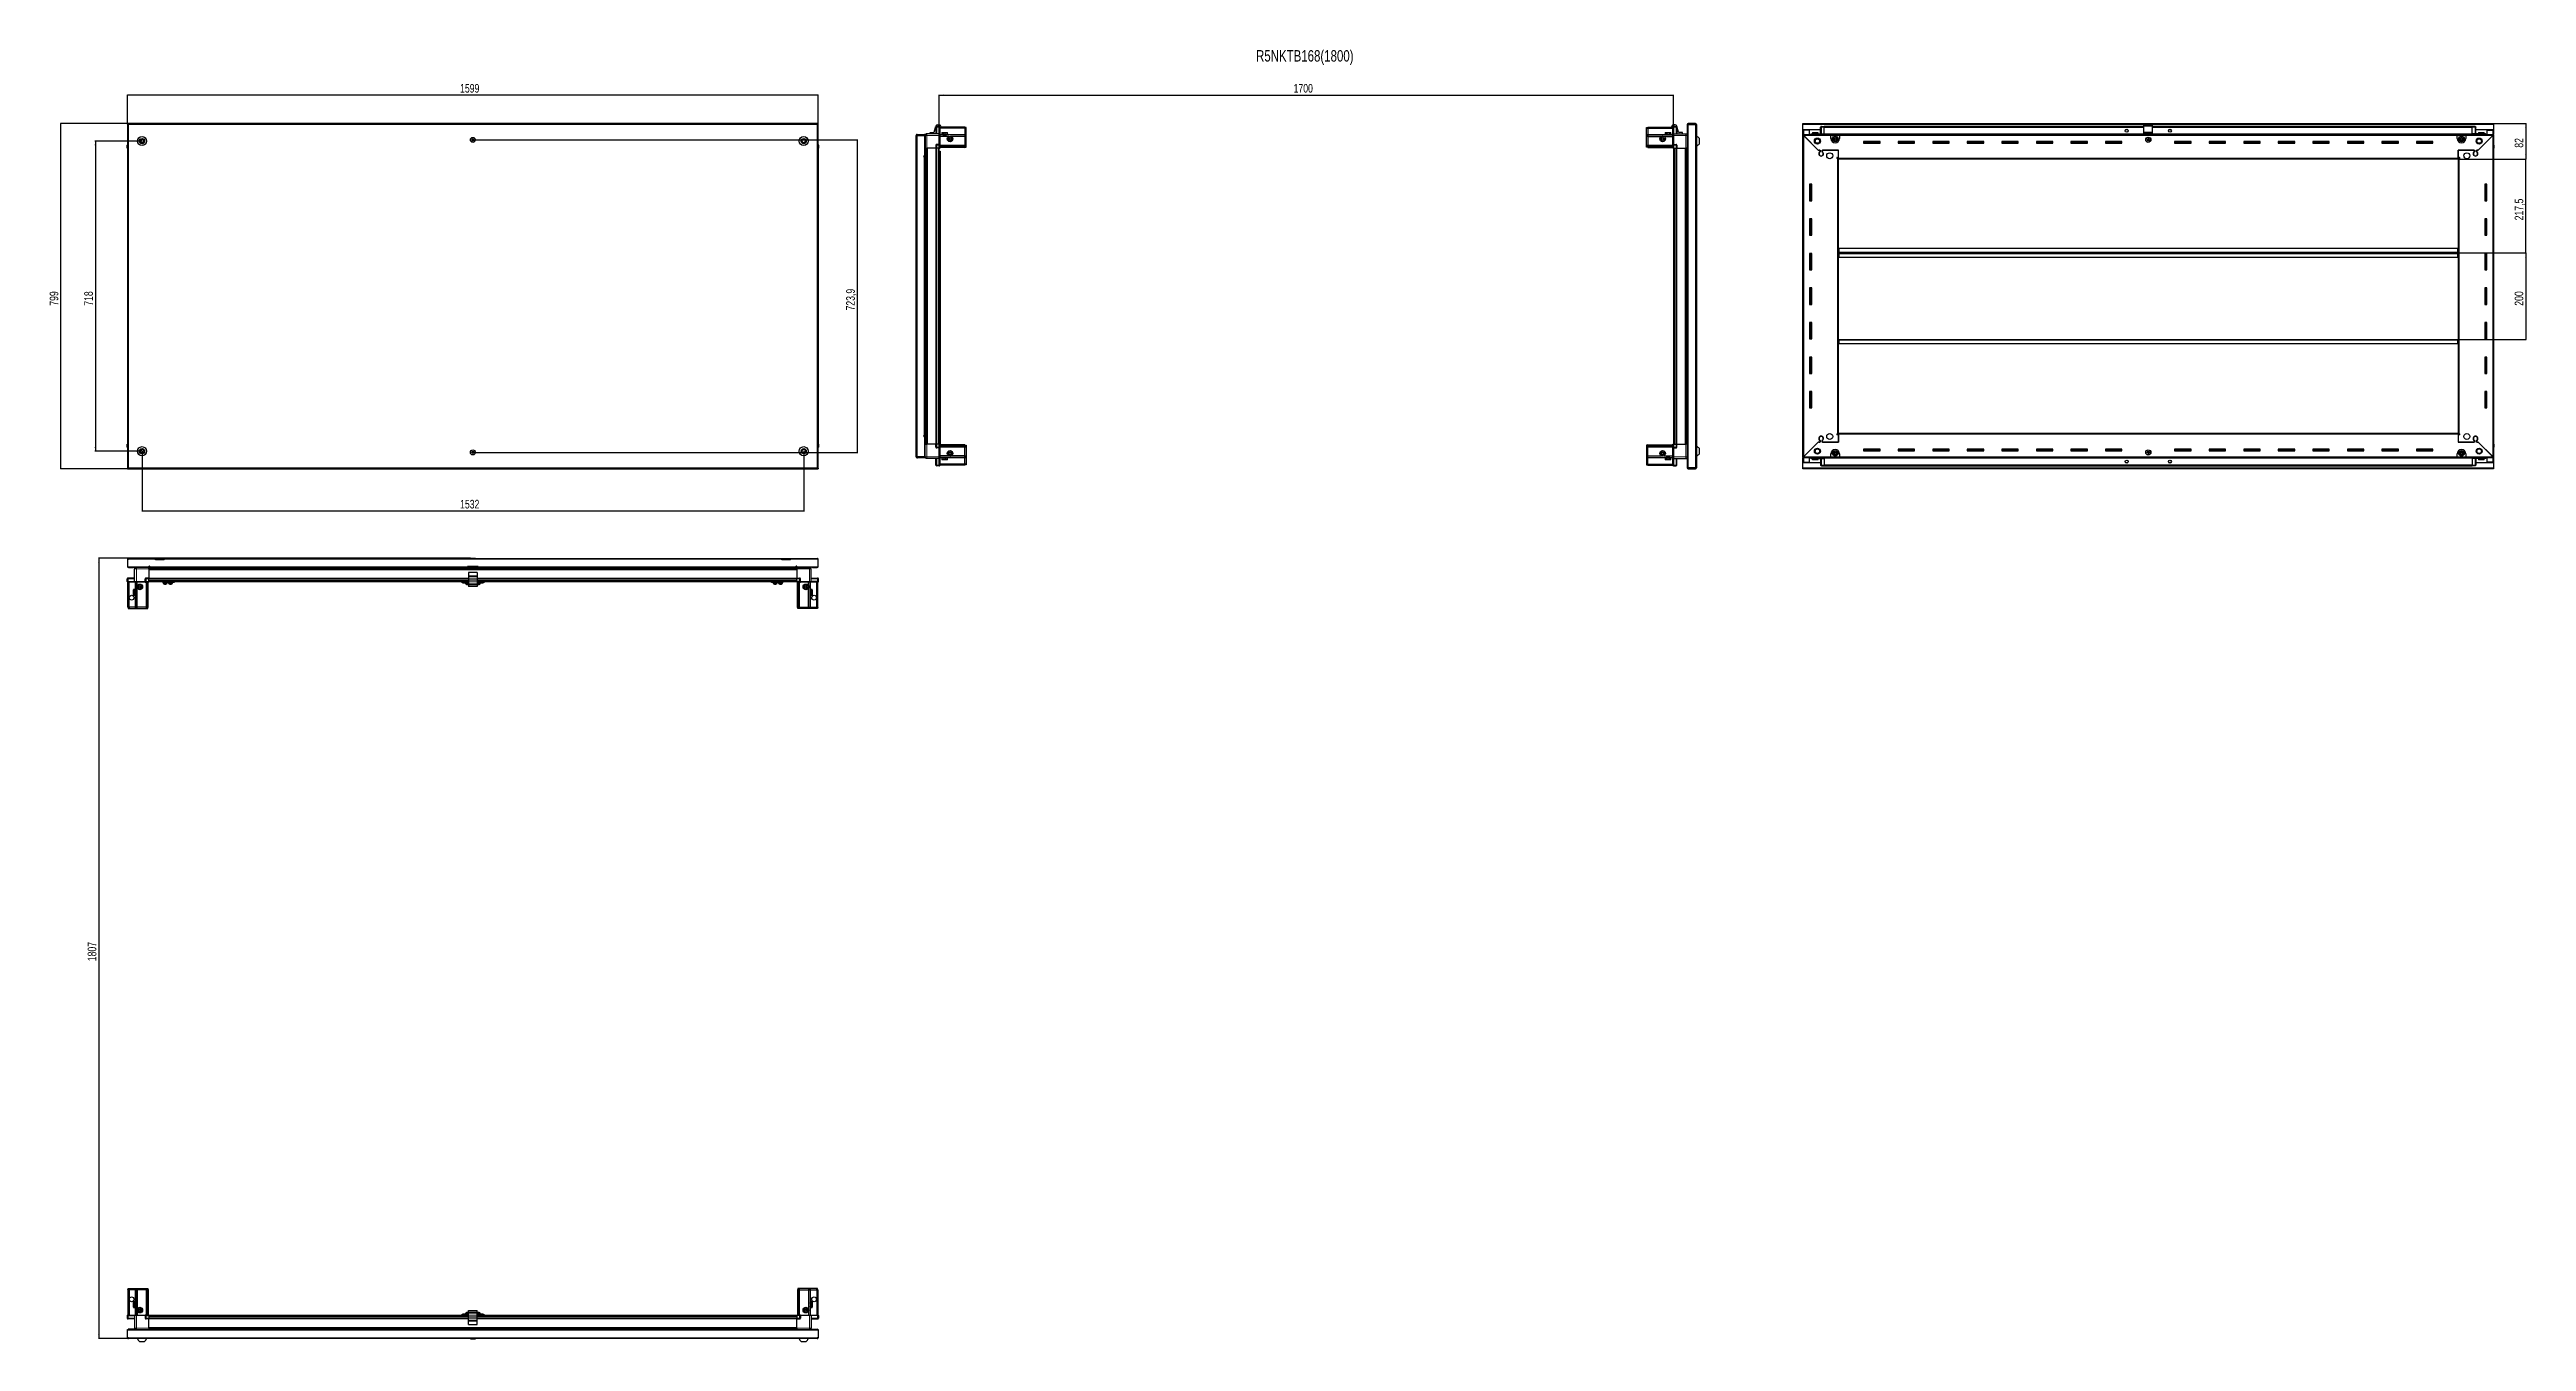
# Model space of a CAD drawing. Header units: millimetres. Extents: x 1132 to 6867, y -973 to 2018.
import ezdxf

# ---------------------------------------------------------------- set-up
doc = ezdxf.new("R2010")
doc.units = ezdxf.units.MM
doc.layers.add('FORMAT', color=7, linetype='Continuous')
doc.styles.add('SLDTEXTSTYLE0', font='TXT', dxfattribs={"width": 0.75})
doc.dimstyles.new('SLDDIMSTYLE0', dxfattribs={"dimtxt": 20, "dimasz": 10, "dimexe": 0, "dimexo": 0.0625, "dimgap": 5, "dimtad": 2, "dimdec": 1, "dimrnd": 1e-09, "dimzin": 12, "dimdsep": 46, "dimtxsty": 'SLDTEXTSTYLE0', "dimsah": 1, "dimcen": 0.09, "dimadec": 0, "dimazin": 3, "dimtfac": 1, "dimtofl": 0, "dimtmove": 0, "dimatfit": 3, "dimfxl": 0, "dimfrac": 2, "dimtolj": 1, "dimtzin": 12, "dimarcsym": 0})

msp = doc.modelspace()

# ---------------------------------------------------------------- texts
at = {"layer": 'FORMAT', "insert": (3925.69, 2016.78), "char_height": 26.4583, "attachment_point": 1, "style": 'SLDTEXTSTYLE0'}
msp.add_mtext('R5NKTB168(1800)', dxfattribs=at)

# ---------------------------------------------------------------- blocks, each defined once
blk = doc.blocks.new('_D')
at = {"layer": 'FORMAT'}
for p, q in [((1313, 1846.6), (1157.5, 1846.6)), ((1158.5, 1047.6), (1158.5, 1846.6)), ((1313, 1047.6), (1157.5, 1047.6))]:
    blk.add_line(p, q, dxfattribs=at)
for points in [[(1158.5, 1846.6), (1156.9, 1836.6), (1160, 1836.6)], [(1158.5, 1047.6), (1160, 1057.6), (1156.9, 1057.6)]]:
    blk.add_solid(points, dxfattribs=at)
at = {"layer": 'FORMAT', "insert": (1132.7, 1424.9), "char_height": 20, "attachment_point": 1, "rotation": 90, "style": 'SLDTEXTSTYLE0'}
blk.add_mtext('799', dxfattribs=at)
blk = doc.blocks.new('_D_1')
at = {"layer": 'FORMAT'}
for p, q in [((1313, 1846.6), (1313, 1913.6)), ((2912, 1912.6), (1313, 1912.6)), ((2912, 1846.6), (2912, 1913.6))]:
    blk.add_line(p, q, dxfattribs=at)
for points in [[(1313, 1912.6), (1323, 1911.1), (1323, 1914.1)], [(2912, 1912.6), (2902, 1914.1), (2902, 1911.1)]]:
    blk.add_solid(points, dxfattribs=at)
at = {"layer": 'FORMAT', "insert": (2082.9, 1938.4), "char_height": 20, "attachment_point": 1, "style": 'SLDTEXTSTYLE0'}
blk.add_mtext('1599', dxfattribs=at)
blk = doc.blocks.new('_D_2')
at = {"layer": 'FORMAT'}
for p, q in [((1346.5, 1088.1), (1346.5, 948.6)), ((2878.5, 1088.1), (2878.5, 948.6)), ((1346.5, 949.6), (2878.5, 949.6))]:
    blk.add_line(p, q, dxfattribs=at)
for points in [[(1346.5, 949.6), (1356.5, 948.1), (1356.5, 951.1)], [(2878.5, 949.6), (2868.5, 951.1), (2868.5, 948.1)]]:
    blk.add_solid(points, dxfattribs=at)
at = {"layer": 'FORMAT', "insert": (2082.9, 975.4), "char_height": 20, "attachment_point": 1, "style": 'SLDTEXTSTYLE0'}
blk.add_mtext('1532', dxfattribs=at)
blk = doc.blocks.new('_D_3')
at = {"layer": 'FORMAT'}
for p, q in [((2112.5, 1809.1), (3003.5, 1809.1)), ((3002.5, 1809.1), (3002.5, 1085.3)), ((2112.5, 1085.3), (3003.5, 1085.3))]:
    blk.add_line(p, q, dxfattribs=at)
for points in [[(3002.5, 1809.1), (3001, 1799.1), (3004, 1799.1)], [(3002.5, 1085.3), (3004, 1095.3), (3001, 1095.3)]]:
    blk.add_solid(points, dxfattribs=at)
at = {"layer": 'FORMAT', "insert": (2976.7, 1413.9), "char_height": 20, "attachment_point": 1, "rotation": 90, "style": 'SLDTEXTSTYLE0'}
blk.add_mtext('723,9', dxfattribs=at)
blk = doc.blocks.new('_D_4')
at = {"layer": 'FORMAT'}
for p, q in [((1346.5, 1806.1), (1237.5, 1806.1)), ((1238.5, 1806.1), (1238.5, 1088.1)), ((1346.5, 1088.1), (1237.5, 1088.1))]:
    blk.add_line(p, q, dxfattribs=at)
for points in [[(1238.5, 1806.1), (1236.9, 1796.1), (1240, 1796.1)], [(1238.5, 1088.1), (1240, 1098.1), (1236.9, 1098.1)]]:
    blk.add_solid(points, dxfattribs=at)
at = {"layer": 'FORMAT', "insert": (1212.7, 1424.9), "char_height": 20, "attachment_point": 1, "rotation": 90, "style": 'SLDTEXTSTYLE0'}
blk.add_mtext('718', dxfattribs=at)
blk = doc.blocks.new('_D_5')
at = {"layer": 'FORMAT'}
for p, q in [((3192.1, 1790.1), (3192.1, 1913.6)), ((3192.1, 1912.6), (4892.1, 1912.6)), ((4892.1, 1790.1), (4892.1, 1913.6))]:
    blk.add_line(p, q, dxfattribs=at)
for points in [[(3192.1, 1912.6), (3202.1, 1911.1), (3202.1, 1914.1)], [(4892.1, 1912.6), (4882.1, 1914.1), (4882.1, 1911.1)]]:
    blk.add_solid(points, dxfattribs=at)
at = {"layer": 'FORMAT', "insert": (4012.6, 1938.4), "char_height": 20, "attachment_point": 1, "style": 'SLDTEXTSTYLE0'}
blk.add_mtext('1700', dxfattribs=at)
blk = doc.blocks.new('_D_6')
at = {"layer": 'FORMAT'}
for p, q in [((6790.8, 1846.6), (6866.3, 1846.6)), ((6865.3, 1846.6), (6865.3, 1764.6)), ((6708.8, 1764.6), (6866.3, 1764.6))]:
    blk.add_line(p, q, dxfattribs=at)
for points in [[(6865.3, 1846.6), (6863.8, 1836.6), (6866.8, 1836.6)], [(6865.3, 1764.6), (6866.8, 1774.6), (6863.8, 1774.6)]]:
    blk.add_solid(points, dxfattribs=at)
at = {"layer": 'FORMAT', "insert": (6839.5, 1790.8), "char_height": 20, "attachment_point": 1, "rotation": 90, "style": 'SLDTEXTSTYLE0'}
blk.add_mtext('82', dxfattribs=at)
blk = doc.blocks.new('_D_7')
at = {"layer": 'FORMAT'}
for p, q in [((6708.8, 1764.6), (6866.3, 1764.6)), ((6865.3, 1547.1), (6865.3, 1764.6)), ((6707.8, 1547.1), (6866.3, 1547.1))]:
    blk.add_line(p, q, dxfattribs=at)
for points in [[(6865.3, 1764.6), (6863.8, 1754.6), (6866.8, 1754.6)], [(6865.3, 1547.1), (6866.8, 1557.1), (6863.8, 1557.1)]]:
    blk.add_solid(points, dxfattribs=at)
at = {"layer": 'FORMAT', "insert": (6839.5, 1622.6), "char_height": 20, "attachment_point": 1, "rotation": 90, "style": 'SLDTEXTSTYLE0'}
blk.add_mtext('217,5', dxfattribs=at)
blk = doc.blocks.new('_D_8')
at = {"layer": 'FORMAT'}
for p, q in [((6707.8, 1547.1), (6866.3, 1547.1)), ((6865.3, 1547.1), (6865.3, 1347.1)), ((6707.8, 1347.1), (6866.3, 1347.1))]:
    blk.add_line(p, q, dxfattribs=at)
for points in [[(6865.3, 1547.1), (6863.8, 1537.1), (6866.8, 1537.1)], [(6865.3, 1347.1), (6866.8, 1357.1), (6863.8, 1357.1)]]:
    blk.add_solid(points, dxfattribs=at)
at = {"layer": 'FORMAT', "insert": (6839.5, 1424.9), "char_height": 20, "attachment_point": 1, "rotation": 90, "style": 'SLDTEXTSTYLE0'}
blk.add_mtext('200', dxfattribs=at)
blk = doc.blocks.new('_D_9')
at = {"layer": 'FORMAT'}
for p, q in [((2106.7, 840.1), (1245.5, 840.1)), ((1246.5, 840.1), (1246.5, -966.9)), ((1315.1, -966.9), (1245.5, -966.9))]:
    blk.add_line(p, q, dxfattribs=at)
for points in [[(1246.5, 840.1), (1244.9, 830.1), (1248, 830.1)], [(1246.5, -966.9), (1248, -956.9), (1244.9, -956.9)]]:
    blk.add_solid(points, dxfattribs=at)
at = {"layer": 'FORMAT', "insert": (1220.7, -93), "char_height": 20, "attachment_point": 1, "rotation": 90, "style": 'SLDTEXTSTYLE0'}
blk.add_mtext('1807', dxfattribs=at)

# ---------------------------------------------------------------- dimensions: what is measured, and where the dimension line sits
at = {"layer": 'FORMAT'}
dim = msp.add_linear_dim(base=(1312.99, 1912.6), p1=(2911.99, 1846.6), p2=(1312.99, 1846.6), dimstyle='SLDDIMSTYLE0', dxfattribs=at)
dim.commit()
dim.dimension.update_dxf_attribs({"geometry": '_D_1', "text_midpoint": (2112.49, 1912.6), "dimtype": 160})
for base, p1, p2, angle, picture, middle in [((4892.11, 1912.6), (3192.11, 1790.1), (4892.11, 1790.1), 0, '_D_5', (4042.11, 1912.6)), ((1158.49, 1846.6), (1312.99, 1047.6), (1312.99, 1846.6), 90, '_D', (1158.49, 1447.1)), ((6865.3, 1764.6), (6790.8, 1846.6), (6708.8, 1764.6), 90, '_D_6', (6865.3, 1805.6)), ((1238.49, 1088.1), (1346.49, 1806.1), (1346.49, 1088.1), 90, '_D_4', (1238.49, 1447.1)), ((3002.48881076, 1085.25434732), (2112.48845386, 1809.10434732), (2112.48845386, 1085.25434732), 90, '_D_3', (3002.48881076, 1447.17934732)), ((6865.3, 1764.6), (6707.8, 1547.1), (6708.8, 1764.6), 90, '_D_7', (6865.3, 1655.85)), ((6865.3, 1347.1), (6707.8, 1547.1), (6707.8, 1347.1), 90, '_D_8', (6865.3, 1447.1)), ((2878.49, 949.6), (1346.49, 1088.1), (2878.49, 1088.1), 0, '_D_2', (2112.49, 949.6)), ((1246.49, -966.9), (2106.7, 840.1), (1315.09, -966.9), 90, '_D_9', (1246.49, -63.4))]:
    dim = msp.add_linear_dim(base=base, p1=p1, p2=p2, angle=angle, dimstyle='SLDDIMSTYLE0', dxfattribs=at)
    dim.commit()
    dim.dimension.update_dxf_attribs({"geometry": picture, "text_midpoint": middle, "dimtype": 160})

# ---------------------------------------------------------------- linework, layer by layer
at = {"color": 7, "linetype": 'Continuous', "lineweight": 25}
for p, q in [((1312.99, 1845.1), (1312.99, 1846.6)), ((1315.09, 1846.6), (1312.99, 1846.6)), ((1312.99, 1845.1), (1315.09, 1845.1)), ((1312.99, 1845.1), (1312.99, 1844.5)), ((1312.99, 1844.5), (1312.99, 1049.7)), ((1312.99, 1844.5), (1315.09, 1844.5)), ((2909.89, 1846.6), (1315.09, 1846.6)), ((1315.09, 1846.6), (1315.09, 1844.5)), ((2909.89, 1844.5), (2909.89, 1846.6)), ((2911.99, 1846.6), (2909.89, 1846.6)), ((2909.89, 1845.1), (2911.99, 1845.1)), ((2909.89, 1844.5), (2911.99, 1844.5)), ((2911.99, 1845.1), (2911.99, 1846.6)), ((2911.99, 1844.5), (2911.99, 1845.1)), ((2911.99, 1049.7), (2911.99, 1844.5)), ((3180.48, 1827.19), (3184.25, 1840.34)), ((3184.26, 1838.1), (3184.26, 1823.1)), ((3192.26, 1840.1), (3186.26, 1840.1)), ((3188.57, 1843.6), (3191.8, 1843.6)), ((3192.26, 1840.1), (3192.59, 1840.1)), ((3192.26, 1840.1), (3192.26, 1838.1)), ((3192.26, 1823.3), (3192.26, 1838.1)), ((3192.26, 1823.3), (3192.26, 1838.1)), ((3193.46, 1839.6), (3192.59, 1840.1)), ((3193.46, 1838.1), (3193.46, 1839.6)), ((3251.76, 1838.6), (3193.46, 1838.6)), ((3193.46, 1838.1), (3193.46, 1823.3)), ((3251.76, 1836.1), (3193.46, 1836.1)), ((3196.12, 1840.34), (3196.62, 1838.6)), ((3251.76, 1838.6), (3251.76, 1836.1)), ((3254.76, 1837.8), (3251.76, 1838.6)), ((3251.76, 1836.1), (3251.76, 1821.6)), ((3254.76, 1835.95), (3251.76, 1836.1)), ((3254.76, 1835.95), (3254.76, 1837.8)), ((3254.76, 1821.6), (3254.76, 1835.95)), ((4829.46, 1837.8), (4832.46, 1838.6)), ((4829.46, 1835.95), (4829.46, 1837.8)), ((4829.46, 1835.95), (4832.46, 1836.1)), ((4829.46, 1821.6), (4829.46, 1835.95)), ((4832.46, 1838.6), (4832.46, 1836.1)), ((4832.46, 1838.6), (4890.76, 1838.6)), ((4832.46, 1836.1), (4832.46, 1821.6)), ((4832.46, 1836.1), (4890.76, 1836.1)), ((4888.09, 1840.34), (4887.59, 1838.6)), ((4891.62, 1840.1), (4890.76, 1839.6)), ((4890.76, 1839.6), (4890.76, 1838.1)), ((4890.76, 1823.3), (4890.76, 1838.1)), ((4891.96, 1840.1), (4891.62, 1840.1)), ((4891.96, 1838.1), (4891.96, 1840.1)), ((4891.96, 1840.1), (4897.96, 1840.1)), ((4891.96, 1838.1), (4891.96, 1823.3)), ((4895.64, 1843.6), (4892.42, 1843.6)), ((4899.96, 1838.1), (4899.96, 1823.1)), ((4903.74, 1827.19), (4899.97, 1840.34)), ((4923.96, 1844.5), (4923.96, 1832.1)), ((4925.46, 1844.5), (4925.46, 1832.1)), ((4925.96, 1831.6), (4925.96, 1844.5)), ((4925.96, 1844.5), (4943.36, 1844.5)), ((4943.36, 1846.6), (4926.06, 1846.6)), ((4943.36, 1845.1), (4926.06, 1845.1)), ((4943.36, 1845.1), (4943.36, 1846.6)), ((4943.36, 1844.5), (4945.46, 1844.5)), ((4945.46, 1844.5), (4945.46, 1049.7)), ((5191.8, 1844.5), (5191.8, 1846.6)), ((5191.8, 1846.6), (6790.8, 1846.6)), ((5191.8, 1832.1), (5191.8, 1844.5)), ((5232.8, 1823.1), (5232.8, 1838.1)), ((5233.48, 1839.6), (5233.48, 1839.6)), ((5234.8, 1840.1), (5241.3, 1840.1)), ((5234.8, 1840.1), (5241.3, 1840.1)), ((5241.3, 1840.1), (5241.3, 1840.1)), ((5241.3, 1840.1), (5241.3, 1840.1)), ((5241.3, 1840.1), (5241.3, 1838.1)), ((5981.3, 1839.95), (5241.3, 1839.95)), ((5241.3, 1823.1), (5241.3, 1838.1)), ((5981.3, 1843.6), (6001.3, 1843.6)), ((5981.3, 1840.34), (5981.3, 1843.6)), ((5981.3, 1827.19), (5981.3, 1840.34)), ((6001.3, 1840.34), (6001.3, 1843.6)), ((6001.3, 1827.19), (6001.3, 1840.34)), ((6741.3, 1839.95), (6001.3, 1839.95)), ((6741.3, 1840.1), (6741.3, 1840.1)), ((6747.8, 1840.1), (6741.3, 1840.1)), ((6747.8, 1840.1), (6741.3, 1840.1)), ((6741.3, 1840.1), (6741.3, 1838.1)), ((6741.3, 1823.1), (6741.3, 1838.1)), ((6749.8, 1838.1), (6749.8, 1838.1)), ((6749.8, 1823.1), (6749.8, 1838.1)), ((6790.8, 1846.6), (6790.8, 1844.5)), ((6790.8, 1844.5), (6790.8, 1832.1)), ((1312.49, 1796.6), (1312.49, 1790.1)), ((1312.49, 1790.1), (1312.49, 1796.6)), ((1312.49, 1790.1), (1312.49, 1790.1)), ((1312.99, 1790.1), (1312.49, 1790.1)), ((1312.64, 1790.1), (1312.64, 1104.1)), ((2911.99, 1797.93), (2911.99, 1797.93)), ((2911.99, 1790.1), (2912.49, 1790.1)), ((2912.34, 1104.1), (2912.34, 1790.1)), ((2912.49, 1796.6), (2912.49, 1790.1)), ((2912.49, 1790.1), (2912.49, 1796.6)), ((2912.49, 1790.1), (2912.49, 1790.1)), ((2912.49, 1790.1), (2912.49, 1790.1)), ((3138.76, 1814.74), (3138.46, 1814.74)), ((3138.46, 1803.17), (3138.46, 1814.74)), ((3138.46, 1803.17), (3138.76, 1803.17)), ((3140.26, 1819.25), (3138.76, 1819.25)), ((3138.76, 1818.75), (3138.76, 1819.25)), ((3138.76, 1075.45), (3138.76, 1818.75)), ((3140.86, 1819.85), (3140.86, 1821.35)), ((3140.86, 1821.35), (3141.76, 1821.35)), ((3140.86, 1819.85), (3141.76, 1819.85)), ((3140.86, 1819.35), (3158.26, 1819.35)), ((3141.76, 1819.85), (3141.76, 1821.35)), ((3141.76, 1821.35), (3158.26, 1821.35)), ((3141.76, 1819.85), (3158.26, 1819.85)), ((3158.26, 1819.85), (3158.26, 1821.35)), ((3159.76, 1819.35), (3158.26, 1819.35)), ((3158.26, 1819.35), (3158.26, 1771.85)), ((3158.26, 1792.85), (3159.76, 1792.85)), ((3159.76, 1790.1), (3158.26, 1790.1)), ((3159.76, 1819.1), (3159.76, 1790.1)), ((3160.41, 1104.1), (3160.41, 1790.1)), ((3162.2, 1790.1), (3162.2, 1104.1)), ((3162.23, 1790.1), (3162.23, 1104.1)), ((3192.26, 1823.1), (3163.26, 1823.1)), ((3184.26, 1790.1), (3163.26, 1790.1)), ((3171.31, 1823.1), (3171.31, 1826.1)), ((3171.31, 1826.1), (3179.03, 1826.1)), ((3184.26, 1796.6), (3184.26, 1790.1)), ((3184.26, 1790.1), (3186.26, 1790.1)), ((3184.91, 1104.1), (3184.91, 1790.1)), ((3192.26, 1798.6), (3186.26, 1798.6)), ((3192.26, 1790.1), (3186.26, 1790.1)), ((3192.11, 1104.1), (3192.11, 1790.1)), ((3192.11, 1783.1), (3194.61, 1783.1)), ((3192.26, 1823.1), (3192.26, 1823.3)), ((3192.26, 1823.1), (3193.46, 1823.1)), ((3192.26, 1819.1), (3192.26, 1823.1)), ((3192.26, 1798.8), (3192.26, 1819.1)), ((3192.26, 1798.6), (3192.26, 1798.8)), ((3192.26, 1798.6), (3192.26, 1796.6)), ((3192.26, 1798.6), (3193.46, 1798.6)), ((3192.26, 1790.1), (3192.26, 1796.6)), ((3192.26, 1790.1), (3192.26, 1796.6)), ((3192.26, 1790.1), (3192.59, 1790.1)), ((3192.26, 1790.1), (3192.26, 1790.1)), ((3192.59, 1790.1), (3192.59, 1796.6)), ((3193.46, 1790.1), (3192.59, 1790.1)), ((3192.59, 1790.1), (3192.59, 1790.1)), ((3193.46, 1823.3), (3193.46, 1823.1)), ((3193.46, 1823.1), (3193.46, 1819.1)), ((3251.76, 1820.6), (3193.46, 1820.6)), ((3193.46, 1819.1), (3193.46, 1798.8)), ((3214.76, 1817.1), (3193.46, 1817.1)), ((3193.46, 1798.8), (3193.46, 1798.6)), ((3193.46, 1797.93), (3193.46, 1798.6)), ((3193.46, 1797.93), (3193.46, 1790.1)), ((3251.76, 1795.6), (3193.46, 1795.6)), ((3251.76, 1794.6), (3193.46, 1794.6)), ((3251.76, 1793.1), (3193.46, 1793.1)), ((3251.76, 1791.6), (3193.46, 1791.6)), ((3194.61, 1783.1), (3194.61, 1109.6)), ((3198.26, 1825), (3198.26, 1822.6)), ((3198.26, 1822.6), (3198.26, 1822.1)), ((3198.26, 1822.1), (3198.39, 1822.1)), ((3198.58, 1822.6), (3198.39, 1822.6)), ((3198.39, 1822.6), (3198.39, 1822.1)), ((3198.39, 1822.1), (3198.58, 1822.1)), ((3198.58, 1822.6), (3198.58, 1822.1)), ((3198.58, 1822.1), (3199.11, 1822.1)), ((3199.06, 1825.8), (3206.23, 1825.8)), ((3199.51, 1822.6), (3199.11, 1822.6)), ((3199.11, 1822.6), (3199.11, 1822.1)), ((3199.11, 1822.1), (3199.51, 1822.1)), ((3199.51, 1822.6), (3199.51, 1822.1)), ((3199.51, 1822.1), (3200.38, 1822.1)), ((3200.36, 1822.1), (3200.36, 1822)), ((3200.36, 1822), (3209.16, 1822)), ((3200.95, 1822.6), (3200.38, 1822.6)), ((3200.38, 1822.6), (3200.38, 1822.1)), ((3200.38, 1822.1), (3200.95, 1822.1)), ((3200.76, 1821.6), (3201.45, 1821.12)), ((3200.76, 1821.6), (3205.79, 1821.6)), ((3201.45, 1821.12), (3200.76, 1820.64)), ((3200.76, 1820.64), (3200.76, 1820.6)), ((3200.76, 1820.64), (3205.79, 1820.64)), ((3200.95, 1822.6), (3200.95, 1822.1)), ((3200.95, 1822.1), (3202.08, 1822.1)), ((3201.45, 1821.12), (3205.61, 1821.12)), ((3202.77, 1822.6), (3202.08, 1822.6)), ((3202.08, 1822.6), (3202.08, 1822.1)), ((3202.08, 1822.1), (3202.77, 1822.1)), ((3202.77, 1822.6), (3202.77, 1822.1)), ((3202.77, 1822.1), (3204.04, 1822.1)), ((3204.78, 1822.6), (3204.04, 1822.6)), ((3204.04, 1822.6), (3204.04, 1822.1)), ((3204.04, 1822.1), (3204.27, 1822.1)), ((3204.27, 1822.6), (3204.27, 1822.1)), ((3204.77, 1822.6), (3204.77, 1822.1)), ((3204.77, 1822.1), (3204.78, 1822.1)), ((3204.78, 1822.6), (3204.78, 1822.1)), ((3204.78, 1822.1), (3206.07, 1822.1)), ((3205.61, 1821.12), (3208.07, 1821.12)), ((3205.79, 1821.6), (3208.76, 1821.6)), ((3205.79, 1820.64), (3208.76, 1820.64)), ((3206.79, 1822.6), (3206.07, 1822.6)), ((3206.07, 1822.6), (3206.07, 1822.1)), ((3206.13, 1822.6), (3206.13, 1822.1)), ((3206.13, 1822.1), (3206.79, 1822.1)), ((3206.23, 1825.8), (3210.46, 1825.8)), ((3206.79, 1822.6), (3206.79, 1822.1)), ((3206.79, 1822.1), (3207.97, 1822.1)), ((3208.59, 1822.6), (3207.97, 1822.6)), ((3207.97, 1822.6), (3207.97, 1822.1)), ((3207.97, 1822.1), (3208.59, 1822.1)), ((3208.07, 1821.12), (3208.76, 1821.6)), ((3208.76, 1820.64), (3208.07, 1821.12)), ((3208.59, 1822.6), (3208.59, 1822.1)), ((3208.59, 1822.1), (3209.56, 1822.1)), ((3208.76, 1820.6), (3208.76, 1820.64)), ((3209.16, 1822), (3209.16, 1822.1)), ((3210.03, 1822.6), (3209.56, 1822.6)), ((3209.56, 1822.6), (3209.56, 1822.1)), ((3209.56, 1822.1), (3210.03, 1822.1)), ((3210.03, 1822.6), (3210.03, 1822.1)), ((3210.03, 1822.1), (3210.68, 1822.1)), ((3210.95, 1822.6), (3210.68, 1822.6)), ((3210.68, 1822.6), (3210.68, 1822.1)), ((3210.68, 1822.1), (3210.95, 1822.1)), ((3210.95, 1822.6), (3210.95, 1822.1)), ((3210.95, 1822.1), (3211.22, 1822.1)), ((3211.26, 1822.6), (3211.22, 1822.6)), ((3211.22, 1822.6), (3211.22, 1822.1)), ((3211.22, 1822.1), (3211.26, 1822.1)), ((3211.26, 1822.6), (3211.26, 1825)), ((3211.26, 1822.6), (3211.26, 1822.1)), ((3251.76, 1817.1), (3219.76, 1817.1)), ((3251.76, 1821.6), (3251.76, 1820.6)), ((3251.76, 1820.6), (3251.76, 1817.1)), ((3254.76, 1819.8), (3251.76, 1820.6)), ((3251.76, 1817.1), (3251.76, 1796.6)), ((3251.76, 1817.1), (3254.76, 1816.77)), ((3251.76, 1796.6), (3251.76, 1795.6)), ((3251.76, 1795.6), (3251.76, 1794.6)), ((3251.76, 1795.6), (3254.76, 1794.8)), ((3251.76, 1794.6), (3251.76, 1793.1)), ((3251.76, 1794.6), (3254.76, 1794.06)), ((3251.76, 1793.1), (3254.76, 1793.56)), ((3251.76, 1793.1), (3251.76, 1791.6)), ((3251.76, 1791.6), (3254.76, 1792.41)), ((3254.76, 1819.8), (3254.76, 1821.6)), ((3254.76, 1816.77), (3254.76, 1819.8)), ((3254.76, 1796.6), (3254.76, 1816.77)), ((3254.76, 1794.8), (3254.76, 1796.6)), ((3254.76, 1794.06), (3254.76, 1794.8)), ((3254.76, 1793.56), (3254.76, 1794.06)), ((3254.76, 1792.41), (3254.76, 1793.56)), ((4829.46, 1819.8), (4829.46, 1821.6)), ((4829.46, 1819.8), (4832.46, 1820.6)), ((4829.46, 1816.77), (4829.46, 1819.8)), ((4832.46, 1817.1), (4829.46, 1816.77)), ((4829.46, 1796.6), (4829.46, 1816.77)), ((4829.46, 1794.8), (4829.46, 1796.6)), ((4832.46, 1795.6), (4829.46, 1794.8)), ((4829.46, 1794.06), (4829.46, 1794.8)), ((4832.46, 1794.6), (4829.46, 1794.06)), ((4829.46, 1793.56), (4829.46, 1794.06)), ((4832.46, 1793.1), (4829.46, 1793.56)), ((4829.46, 1792.41), (4829.46, 1793.56)), ((4832.46, 1791.6), (4829.46, 1792.41)), ((4832.46, 1821.6), (4832.46, 1820.6)), ((4832.46, 1820.6), (4832.46, 1817.1)), ((4832.46, 1820.6), (4890.76, 1820.6)), ((4832.46, 1817.1), (4832.46, 1796.6)), ((4832.46, 1817.1), (4864.46, 1817.1)), ((4832.46, 1796.6), (4832.46, 1795.6)), ((4832.46, 1795.6), (4832.46, 1794.6)), ((4832.46, 1795.6), (4890.76, 1795.6)), ((4832.46, 1794.6), (4832.46, 1793.1)), ((4832.46, 1794.6), (4890.76, 1794.6)), ((4832.46, 1793.1), (4832.46, 1791.6)), ((4832.46, 1793.1), (4890.76, 1793.1)), ((4832.46, 1791.6), (4890.76, 1791.6)), ((4869.46, 1817.1), (4890.76, 1817.1)), ((4872.96, 1825), (4872.96, 1822.1)), ((4872.96, 1822.1), (4872.99, 1822.1)), ((4873.11, 1822.6), (4872.99, 1822.6)), ((4872.99, 1822.6), (4872.99, 1822.1)), ((4872.99, 1822.1), (4873.11, 1822.1)), ((4873.11, 1822.6), (4873.11, 1822.1)), ((4873.11, 1822.1), (4873.52, 1822.1)), ((4873.86, 1822.6), (4873.52, 1822.6)), ((4873.52, 1822.6), (4873.52, 1822.1)), ((4873.52, 1822.1), (4873.86, 1822.1)), ((4873.76, 1825.8), (4885.16, 1825.8)), ((4873.86, 1822.6), (4873.86, 1822.1)), ((4873.86, 1822.1), (4874.64, 1822.1)), ((4875.16, 1822.6), (4874.64, 1822.6)), ((4874.64, 1822.6), (4874.64, 1822.1)), ((4874.64, 1822.1), (4875.16, 1822.1)), ((4875.06, 1822.1), (4875.06, 1822)), ((4875.06, 1822), (4883.86, 1822)), ((4875.16, 1822.6), (4875.16, 1822.1)), ((4875.16, 1822.1), (4876.22, 1822.1)), ((4875.46, 1821.6), (4876.15, 1821.12)), ((4875.46, 1821.6), (4883.46, 1821.6)), ((4876.15, 1821.12), (4875.46, 1820.64)), ((4875.46, 1820.64), (4875.46, 1820.6)), ((4875.46, 1820.64), (4883.46, 1820.64)), ((4876.15, 1821.12), (4882.77, 1821.12)), ((4876.88, 1822.6), (4876.22, 1822.6)), ((4876.22, 1822.6), (4876.22, 1822.1)), ((4876.22, 1822.1), (4876.88, 1822.1)), ((4876.88, 1822.6), (4876.88, 1822.1)), ((4876.88, 1822.1), (4878.12, 1822.1)), ((4878.85, 1822.6), (4878.12, 1822.6)), ((4878.12, 1822.6), (4878.12, 1822.1)), ((4878.12, 1822.1), (4878.55, 1822.1)), ((4878.55, 1822.6), (4878.55, 1822.1)), ((4878.85, 1822.6), (4878.85, 1822.1)), ((4878.85, 1822.1), (4880.15, 1822.1)), ((4880.88, 1822.6), (4880.15, 1822.6)), ((4880.15, 1822.6), (4880.15, 1822.1)), ((4880.42, 1822.6), (4880.42, 1822.1)), ((4880.42, 1822.1), (4880.88, 1822.1)), ((4880.88, 1822.6), (4880.88, 1822.1)), ((4880.88, 1822.1), (4882.11, 1822.1)), ((4882.77, 1822.6), (4882.11, 1822.6)), ((4882.11, 1822.6), (4882.11, 1822.1)), ((4882.11, 1822.1), (4882.77, 1822.1)), ((4882.77, 1822.6), (4882.77, 1822.1)), ((4882.77, 1822.1), (4883.82, 1822.1)), ((4882.77, 1821.12), (4883.46, 1821.6)), ((4883.46, 1820.64), (4882.77, 1821.12)), ((4883.46, 1820.6), (4883.46, 1820.64)), ((4884.34, 1822.6), (4883.82, 1822.6)), ((4883.82, 1822.6), (4883.82, 1822.1)), ((4883.82, 1822.1), (4884.34, 1822.1)), ((4883.86, 1822), (4883.86, 1822.1)), ((4884.34, 1822.6), (4884.34, 1822.1)), ((4884.34, 1822.1), (4885.09, 1822.1)), ((4885.42, 1822.6), (4885.09, 1822.6)), ((4885.09, 1822.6), (4885.09, 1822.1)), ((4885.09, 1822.1), (4885.42, 1822.1)), ((4885.42, 1822.6), (4885.42, 1822.1)), ((4885.42, 1822.1), (4885.82, 1822.1)), ((4885.93, 1822.6), (4885.82, 1822.6)), ((4885.82, 1822.6), (4885.82, 1822.1)), ((4885.82, 1822.1), (4885.93, 1822.1)), ((4885.93, 1822.6), (4885.93, 1822.1)), ((4885.93, 1822.1), (4885.96, 1822.1)), ((4885.96, 1822.1), (4885.96, 1825)), ((4890.76, 1823.1), (4890.76, 1823.3)), ((4891.96, 1823.1), (4890.76, 1823.1)), ((4890.76, 1819.1), (4890.76, 1823.1)), ((4890.76, 1798.8), (4890.76, 1819.1)), ((4890.76, 1798.6), (4890.76, 1798.8)), ((4891.96, 1798.6), (4890.76, 1798.6)), ((4890.76, 1798.6), (4890.76, 1797.93)), ((4890.76, 1790.1), (4890.76, 1797.93)), ((4891.62, 1790.1), (4890.76, 1790.1)), ((4891.62, 1796.6), (4891.62, 1790.1)), ((4891.96, 1790.1), (4891.62, 1790.1)), ((4891.96, 1823.3), (4891.96, 1823.1)), ((4891.96, 1823.1), (4891.96, 1819.1)), ((4891.96, 1823.1), (4920.96, 1823.1)), ((4891.96, 1819.1), (4891.96, 1798.8)), ((4891.96, 1798.8), (4891.96, 1798.6)), ((4891.96, 1796.6), (4891.96, 1798.6)), ((4891.96, 1798.6), (4897.96, 1798.6)), ((4891.96, 1796.6), (4891.96, 1798.6)), ((4891.96, 1796.6), (4891.96, 1790.1)), ((4891.96, 1790.1), (4897.96, 1790.1)), ((4892.11, 1790.1), (4892.11, 1104.1)), ((4899.96, 1790.1), (4897.96, 1790.1)), ((4899.31, 1790.1), (4899.31, 1104.1)), ((4899.96, 1796.6), (4899.96, 1790.1)), ((4899.96, 1790.1), (4920.96, 1790.1)), ((4912.91, 1826.1), (4905.18, 1826.1)), ((4912.91, 1823.1), (4912.91, 1826.1)), ((4921.98, 1104.1), (4921.98, 1790.1)), ((4922.02, 1104.1), (4922.02, 1790.1)), ((4923.81, 1790.1), (4923.81, 1104.1)), ((4923.86, 1831.6), (4923.86, 1062.6)), ((4923.86, 1831.6), (4925.96, 1831.6)), ((4923.96, 1832.1), (4925.46, 1832.1)), ((4952.06, 1800.1), (4952.06, 1812.1)), ((5191.3, 1796.6), (5191.3, 1790.1)), ((5191.3, 1790.1), (5191.3, 1796.6)), ((5191.3, 1790.1), (5191.3, 1790.1)), ((5191.8, 1790.1), (5191.3, 1790.1)), ((5191.45, 1790.1), (5191.45, 1104.1)), ((5232.8, 1832.1), (5191.8, 1832.1)), ((5191.8, 1831.6), (5191.8, 1832.1)), ((5191.8, 1821.35), (5191.8, 1831.6)), ((5191.8, 1831.6), (5193.9, 1831.6)), ((5191.8, 1819.85), (5191.8, 1821.35)), ((5191.8, 1821.35), (5192.8, 1821.35)), ((5191.8, 1819.35), (5191.8, 1819.85)), ((5191.8, 1819.85), (5192.8, 1819.85)), ((5191.8, 1074.85), (5191.8, 1819.35)), ((5193.3, 1819.35), (5191.8, 1819.35)), ((5192.8, 1819.85), (5192.8, 1821.35)), ((5192.8, 1821.35), (5256.3, 1821.35)), ((5193.3, 1831.6), (5193.3, 1832.1)), ((5193.4, 1819.25), (5227.3, 1785.35)), ((5206.8, 1831.6), (5193.9, 1831.6)), ((5228, 1784.65), (5193.9, 1818.75)), ((5206.8, 1821.35), (5206.8, 1831.6)), ((5212.3, 1823.1), (5241.3, 1823.1)), ((5213.8, 1825), (5213.8, 1823.1)), ((5214.6, 1825.8), (5226, 1825.8)), ((5226.8, 1823.1), (5226.8, 1825)), ((5227.3, 1785.35), (5231.5, 1785.35)), ((5228.7, 1785.35), (5228, 1784.65)), ((5230.8, 1785.35), (5228.7, 1785.35)), ((5230.8, 1785.35), (5230.8, 1781.46)), ((5231.5, 1785.35), (5231.5, 1781.07)), ((5236.1, 1785.35), (5273.8, 1785.35)), ((5236.1, 1781.07), (5236.1, 1785.35)), ((5236.8, 1781.46), (5236.8, 1785.35)), ((5273.8, 1785.35), (5236.8, 1785.35)), ((5241.3, 1823.1), (5241.3, 1822.6)), ((5241.3, 1821.95), (6741.3, 1821.95)), ((5256.3, 1819.25), (5256.3, 1821.35)), ((5256.3, 1821.35), (5276.3, 1821.35)), ((5256.3, 1819.85), (5276.3, 1819.85)), ((5256.3, 1812.35), (5256.3, 1819.25)), ((5273.8, 1766.7), (5273.8, 1785.35)), ((5273.8, 1768.1), (5273.8, 1785.35)), ((5276.3, 1821.35), (5276.3, 1819.25)), ((5276.3, 1821.35), (6706.3, 1821.35)), ((5276.3, 1819.25), (5276.3, 1812.35)), ((5370.3, 1805.1), (5332.3, 1805.1)), ((5332.3, 1805.1), (5332.3, 1801.6)), ((5370.3, 1802.35), (5332.3, 1802.35)), ((5332.3, 1801.6), (5370.3, 1801.6)), ((5370.3, 1801.6), (5370.3, 1805.1)), ((5450.3, 1805.1), (5412.3, 1805.1)), ((5412.3, 1805.1), (5412.3, 1801.6)), ((5450.3, 1802.35), (5412.3, 1802.35)), ((5412.3, 1801.6), (5450.3, 1801.6)), ((5450.3, 1801.6), (5450.3, 1805.1)), ((5530.3, 1805.1), (5492.3, 1805.1)), ((5492.3, 1805.1), (5492.3, 1801.6)), ((5530.3, 1802.35), (5492.3, 1802.35)), ((5492.3, 1801.6), (5530.3, 1801.6)), ((5530.3, 1801.6), (5530.3, 1805.1)), ((5610.3, 1805.1), (5572.3, 1805.1)), ((5572.3, 1805.1), (5572.3, 1801.6)), ((5610.3, 1802.35), (5572.3, 1802.35)), ((5572.3, 1801.6), (5610.3, 1801.6)), ((5610.3, 1801.6), (5610.3, 1805.1)), ((5690.3, 1805.1), (5652.3, 1805.1)), ((5652.3, 1805.1), (5652.3, 1801.6)), ((5690.3, 1802.35), (5652.3, 1802.35)), ((5652.3, 1801.6), (5690.3, 1801.6)), ((5690.3, 1801.6), (5690.3, 1805.1)), ((5770.3, 1805.1), (5732.3, 1805.1)), ((5732.3, 1805.1), (5732.3, 1801.6)), ((5770.3, 1802.35), (5732.3, 1802.35)), ((5732.3, 1801.6), (5770.3, 1801.6)), ((5770.3, 1801.6), (5770.3, 1805.1)), ((5850.3, 1805.1), (5812.3, 1805.1)), ((5812.3, 1805.1), (5812.3, 1801.6)), ((5850.3, 1802.35), (5812.3, 1802.35)), ((5812.3, 1801.6), (5850.3, 1801.6)), ((5850.3, 1801.6), (5850.3, 1805.1)), ((5930.3, 1805.1), (5892.3, 1805.1)), ((5892.3, 1805.1), (5892.3, 1801.6)), ((5930.3, 1802.35), (5892.3, 1802.35)), ((5892.3, 1801.6), (5930.3, 1801.6)), ((5930.3, 1801.6), (5930.3, 1805.1)), ((5944.17, 1832.1), (5938.43, 1832.1)), ((5981.3, 1826.1), (5981.3, 1827.19)), ((5981.3, 1826.1), (6001.3, 1826.1)), ((5981.3, 1822.6), (5981.3, 1826.1)), ((5981.3, 1822.6), (6001.3, 1822.6)), ((5985.3, 1822.6), (5985.3, 1821.95)), ((5987.8, 1821.95), (5987.8, 1822.6)), ((5994.8, 1821.95), (5994.8, 1822.6)), ((5997.3, 1821.95), (5997.3, 1822.6)), ((6001.3, 1826.1), (6001.3, 1827.19)), ((6001.3, 1822.6), (6001.3, 1826.1)), ((6044.17, 1832.1), (6038.43, 1832.1)), ((6090.3, 1805.1), (6052.3, 1805.1)), ((6052.3, 1805.1), (6052.3, 1801.6)), ((6090.3, 1802.35), (6052.3, 1802.35)), ((6052.3, 1801.6), (6090.3, 1801.6)), ((6090.3, 1801.6), (6090.3, 1805.1)), ((6170.3, 1805.1), (6132.3, 1805.1)), ((6132.3, 1805.1), (6132.3, 1801.6)), ((6170.3, 1802.35), (6132.3, 1802.35)), ((6132.3, 1801.6), (6170.3, 1801.6)), ((6170.3, 1801.6), (6170.3, 1805.1)), ((6250.3, 1805.1), (6212.3, 1805.1)), ((6212.3, 1805.1), (6212.3, 1801.6)), ((6250.3, 1802.35), (6212.3, 1802.35)), ((6212.3, 1801.6), (6250.3, 1801.6)), ((6250.3, 1801.6), (6250.3, 1805.1)), ((6330.3, 1805.1), (6292.3, 1805.1)), ((6292.3, 1805.1), (6292.3, 1801.6)), ((6330.3, 1802.35), (6292.3, 1802.35)), ((6292.3, 1801.6), (6330.3, 1801.6)), ((6330.3, 1801.6), (6330.3, 1805.1)), ((6410.3, 1805.1), (6372.3, 1805.1)), ((6372.3, 1805.1), (6372.3, 1801.6)), ((6410.3, 1802.35), (6372.3, 1802.35)), ((6372.3, 1801.6), (6410.3, 1801.6)), ((6410.3, 1801.6), (6410.3, 1805.1)), ((6490.3, 1805.1), (6452.3, 1805.1)), ((6452.3, 1805.1), (6452.3, 1801.6)), ((6490.3, 1802.35), (6452.3, 1802.35)), ((6452.3, 1801.6), (6490.3, 1801.6)), ((6490.3, 1801.6), (6490.3, 1805.1)), ((6570.3, 1805.1), (6532.3, 1805.1)), ((6532.3, 1805.1), (6532.3, 1801.6)), ((6570.3, 1802.35), (6532.3, 1802.35)), ((6532.3, 1801.6), (6570.3, 1801.6)), ((6570.3, 1801.6), (6570.3, 1805.1)), ((6650.3, 1805.1), (6612.3, 1805.1)), ((6612.3, 1805.1), (6612.3, 1801.6)), ((6650.3, 1802.35), (6612.3, 1802.35)), ((6612.3, 1801.6), (6650.3, 1801.6)), ((6650.3, 1801.6), (6650.3, 1805.1)), ((6706.3, 1819.25), (6706.3, 1821.35)), ((6706.3, 1821.35), (6726.3, 1821.35)), ((6706.3, 1819.85), (6726.3, 1819.85)), ((6706.3, 1812.35), (6706.3, 1819.25)), ((6708.8, 1785.35), (6746.5, 1785.35)), ((6708.8, 1766.7), (6708.8, 1785.35)), ((6708.8, 1785.35), (6708.8, 1768.1)), ((6745.8, 1785.35), (6708.8, 1785.35)), ((6726.3, 1821.35), (6789.8, 1821.35)), ((6726.3, 1821.35), (6726.3, 1819.25)), ((6726.3, 1819.25), (6726.3, 1812.35)), ((6741.3, 1823.1), (6741.3, 1822.6)), ((6770.3, 1823.1), (6741.3, 1823.1)), ((6745.8, 1785.35), (6745.8, 1781.46)), ((6746.5, 1785.35), (6746.5, 1781.07)), ((6790.8, 1832.1), (6749.8, 1832.1)), ((6751.1, 1785.35), (6755.3, 1785.35)), ((6751.1, 1781.07), (6751.1, 1785.35)), ((6753.9, 1785.35), (6751.8, 1785.35)), ((6751.8, 1781.46), (6751.8, 1785.35)), ((6754.6, 1784.65), (6753.9, 1785.35)), ((6788.7, 1818.75), (6754.6, 1784.65)), ((6755.3, 1785.35), (6789.2, 1819.25)), ((6755.8, 1825), (6755.8, 1823.1)), ((6756.6, 1825.8), (6768, 1825.8)), ((6768.8, 1823.1), (6768.8, 1825)), ((6775.8, 1831.6), (6788.7, 1831.6)), ((6775.8, 1821.35), (6775.8, 1831.6)), ((6788.7, 1831.6), (6790.8, 1831.6)), ((6789.3, 1831.6), (6789.3, 1832.1)), ((6789.3, 1819.35), (6790.8, 1819.35)), ((6789.8, 1819.85), (6789.8, 1821.35)), ((6789.8, 1821.35), (6790.8, 1821.35)), ((6789.8, 1819.85), (6790.8, 1819.85)), ((6790.8, 1831.6), (6790.8, 1832.1)), ((6790.8, 1831.6), (6790.8, 1821.35)), ((6790.8, 1819.85), (6790.8, 1821.35)), ((6790.8, 1819.85), (6790.8, 1819.35)), ((6790.8, 1819.35), (6790.8, 1074.85)), ((6790.8, 1797.93), (6790.8, 1797.93)), ((6790.8, 1790.1), (6791.3, 1790.1)), ((6791.15, 1104.1), (6791.15, 1790.1)), ((6791.3, 1796.6), (6791.3, 1790.1)), ((6791.3, 1790.1), (6791.3, 1796.6)), ((6791.3, 1790.1), (6791.3, 1790.1)), ((6791.3, 1790.1), (6791.3, 1790.1)), ((3158.26, 1771.85), (3156.91, 1771.85)), ((3156.91, 1769.85), (3157.66, 1769.85)), ((3157.66, 1769.85), (3159.76, 1769.85)), ((3159.76, 1769.85), (3159.76, 1124.35)), ((5231.8, 1772.49), (5231.8, 1771.73)), ((5270.95, 1768.1), (5273.8, 1768.1)), ((5271.7, 1766.1), (5270.95, 1766.1)), ((5271.7, 1766.1), (5273.8, 1766.1)), ((5273.8, 1767.1), (5271.8, 1767.1)), ((5271.8, 1767.1), (5271.8, 1766.1)), ((5273.8, 1764.6), (5273.8, 1766.7)), ((6708.8, 1764.6), (5273.8, 1764.6)), ((5273.8, 1129.6), (5273.8, 1764.6)), ((6708.8, 1768.1), (6711.65, 1768.1)), ((6710.8, 1767.1), (6708.8, 1767.1)), ((6708.8, 1766.7), (6708.8, 1764.6)), ((6708.8, 1766.1), (6710.9, 1766.1)), ((6708.8, 1764.6), (6708.8, 1129.6)), ((6710.8, 1766.1), (6710.8, 1767.1)), ((6711.65, 1766.1), (6710.9, 1766.1)), ((6750.8, 1772.49), (6750.8, 1771.73)), ((5212.3, 1706.1), (5207.3, 1706.1)), ((5207.3, 1706.1), (5207.3, 1668.1)), ((5207.3, 1668.1), (5212.3, 1668.1)), ((5209.45, 1668.1), (5209.45, 1706.1)), ((5211.24, 1668.1), (5211.24, 1706.1)), ((5211.28, 1668.1), (5211.28, 1706.1)), ((5212.3, 1668.1), (5212.3, 1706.1)), ((6770.3, 1706.1), (6770.3, 1668.1)), ((6775.3, 1706.1), (6770.3, 1706.1)), ((6770.3, 1668.1), (6775.3, 1668.1)), ((6771.32, 1706.1), (6771.32, 1668.1)), ((6771.36, 1706.1), (6771.36, 1668.1)), ((6773.15, 1706.1), (6773.15, 1668.1)), ((6775.3, 1668.1), (6775.3, 1706.1)), ((5212.3, 1626.1), (5207.3, 1626.1)), ((5207.3, 1626.1), (5207.3, 1588.1)), ((5209.45, 1588.1), (5209.45, 1626.1)), ((5211.24, 1588.1), (5211.24, 1626.1)), ((5211.28, 1588.1), (5211.28, 1626.1)), ((5212.3, 1588.1), (5212.3, 1626.1)), ((6770.3, 1626.1), (6770.3, 1588.1)), ((6775.3, 1626.1), (6770.3, 1626.1)), ((6771.32, 1626.1), (6771.32, 1588.1)), ((6771.36, 1626.1), (6771.36, 1588.1)), ((6773.15, 1626.1), (6773.15, 1588.1)), ((6775.3, 1588.1), (6775.3, 1626.1)), ((5207.3, 1588.1), (5212.3, 1588.1)), ((5274.8, 1549.95), (5274.55, 1549.95)), ((5274.55, 1549.95), (5274.55, 1547.1)), ((5275.8, 1557.1), (5274.8, 1556.1)), ((5274.8, 1556.1), (5274.8, 1549.2)), ((5274.8, 1547.1), (5274.8, 1549.2)), ((6706.8, 1557.1), (5275.8, 1557.1)), ((6707.8, 1556.1), (6706.8, 1557.1)), ((6707.8, 1549.2), (6707.8, 1556.1)), ((6708.05, 1549.95), (6707.8, 1549.95)), ((6707.8, 1549.2), (6707.8, 1547.1)), ((6708.05, 1547.1), (6708.05, 1549.95)), ((6770.3, 1588.1), (6775.3, 1588.1)), ((5212.3, 1546.1), (5207.3, 1546.1)), ((5207.3, 1546.1), (5207.3, 1508.1)), ((5207.3, 1508.1), (5212.3, 1508.1)), ((5209.45, 1508.1), (5209.45, 1546.1)), ((5211.24, 1508.1), (5211.24, 1546.1)), ((5211.28, 1508.1), (5211.28, 1546.1)), ((5212.3, 1508.1), (5212.3, 1546.1)), ((5274.55, 1547.1), (5273.8, 1547.1)), ((5274.55, 1547.1), (5274.55, 1544.25)), ((5274.55, 1544.25), (5274.8, 1544.25)), ((5274.8, 1545), (5274.8, 1547.1)), ((6707.8, 1547.1), (5274.8, 1547.1)), ((5274.8, 1545), (5274.8, 1538.1)), ((5274.8, 1538.1), (5275.8, 1537.1)), ((5275.8, 1537.1), (6706.8, 1537.1)), ((6706.8, 1537.1), (6707.8, 1538.1)), ((6707.8, 1547.1), (6707.8, 1545)), ((6707.8, 1538.1), (6707.8, 1545)), ((6707.8, 1544.25), (6708.05, 1544.25)), ((6708.05, 1544.25), (6708.05, 1547.1)), ((6708.8, 1547.1), (6708.05, 1547.1)), ((6770.3, 1546.1), (6770.3, 1508.1)), ((6775.3, 1546.1), (6770.3, 1546.1)), ((6770.3, 1508.1), (6775.3, 1508.1)), ((6771.32, 1546.1), (6771.32, 1508.1)), ((6771.36, 1546.1), (6771.36, 1508.1)), ((6773.15, 1546.1), (6773.15, 1508.1)), ((6775.3, 1508.1), (6775.3, 1546.1)), ((5212.3, 1466.1), (5207.3, 1466.1)), ((5207.3, 1466.1), (5207.3, 1428.1)), ((5209.45, 1428.1), (5209.45, 1466.1)), ((5211.24, 1428.1), (5211.24, 1466.1)), ((5211.28, 1428.1), (5211.28, 1466.1)), ((5212.3, 1428.1), (5212.3, 1466.1)), ((6770.3, 1466.1), (6770.3, 1428.1)), ((6775.3, 1466.1), (6770.3, 1466.1)), ((6771.32, 1466.1), (6771.32, 1428.1)), ((6771.36, 1466.1), (6771.36, 1428.1)), ((6773.15, 1466.1), (6773.15, 1428.1)), ((6775.3, 1428.1), (6775.3, 1466.1)), ((5207.3, 1428.1), (5212.3, 1428.1)), ((5212.3, 1386.1), (5207.3, 1386.1)), ((5207.3, 1386.1), (5207.3, 1348.1)), ((5209.45, 1348.1), (5209.45, 1386.1)), ((5211.24, 1348.1), (5211.24, 1386.1)), ((5211.28, 1348.1), (5211.28, 1386.1)), ((5212.3, 1348.1), (5212.3, 1386.1)), ((6770.3, 1428.1), (6775.3, 1428.1)), ((6770.3, 1386.1), (6770.3, 1348.1)), ((6775.3, 1386.1), (6770.3, 1386.1)), ((6771.32, 1386.1), (6771.32, 1348.1)), ((6771.36, 1386.1), (6771.36, 1348.1)), ((6773.15, 1386.1), (6773.15, 1348.1)), ((6775.3, 1348.1), (6775.3, 1386.1)), ((5207.3, 1348.1), (5212.3, 1348.1)), ((5273.8, 1347.1), (5274.55, 1347.1)), ((5274.55, 1347.1), (5274.55, 1344.25)), ((5274.55, 1344.25), (5274.8, 1344.25)), ((5274.8, 1345), (5274.8, 1347.1)), ((5274.8, 1347.1), (6707.8, 1347.1)), ((5274.8, 1345), (5274.8, 1338.1)), ((5274.8, 1338.1), (5275.8, 1337.1)), ((5275.8, 1337.1), (6706.8, 1337.1)), ((6706.8, 1337.1), (6707.8, 1338.1)), ((6707.8, 1347.1), (6707.8, 1345)), ((6707.8, 1338.1), (6707.8, 1345)), ((6707.8, 1344.25), (6708.05, 1344.25)), ((6708.05, 1344.25), (6708.05, 1347.1)), ((6708.05, 1347.1), (6708.8, 1347.1)), ((6770.3, 1348.1), (6775.3, 1348.1)), ((5212.3, 1306.1), (5207.3, 1306.1)), ((5207.3, 1306.1), (5207.3, 1268.1)), ((5207.3, 1268.1), (5212.3, 1268.1)), ((5209.45, 1268.1), (5209.45, 1306.1)), ((5211.24, 1268.1), (5211.24, 1306.1)), ((5211.28, 1268.1), (5211.28, 1306.1)), ((5212.3, 1268.1), (5212.3, 1306.1)), ((6770.3, 1306.1), (6770.3, 1268.1)), ((6775.3, 1306.1), (6770.3, 1306.1)), ((6770.3, 1268.1), (6775.3, 1268.1)), ((6771.32, 1306.1), (6771.32, 1268.1)), ((6771.36, 1306.1), (6771.36, 1268.1)), ((6773.15, 1306.1), (6773.15, 1268.1)), ((6775.3, 1268.1), (6775.3, 1306.1)), ((5212.3, 1226.1), (5207.3, 1226.1)), ((5207.3, 1226.1), (5207.3, 1188.1)), ((5209.45, 1188.1), (5209.45, 1226.1)), ((5211.24, 1188.1), (5211.24, 1226.1)), ((5211.28, 1188.1), (5211.28, 1226.1)), ((5212.3, 1188.1), (5212.3, 1226.1)), ((6770.3, 1226.1), (6770.3, 1188.1)), ((6775.3, 1226.1), (6770.3, 1226.1)), ((6771.32, 1226.1), (6771.32, 1188.1)), ((6771.36, 1226.1), (6771.36, 1188.1)), ((6773.15, 1226.1), (6773.15, 1188.1)), ((6775.3, 1188.1), (6775.3, 1226.1)), ((5207.3, 1188.1), (5212.3, 1188.1)), ((6770.3, 1188.1), (6775.3, 1188.1)), ((1312.49, 1104.1), (1312.49, 1104.1)), ((1312.49, 1097.6), (1312.49, 1104.1)), ((1312.49, 1104.1), (1312.49, 1104.1)), ((1312.49, 1104.1), (1312.49, 1097.6)), ((1312.99, 1104.1), (1312.49, 1104.1)), ((1312.99, 1096.28), (1312.99, 1096.28)), ((2911.99, 1104.1), (2912.49, 1104.1)), ((2912.49, 1104.1), (2912.49, 1104.1)), ((2912.49, 1097.6), (2912.49, 1104.1)), ((2912.49, 1104.1), (2912.49, 1097.6)), ((3138.76, 1091.04), (3138.46, 1091.04)), ((3138.46, 1081.36), (3138.46, 1091.04)), ((3157.66, 1124.35), (3156.91, 1124.35)), ((3156.91, 1122.35), (3158.26, 1122.35)), ((3159.76, 1124.35), (3157.66, 1124.35)), ((3158.26, 1122.35), (3158.26, 1074.85)), ((3159.76, 1104.1), (3158.26, 1104.1)), ((3159.76, 1101.35), (3158.26, 1101.35)), ((3159.76, 1075.1), (3159.76, 1104.1)), ((3184.26, 1104.1), (3163.26, 1104.1)), ((3184.26, 1097.6), (3184.26, 1104.1)), ((3184.26, 1104.1), (3186.26, 1104.1)), ((3192.26, 1104.1), (3186.26, 1104.1)), ((3192.26, 1095.6), (3186.26, 1095.6)), ((3194.61, 1109.6), (3192.11, 1109.6)), ((3192.26, 1097.6), (3192.26, 1104.1)), ((3192.26, 1104.1), (3192.59, 1104.1)), ((3192.26, 1097.6), (3192.26, 1095.6)), ((3192.26, 1097.6), (3192.26, 1095.6)), ((3192.26, 1095.6), (3193.46, 1095.6)), ((3192.26, 1095.4), (3192.26, 1095.6)), ((3192.26, 1075.1), (3192.26, 1095.4)), ((3192.59, 1097.6), (3192.59, 1104.1)), ((3192.59, 1104.1), (3193.46, 1104.1)), ((3193.46, 1104.1), (3193.46, 1096.28)), ((3251.76, 1102.6), (3193.46, 1102.6)), ((3251.76, 1101.1), (3193.46, 1101.1)), ((3251.76, 1099.6), (3193.46, 1099.6)), ((3251.76, 1098.6), (3193.46, 1098.6)), ((3193.46, 1095.6), (3193.46, 1096.28)), ((3193.46, 1095.6), (3193.46, 1095.4)), ((3193.46, 1095.4), (3193.46, 1075.1)), ((3194.61, 1109.6), (3194.61, 1102.6)), ((3251.76, 1101.1), (3251.76, 1102.6)), ((3251.76, 1102.6), (3254.76, 1101.8)), ((3251.76, 1099.6), (3251.76, 1101.1)), ((3251.76, 1101.1), (3254.76, 1100.65)), ((3251.76, 1099.6), (3254.76, 1100.15)), ((3251.76, 1098.6), (3251.76, 1099.6)), ((3251.76, 1098.6), (3254.76, 1099.41)), ((3251.76, 1097.6), (3251.76, 1098.6)), ((3251.76, 1077.1), (3251.76, 1097.6)), ((3254.76, 1101.8), (3254.76, 1100.65)), ((3254.76, 1100.65), (3254.76, 1100.15)), ((3254.76, 1100.15), (3254.76, 1099.41)), ((3254.76, 1099.41), (3254.76, 1097.6)), ((3254.76, 1097.6), (3254.76, 1077.44)), ((4832.46, 1102.6), (4829.46, 1101.8)), ((4829.46, 1101.8), (4829.46, 1100.65)), ((4832.46, 1101.1), (4829.46, 1100.65)), ((4829.46, 1100.65), (4829.46, 1100.15)), ((4832.46, 1099.6), (4829.46, 1100.15)), ((4829.46, 1100.15), (4829.46, 1099.41)), ((4832.46, 1098.6), (4829.46, 1099.41)), ((4829.46, 1099.41), (4829.46, 1097.6)), ((4829.46, 1097.6), (4829.46, 1077.44)), ((4832.46, 1101.1), (4832.46, 1102.6)), ((4832.46, 1102.6), (4890.76, 1102.6)), ((4832.46, 1101.1), (4890.76, 1101.1)), ((4832.46, 1099.6), (4832.46, 1101.1)), ((4832.46, 1099.6), (4890.76, 1099.6)), ((4832.46, 1098.6), (4832.46, 1099.6)), ((4832.46, 1098.6), (4890.76, 1098.6)), ((4832.46, 1097.6), (4832.46, 1098.6)), ((4832.46, 1077.1), (4832.46, 1097.6)), ((4890.76, 1096.28), (4890.76, 1104.1)), ((4890.76, 1104.1), (4891.62, 1104.1)), ((4890.76, 1096.28), (4890.76, 1095.6)), ((4891.96, 1095.6), (4890.76, 1095.6)), ((4890.76, 1095.4), (4890.76, 1095.6)), ((4890.76, 1075.1), (4890.76, 1095.4)), ((4891.62, 1104.1), (4891.62, 1104.1)), ((4891.62, 1104.1), (4891.62, 1097.6)), ((4891.96, 1104.1), (4891.62, 1104.1)), ((4891.96, 1104.1), (4891.96, 1097.6)), ((4891.96, 1104.1), (4891.96, 1104.1)), ((4891.96, 1104.1), (4891.96, 1097.6)), ((4891.96, 1104.1), (4897.96, 1104.1)), ((4891.96, 1095.6), (4891.96, 1097.6)), ((4891.96, 1095.6), (4891.96, 1095.4)), ((4891.96, 1095.6), (4897.96, 1095.6)), ((4891.96, 1095.4), (4891.96, 1075.1)), ((4899.96, 1104.1), (4897.96, 1104.1)), ((4899.96, 1097.6), (4899.96, 1104.1)), ((4899.96, 1104.1), (4920.96, 1104.1)), ((4952.06, 1082.1), (4952.06, 1094.1)), ((5191.3, 1104.1), (5191.3, 1104.1)), ((5191.3, 1097.6), (5191.3, 1104.1)), ((5191.3, 1104.1), (5191.3, 1104.1)), ((5191.3, 1104.1), (5191.3, 1097.6)), ((5191.8, 1104.1), (5191.3, 1104.1)), ((5191.8, 1096.28), (5191.8, 1096.28)), ((5227.3, 1108.85), (5193.4, 1074.95)), ((5193.9, 1075.45), (5228, 1109.55)), ((5231.5, 1108.85), (5227.3, 1108.85)), ((5228, 1109.55), (5228.7, 1108.85)), ((5228.7, 1108.85), (5230.8, 1108.85)), ((5230.8, 1112.74), (5230.8, 1108.85)), ((5231.5, 1113.14), (5231.5, 1108.85)), ((5231.8, 1122.48), (5231.8, 1121.72)), ((5236.1, 1108.85), (5236.1, 1113.14)), ((5273.8, 1108.85), (5236.1, 1108.85)), ((5236.8, 1108.85), (5236.8, 1112.74)), ((5236.8, 1108.85), (5273.8, 1108.85)), ((5270.95, 1128.1), (5271.7, 1128.1)), ((5273.8, 1126.1), (5270.95, 1126.1)), ((5273.8, 1128.1), (5271.7, 1128.1)), ((5271.8, 1128.1), (5271.8, 1127.1)), ((5271.8, 1127.1), (5273.8, 1127.1)), ((5273.8, 1127.5), (5273.8, 1129.6)), ((5273.8, 1129.6), (6708.8, 1129.6)), ((5273.8, 1127.5), (5273.8, 1108.85)), ((5273.8, 1108.85), (5273.8, 1126.1)), ((5370.3, 1092.6), (5332.3, 1092.6)), ((5332.3, 1092.6), (5332.3, 1089.1)), ((5332.3, 1091.85), (5370.3, 1091.85)), ((5370.3, 1089.1), (5370.3, 1092.6)), ((5450.3, 1092.6), (5412.3, 1092.6)), ((5412.3, 1092.6), (5412.3, 1089.1)), ((5412.3, 1091.85), (5450.3, 1091.85)), ((5450.3, 1089.1), (5450.3, 1092.6)), ((5530.3, 1092.6), (5492.3, 1092.6)), ((5492.3, 1092.6), (5492.3, 1089.1)), ((5492.3, 1091.85), (5530.3, 1091.85)), ((5530.3, 1089.1), (5530.3, 1092.6)), ((5610.3, 1092.6), (5572.3, 1092.6)), ((5572.3, 1092.6), (5572.3, 1089.1)), ((5572.3, 1091.85), (5610.3, 1091.85)), ((5610.3, 1089.1), (5610.3, 1092.6)), ((5690.3, 1092.6), (5652.3, 1092.6)), ((5652.3, 1092.6), (5652.3, 1089.1)), ((5652.3, 1091.85), (5690.3, 1091.85)), ((5690.3, 1089.1), (5690.3, 1092.6)), ((5770.3, 1092.6), (5732.3, 1092.6)), ((5732.3, 1092.6), (5732.3, 1089.1)), ((5732.3, 1091.85), (5770.3, 1091.85)), ((5770.3, 1089.1), (5770.3, 1092.6)), ((5850.3, 1092.6), (5812.3, 1092.6)), ((5812.3, 1092.6), (5812.3, 1089.1)), ((5812.3, 1091.85), (5850.3, 1091.85)), ((5850.3, 1089.1), (5850.3, 1092.6)), ((5930.3, 1092.6), (5892.3, 1092.6)), ((5892.3, 1092.6), (5892.3, 1089.1)), ((5892.3, 1091.85), (5930.3, 1091.85)), ((5930.3, 1089.1), (5930.3, 1092.6)), ((6090.3, 1092.6), (6052.3, 1092.6)), ((6052.3, 1092.6), (6052.3, 1089.1)), ((6052.3, 1091.85), (6090.3, 1091.85)), ((6090.3, 1089.1), (6090.3, 1092.6)), ((6170.3, 1092.6), (6132.3, 1092.6)), ((6132.3, 1092.6), (6132.3, 1089.1)), ((6132.3, 1091.85), (6170.3, 1091.85)), ((6170.3, 1089.1), (6170.3, 1092.6)), ((6250.3, 1092.6), (6212.3, 1092.6)), ((6212.3, 1092.6), (6212.3, 1089.1)), ((6212.3, 1091.85), (6250.3, 1091.85)), ((6250.3, 1089.1), (6250.3, 1092.6)), ((6330.3, 1092.6), (6292.3, 1092.6)), ((6292.3, 1092.6), (6292.3, 1089.1)), ((6292.3, 1091.85), (6330.3, 1091.85)), ((6330.3, 1089.1), (6330.3, 1092.6)), ((6410.3, 1092.6), (6372.3, 1092.6)), ((6372.3, 1092.6), (6372.3, 1089.1)), ((6372.3, 1091.85), (6410.3, 1091.85)), ((6410.3, 1089.1), (6410.3, 1092.6)), ((6490.3, 1092.6), (6452.3, 1092.6)), ((6452.3, 1092.6), (6452.3, 1089.1)), ((6452.3, 1091.85), (6490.3, 1091.85)), ((6490.3, 1089.1), (6490.3, 1092.6)), ((6570.3, 1092.6), (6532.3, 1092.6)), ((6532.3, 1092.6), (6532.3, 1089.1)), ((6532.3, 1091.85), (6570.3, 1091.85)), ((6570.3, 1089.1), (6570.3, 1092.6)), ((6650.3, 1092.6), (6612.3, 1092.6)), ((6612.3, 1092.6), (6612.3, 1089.1)), ((6612.3, 1091.85), (6650.3, 1091.85)), ((6650.3, 1089.1), (6650.3, 1092.6)), ((6708.8, 1129.6), (6708.8, 1127.5)), ((6710.9, 1128.1), (6708.8, 1128.1)), ((6708.8, 1127.5), (6708.8, 1108.85)), ((6708.8, 1127.1), (6710.8, 1127.1)), ((6708.8, 1126.1), (6708.8, 1108.85)), ((6711.65, 1126.1), (6708.8, 1126.1)), ((6746.5, 1108.85), (6708.8, 1108.85)), ((6708.8, 1108.85), (6745.8, 1108.85)), ((6710.8, 1127.1), (6710.8, 1128.1)), ((6710.9, 1128.1), (6711.65, 1128.1)), ((6745.8, 1112.74), (6745.8, 1108.85)), ((6746.5, 1113.14), (6746.5, 1108.85)), ((6750.8, 1122.48), (6750.8, 1121.72)), ((6751.1, 1108.85), (6751.1, 1113.14)), ((6755.3, 1108.85), (6751.1, 1108.85)), ((6751.8, 1108.85), (6751.8, 1112.74)), ((6751.8, 1108.85), (6753.9, 1108.85)), ((6753.9, 1108.85), (6754.6, 1109.55)), ((6754.6, 1109.55), (6788.7, 1075.45)), ((6789.2, 1074.95), (6755.3, 1108.85)), ((6790.8, 1104.1), (6791.3, 1104.1)), ((6791.3, 1104.1), (6791.3, 1104.1)), ((6791.3, 1097.6), (6791.3, 1104.1)), ((6791.3, 1104.1), (6791.3, 1097.6)), ((1315.09, 1049.7), (1312.99, 1049.7)), ((1312.99, 1049.7), (1312.99, 1049.1)), ((1315.09, 1049.1), (1312.99, 1049.1)), ((1312.99, 1049.1), (1312.99, 1047.6)), ((1312.99, 1047.6), (1315.09, 1047.6)), ((1315.09, 1049.7), (1315.09, 1047.6)), ((1315.09, 1047.6), (2909.89, 1047.6)), ((2909.89, 1047.6), (2909.89, 1049.7)), ((2911.99, 1049.7), (2909.89, 1049.7)), ((2911.99, 1049.1), (2909.89, 1049.1)), ((2909.89, 1047.6), (2911.99, 1047.6)), ((2911.99, 1049.1), (2911.99, 1049.7)), ((2911.99, 1049.1), (2911.99, 1047.6)), ((3138.46, 1079.47), (3138.46, 1081.36)), ((3138.46, 1079.47), (3138.76, 1079.47)), ((3138.76, 1074.95), (3138.76, 1075.45)), ((3140.26, 1074.95), (3138.76, 1074.95)), ((3158.26, 1074.85), (3140.86, 1074.85)), ((3140.86, 1074.35), (3140.86, 1072.85)), ((3140.86, 1074.35), (3141.76, 1074.35)), ((3140.86, 1072.85), (3141.76, 1072.85)), ((3141.76, 1074.35), (3141.76, 1072.85)), ((3158.26, 1074.35), (3141.76, 1074.35)), ((3158.26, 1072.85), (3141.76, 1072.85)), ((3158.26, 1074.85), (3159.76, 1074.85)), ((3158.26, 1074.35), (3158.26, 1072.85)), ((3192.26, 1071.1), (3163.26, 1071.1)), ((3184.26, 1056.1), (3184.26, 1071.1)), ((3192.26, 1054.1), (3186.26, 1054.1)), ((3192.26, 1071.1), (3192.26, 1075.1)), ((3192.26, 1071.1), (3193.46, 1071.1)), ((3192.26, 1070.9), (3192.26, 1071.1)), ((3192.26, 1056.1), (3192.26, 1070.9)), ((3192.26, 1056.1), (3192.26, 1054.1)), ((3192.26, 1054.1), (3192.59, 1054.1)), ((3192.26, 1054.1), (3192.26, 1054.1)), ((3192.26, 1054.1), (3192.59, 1054.1)), ((3192.59, 1054.1), (3193.46, 1054.6)), ((3192.59, 1054.1), (3193.46, 1054.6)), ((3214.76, 1077.1), (3193.46, 1077.1)), ((3193.46, 1075.1), (3193.46, 1071.1)), ((3251.76, 1073.6), (3193.46, 1073.6)), ((3193.46, 1071.1), (3193.46, 1070.9)), ((3193.46, 1070.9), (3193.46, 1056.1)), ((3251.76, 1058.1), (3193.46, 1058.1)), ((3193.46, 1054.6), (3193.46, 1056.1)), ((3251.76, 1055.6), (3193.46, 1055.6)), ((3198.26, 1072.1), (3198.26, 1069.2)), ((3198.35, 1072.1), (3198.26, 1072.1)), ((3198.35, 1071.6), (3198.35, 1072.1)), ((3198.52, 1072.1), (3198.35, 1072.1)), ((3198.35, 1071.6), (3198.52, 1071.6)), ((3198.52, 1071.6), (3198.52, 1072.1)), ((3199.01, 1072.1), (3198.52, 1072.1)), ((3199.01, 1071.6), (3199.01, 1072.1)), ((3199.39, 1072.1), (3199.01, 1072.1)), ((3199.01, 1071.6), (3199.39, 1071.6)), ((3199.21, 1068.4), (3199.06, 1068.4)), ((3210.46, 1068.4), (3199.21, 1068.4)), ((3199.39, 1071.6), (3199.39, 1072.1)), ((3200.23, 1072.1), (3199.39, 1072.1)), ((3200.23, 1071.6), (3200.23, 1072.1)), ((3200.79, 1072.1), (3200.23, 1072.1)), ((3200.23, 1071.6), (3200.79, 1071.6)), ((3200.36, 1072.2), (3200.36, 1072.1)), ((3205.76, 1072.2), (3200.36, 1072.2)), ((3200.76, 1073.6), (3200.76, 1073.57)), ((3200.76, 1073.57), (3201.45, 1073.09)), ((3200.86, 1073.57), (3200.76, 1073.57)), ((3201.45, 1073.09), (3200.76, 1072.6)), ((3200.86, 1072.6), (3200.76, 1072.6)), ((3200.79, 1071.6), (3200.79, 1072.1)), ((3201.89, 1072.1), (3200.79, 1072.1)), ((3208.76, 1073.57), (3200.86, 1073.57)), ((3208.76, 1072.6), (3200.86, 1072.6)), ((3201.53, 1073.09), (3201.45, 1073.09)), ((3208.07, 1073.09), (3201.53, 1073.09)), ((3201.89, 1071.6), (3201.89, 1072.1)), ((3202.57, 1072.1), (3201.89, 1072.1)), ((3201.89, 1071.6), (3202.57, 1071.6)), ((3202.57, 1071.6), (3202.57, 1072.1)), ((3203.84, 1072.1), (3202.57, 1072.1)), ((3203.84, 1071.6), (3203.84, 1072.1)), ((3204.13, 1072.1), (3203.84, 1072.1)), ((3203.84, 1071.6), (3204.57, 1071.6)), ((3204.13, 1071.6), (3204.13, 1072.1)), ((3204.57, 1071.6), (3204.57, 1072.1)), ((3205.87, 1072.1), (3204.57, 1072.1)), ((3209.16, 1072.2), (3205.76, 1072.2)), ((3205.87, 1071.6), (3205.87, 1072.1)), ((3205.87, 1071.6), (3206.59, 1071.6)), ((3206, 1071.6), (3206, 1072.1)), ((3206.59, 1072.1), (3206, 1072.1)), ((3206.59, 1071.6), (3206.59, 1072.1)), ((3207.79, 1072.1), (3206.59, 1072.1)), ((3207.79, 1071.6), (3207.79, 1072.1)), ((3208.43, 1072.1), (3207.79, 1072.1)), ((3207.79, 1071.6), (3208.43, 1071.6)), ((3208.07, 1073.09), (3208.76, 1073.57)), ((3208.76, 1072.6), (3208.07, 1073.09)), ((3208.43, 1071.6), (3208.43, 1072.1)), ((3209.42, 1072.1), (3208.43, 1072.1)), ((3208.76, 1073.57), (3208.76, 1073.6)), ((3209.16, 1072.1), (3209.16, 1072.2)), ((3209.42, 1071.6), (3209.42, 1072.1)), ((3209.9, 1072.1), (3209.42, 1072.1)), ((3209.42, 1071.6), (3209.9, 1071.6)), ((3209.9, 1071.6), (3209.9, 1072.1)), ((3210.59, 1072.1), (3209.9, 1072.1)), ((3210.59, 1071.6), (3210.59, 1072.1)), ((3210.88, 1072.1), (3210.59, 1072.1)), ((3210.59, 1071.6), (3210.88, 1071.6)), ((3210.88, 1071.6), (3210.88, 1072.1)), ((3211.19, 1072.1), (3210.88, 1072.1)), ((3211.19, 1071.6), (3211.19, 1072.1)), ((3211.25, 1072.1), (3211.19, 1072.1)), ((3211.19, 1071.6), (3211.25, 1071.6)), ((3211.25, 1071.6), (3211.25, 1072.1)), ((3211.26, 1072.1), (3211.25, 1072.1)), ((3211.26, 1069.2), (3211.26, 1072.1)), ((3251.76, 1077.1), (3219.76, 1077.1)), ((3251.76, 1077.1), (3254.76, 1077.44)), ((3251.76, 1073.6), (3251.76, 1077.1)), ((3254.76, 1074.41), (3251.76, 1073.6)), ((3251.76, 1072.6), (3251.76, 1073.6)), ((3251.76, 1058.1), (3251.76, 1072.6)), ((3254.76, 1058.26), (3251.76, 1058.1)), ((3251.76, 1055.6), (3251.76, 1058.1)), ((3254.76, 1056.41), (3251.76, 1055.6)), ((3254.76, 1077.44), (3254.76, 1074.41)), ((3254.76, 1074.41), (3254.76, 1072.6)), ((3254.76, 1072.6), (3254.76, 1058.26)), ((3254.76, 1058.26), (3254.76, 1056.41)), ((4832.46, 1077.1), (4829.46, 1077.44)), ((4829.46, 1077.44), (4829.46, 1074.41)), ((4829.46, 1074.41), (4832.46, 1073.6)), ((4829.46, 1074.41), (4829.46, 1072.6)), ((4829.46, 1072.6), (4829.46, 1058.26)), ((4829.46, 1058.26), (4832.46, 1058.1)), ((4829.46, 1058.26), (4829.46, 1056.41)), ((4829.46, 1056.41), (4832.46, 1055.6)), ((4832.46, 1077.1), (4864.46, 1077.1)), ((4832.46, 1073.6), (4832.46, 1077.1)), ((4832.46, 1073.6), (4890.76, 1073.6)), ((4832.46, 1072.6), (4832.46, 1073.6)), ((4832.46, 1058.1), (4832.46, 1072.6)), ((4832.46, 1058.1), (4890.76, 1058.1)), ((4832.46, 1055.6), (4832.46, 1058.1)), ((4832.46, 1055.6), (4890.76, 1055.6)), ((4869.46, 1077.1), (4890.76, 1077.1)), ((4872.96, 1072.1), (4872.96, 1069.2)), ((4872.98, 1072.1), (4872.96, 1072.1)), ((4872.98, 1071.6), (4872.98, 1072.1)), ((4873.07, 1072.1), (4872.98, 1072.1)), ((4872.98, 1071.6), (4873.07, 1071.6)), ((4873.07, 1071.6), (4873.07, 1072.1)), ((4873.45, 1072.1), (4873.07, 1072.1)), ((4873.45, 1071.6), (4873.45, 1072.1)), ((4873.76, 1072.1), (4873.45, 1072.1)), ((4873.45, 1071.6), (4873.76, 1071.6)), ((4873.76, 1071.6), (4873.76, 1072.1)), ((4874.5, 1072.1), (4873.76, 1072.1)), ((4885.16, 1068.4), (4873.76, 1068.4)), ((4874.5, 1071.6), (4874.5, 1072.1)), ((4875.01, 1072.1), (4874.5, 1072.1)), ((4874.5, 1071.6), (4875.01, 1071.6)), ((4875.01, 1071.6), (4875.01, 1072.1)), ((4876.05, 1072.1), (4875.01, 1072.1)), ((4875.06, 1072.2), (4875.06, 1072.1)), ((4883.86, 1072.2), (4875.06, 1072.2)), ((4875.46, 1073.6), (4875.46, 1073.57)), ((4875.46, 1073.57), (4876.15, 1073.09)), ((4883.46, 1073.57), (4875.46, 1073.57)), ((4876.15, 1073.09), (4875.46, 1072.6)), ((4883.46, 1072.6), (4875.46, 1072.6)), ((4876.05, 1071.6), (4876.05, 1072.1)), ((4876.7, 1072.1), (4876.05, 1072.1)), ((4876.05, 1071.6), (4876.7, 1071.6)), ((4882.77, 1073.09), (4876.15, 1073.09)), ((4876.7, 1071.6), (4876.7, 1072.1)), ((4877.92, 1072.1), (4876.7, 1072.1)), ((4877.92, 1071.6), (4877.92, 1072.1)), ((4878.42, 1072.1), (4877.92, 1072.1)), ((4877.92, 1071.6), (4878.65, 1071.6)), ((4878.42, 1071.6), (4878.42, 1072.1)), ((4878.65, 1071.6), (4878.65, 1072.1)), ((4879.95, 1072.1), (4878.65, 1072.1)), ((4879.95, 1071.6), (4879.95, 1072.1)), ((4879.95, 1071.6), (4880.68, 1071.6)), ((4880.29, 1071.6), (4880.29, 1072.1)), ((4880.68, 1072.1), (4880.29, 1072.1)), ((4880.68, 1071.6), (4880.68, 1072.1)), ((4881.93, 1072.1), (4880.68, 1072.1)), ((4881.93, 1071.6), (4881.93, 1072.1)), ((4882.59, 1072.1), (4881.93, 1072.1)), ((4881.93, 1071.6), (4882.59, 1071.6)), ((4882.59, 1071.6), (4882.59, 1072.1)), ((4883.67, 1072.1), (4882.59, 1072.1)), ((4882.77, 1073.09), (4883.46, 1073.57)), ((4883.46, 1072.6), (4882.77, 1073.09)), ((4883.46, 1073.57), (4883.46, 1073.6)), ((4883.67, 1071.6), (4883.67, 1072.1)), ((4884.2, 1072.1), (4883.67, 1072.1)), ((4883.67, 1071.6), (4884.2, 1071.6)), ((4883.86, 1072.1), (4883.86, 1072.2)), ((4884.2, 1071.6), (4884.2, 1072.1)), ((4884.99, 1072.1), (4884.2, 1072.1)), ((4884.99, 1071.6), (4884.99, 1072.1)), ((4885.34, 1072.1), (4884.99, 1072.1)), ((4884.99, 1071.6), (4885.34, 1071.6)), ((4885.34, 1071.6), (4885.34, 1072.1)), ((4885.77, 1072.1), (4885.34, 1072.1)), ((4885.77, 1071.6), (4885.77, 1072.1)), ((4885.91, 1072.1), (4885.77, 1072.1)), ((4885.77, 1071.6), (4885.91, 1071.6)), ((4885.91, 1071.6), (4885.91, 1072.1)), ((4885.96, 1072.1), (4885.91, 1072.1)), ((4885.96, 1069.2), (4885.96, 1072.1)), ((4890.76, 1071.1), (4890.76, 1075.1)), ((4891.96, 1071.1), (4890.76, 1071.1)), ((4890.76, 1070.9), (4890.76, 1071.1)), ((4890.76, 1056.1), (4890.76, 1070.9)), ((4890.76, 1056.1), (4890.76, 1054.6)), ((4890.76, 1054.6), (4891.62, 1054.1)), ((4891.96, 1054.1), (4891.62, 1054.1)), ((4891.96, 1075.1), (4891.96, 1071.1)), ((4891.96, 1071.1), (4891.96, 1070.9)), ((4891.96, 1071.1), (4920.96, 1071.1)), ((4891.96, 1070.9), (4891.96, 1056.1)), ((4891.96, 1070.9), (4891.96, 1056.1)), ((4891.96, 1054.1), (4891.96, 1056.1)), ((4891.96, 1054.1), (4897.96, 1054.1)), ((4899.96, 1056.1), (4899.96, 1071.1)), ((4925.96, 1062.6), (4923.86, 1062.6)), ((4923.96, 1062.1), (4925.46, 1062.1)), ((4923.96, 1062.1), (4923.96, 1049.7)), ((4925.46, 1062.1), (4925.46, 1049.7)), ((4925.96, 1049.7), (4925.96, 1062.6)), ((4943.36, 1049.7), (4925.96, 1049.7)), ((4926.06, 1049.1), (4943.36, 1049.1)), ((4926.06, 1047.6), (4943.36, 1047.6)), ((4945.46, 1049.7), (4943.36, 1049.7)), ((4943.36, 1049.1), (4943.36, 1047.6)), ((5191.8, 1074.35), (5191.8, 1074.85)), ((5193.3, 1074.85), (5191.8, 1074.85)), ((5191.8, 1074.35), (5191.8, 1072.85)), ((5192.8, 1074.35), (5191.8, 1074.35)), ((5191.8, 1062.6), (5191.8, 1072.85)), ((5192.8, 1072.85), (5191.8, 1072.85)), ((5193.9, 1062.6), (5191.8, 1062.6)), ((5191.8, 1062.1), (5191.8, 1062.6)), ((5191.8, 1049.7), (5191.8, 1062.1)), ((5191.8, 1062.1), (5232.8, 1062.1)), ((5191.8, 1047.6), (5191.8, 1049.7)), ((6790.8, 1047.6), (5191.8, 1047.6)), ((5192.8, 1074.35), (5192.8, 1072.85)), ((5256.3, 1072.85), (5192.8, 1072.85)), ((5193.3, 1062.1), (5193.3, 1062.6)), ((5193.9, 1062.6), (5206.8, 1062.6)), ((5206.8, 1062.6), (5206.8, 1072.85)), ((5212.3, 1071.1), (5241.3, 1071.1)), ((5213.8, 1071.1), (5213.8, 1069.2)), ((5218.37, 1068.4), (5214.6, 1068.4)), ((5226, 1068.4), (5218.37, 1068.4)), ((5226.8, 1069.2), (5226.8, 1071.1)), ((5232.8, 1071.1), (5232.8, 1056.1)), ((5232.8, 1056.1), (5232.8, 1056.1)), ((5234.8, 1054.1), (5241.3, 1054.1)), ((5234.8, 1054.1), (5241.3, 1054.1)), ((6741.3, 1072.25), (5241.3, 1072.25)), ((5241.3, 1071.1), (5241.3, 1071.6)), ((5241.3, 1071.1), (5241.3, 1056.1)), ((5241.3, 1054.1), (5241.3, 1056.1)), ((5241.3, 1054.25), (6741.3, 1054.25)), ((5241.3, 1054.1), (5241.3, 1054.1)), ((5256.3, 1074.95), (5256.3, 1081.85)), ((5256.3, 1072.85), (5256.3, 1074.95)), ((5276.3, 1074.35), (5256.3, 1074.35)), ((5276.3, 1072.85), (5256.3, 1072.85)), ((5276.3, 1081.85), (5276.3, 1074.95)), ((5276.3, 1074.95), (5276.3, 1072.85)), ((6706.3, 1072.85), (5276.3, 1072.85)), ((5332.3, 1089.1), (5370.3, 1089.1)), ((5412.3, 1089.1), (5450.3, 1089.1)), ((5492.3, 1089.1), (5530.3, 1089.1)), ((5572.3, 1089.1), (5610.3, 1089.1)), ((5652.3, 1089.1), (5690.3, 1089.1)), ((5732.3, 1089.1), (5770.3, 1089.1)), ((5812.3, 1089.1), (5850.3, 1089.1)), ((5892.3, 1089.1), (5930.3, 1089.1)), ((5938.43, 1062.1), (5944.17, 1062.1)), ((6038.43, 1062.1), (6044.17, 1062.1)), ((6052.3, 1089.1), (6090.3, 1089.1)), ((6132.3, 1089.1), (6170.3, 1089.1)), ((6212.3, 1089.1), (6250.3, 1089.1)), ((6292.3, 1089.1), (6330.3, 1089.1)), ((6372.3, 1089.1), (6410.3, 1089.1)), ((6452.3, 1089.1), (6490.3, 1089.1)), ((6532.3, 1089.1), (6570.3, 1089.1)), ((6612.3, 1089.1), (6650.3, 1089.1)), ((6706.3, 1074.95), (6706.3, 1081.85)), ((6706.3, 1072.85), (6706.3, 1074.95)), ((6726.3, 1074.35), (6706.3, 1074.35)), ((6726.3, 1072.85), (6706.3, 1072.85)), ((6726.3, 1081.85), (6726.3, 1074.95)), ((6726.3, 1074.95), (6726.3, 1072.85)), ((6789.8, 1072.85), (6726.3, 1072.85)), ((6741.3, 1071.1), (6741.3, 1071.6)), ((6770.3, 1071.1), (6741.3, 1071.1)), ((6741.3, 1071.1), (6741.3, 1056.1)), ((6741.3, 1054.1), (6741.3, 1056.1)), ((6747.8, 1054.1), (6741.3, 1054.1)), ((6741.3, 1054.1), (6741.3, 1054.1)), ((6741.3, 1054.1), (6741.3, 1054.1)), ((6747.8, 1054.1), (6741.3, 1054.1)), ((6749.12, 1054.6), (6749.12, 1054.6)), ((6749.8, 1071.1), (6749.8, 1056.1)), ((6749.8, 1062.1), (6790.8, 1062.1)), ((6755.8, 1071.1), (6755.8, 1069.2)), ((6763.59, 1068.4), (6756.6, 1068.4)), ((6768, 1068.4), (6763.59, 1068.4)), ((6768.8, 1069.2), (6768.8, 1071.1)), ((6775.8, 1062.6), (6775.8, 1072.85)), ((6788.7, 1062.6), (6775.8, 1062.6)), ((6790.8, 1062.6), (6788.7, 1062.6)), ((6789.3, 1074.85), (6790.8, 1074.85)), ((6789.3, 1062.1), (6789.3, 1062.6)), ((6789.8, 1074.35), (6789.8, 1072.85)), ((6790.8, 1074.35), (6789.8, 1074.35)), ((6790.8, 1072.85), (6789.8, 1072.85)), ((6790.8, 1074.85), (6790.8, 1074.35)), ((6790.8, 1074.35), (6790.8, 1072.85)), ((6790.8, 1072.85), (6790.8, 1062.6)), ((6790.8, 1062.1), (6790.8, 1062.6)), ((6790.8, 1062.1), (6790.8, 1049.7)), ((6790.8, 1049.7), (6790.8, 1047.6)), ((1313.99, 837.7), (1312.99, 837.7)), ((1312.99, 837.7), (1312.99, 836.8)), ((1312.99, 836.8), (1312.99, 820.3)), ((1313.99, 836.8), (1312.99, 836.8)), ((1312.99, 820.3), (1362.49, 820.3)), ((1313.99, 837.7), (1313.99, 836.8)), ((1314.59, 839.8), (1377.49, 839.8)), ((1315.09, 818.8), (1325.99, 818.8)), ((1327.99, 818.8), (1325.99, 818.8)), ((1327.99, 820.3), (1327.99, 818.8)), ((1329.49, 786.3), (1329.49, 815.3)), ((1333.24, 820.3), (1333.24, 818.8)), ((1362.49, 818.8), (1333.49, 818.8)), ((1359.74, 818.8), (1359.74, 820.3)), ((1362.49, 820.3), (1362.49, 821.15)), ((1362.49, 820.3), (1362.49, 818.8)), ((1362.49, 818.15), (1386.37, 818.15)), ((2862.49, 816.36), (1362.49, 816.36)), ((2862.49, 816.32), (1362.49, 816.32)), ((1362.49, 815.3), (1362.49, 794.3)), ((1364.49, 821.15), (1364.49, 820.4)), ((1364.49, 818.3), (1364.49, 820.4)), ((1364.49, 818.3), (2099.99, 818.3)), ((1377.49, 837.7), (1377.49, 839.8)), ((1377.49, 839.8), (1387.49, 839.8)), ((1387.49, 838.3), (1377.49, 838.3)), ((1377.49, 836.8), (1377.49, 837.7)), ((1397.49, 836.8), (1377.49, 836.8)), ((1380.99, 818.3), (1380.99, 818.15)), ((1381.15, 818.3), (1381.15, 818.15)), ((1381.36, 818.3), (1381.36, 818.15)), ((1381.91, 818.3), (1381.91, 818.15)), ((1382.32, 818.3), (1382.32, 818.15)), ((1383.21, 818.3), (1383.21, 818.15)), ((1383.79, 818.3), (1383.79, 818.15)), ((1384.93, 818.3), (1384.93, 818.15)), ((1385.63, 818.3), (1385.63, 818.15)), ((1386.37, 818.15), (1386.91, 818.15)), ((1386.91, 818.3), (1386.91, 818.15)), ((1386.91, 818.15), (1387.64, 818.15)), ((1386.91, 818.15), (1386.91, 818.15)), ((1387.09, 818.3), (1387.09, 818.15)), ((1387.49, 839.8), (1397.49, 839.8)), ((1397.49, 838.3), (1387.49, 838.3)), ((1387.59, 818.3), (1387.59, 818.15)), ((1387.64, 818.3), (1387.64, 818.15)), ((1387.64, 818.15), (1388.61, 818.15)), ((1387.64, 818.15), (1387.64, 818.15)), ((1388.61, 818.15), (2836.37, 818.15)), ((1388.93, 818.3), (1388.93, 818.15)), ((1388.95, 818.3), (1388.95, 818.15)), ((1389.64, 818.3), (1389.64, 818.15)), ((1390.82, 818.3), (1390.82, 818.15)), ((1391.43, 818.3), (1391.43, 818.15)), ((1392.38, 818.3), (1392.38, 818.15)), ((1392.84, 818.3), (1392.84, 818.15)), ((1393.47, 818.3), (1393.47, 818.15)), ((1393.72, 818.3), (1393.72, 818.15)), ((1393.96, 818.3), (1393.96, 818.15)), ((1393.99, 818.3), (1393.99, 818.15)), ((1397.49, 839.8), (1397.49, 837.7)), ((1397.49, 839.8), (2827.49, 839.8)), ((1397.49, 836.8), (1397.49, 837.7)), ((2124.99, 821.3), (2099.99, 821.3)), ((2099.99, 821.3), (2099.99, 820.4)), ((2099.99, 820.4), (2099.99, 818.3)), ((2122.49, 807.25), (2102.49, 807.25)), ((2102.49, 807.25), (2102.49, 799.53)), ((2121.99, 818.3), (2102.99, 818.3)), ((2106.7, 840.1), (2106.7, 839.8)), ((2106.7, 840.1), (2118.27, 840.1)), ((2118.27, 839.8), (2118.27, 840.1)), ((2122.49, 807.25), (2122.49, 799.53)), ((2124.99, 820.4), (2124.99, 821.3)), ((2124.99, 818.3), (2124.99, 820.4)), ((2124.99, 818.3), (2860.49, 818.3)), ((2827.49, 837.7), (2827.49, 839.8)), ((2827.49, 839.8), (2837.49, 839.8)), ((2837.49, 838.3), (2827.49, 838.3)), ((2827.49, 836.8), (2827.49, 837.7)), ((2847.49, 836.8), (2827.49, 836.8)), ((2830.99, 818.3), (2830.99, 818.15)), ((2831.1, 818.3), (2831.1, 818.15)), ((2831.28, 818.3), (2831.28, 818.15)), ((2831.79, 818.3), (2831.79, 818.15)), ((2832.18, 818.3), (2832.18, 818.15)), ((2833.04, 818.3), (2833.04, 818.15)), ((2833.6, 818.3), (2833.6, 818.15)), ((2834.72, 818.3), (2834.72, 818.15)), ((2835.4, 818.3), (2835.4, 818.15)), ((2836.37, 818.15), (2836.67, 818.15)), ((2836.67, 818.3), (2836.67, 818.15)), ((2836.67, 818.15), (2837.41, 818.15)), ((2836.67, 818.15), (2836.67, 818.15)), ((2836.93, 818.3), (2836.93, 818.15)), ((2837.41, 818.3), (2837.41, 818.15)), ((2837.41, 818.15), (2838.7, 818.15)), ((2837.49, 839.8), (2847.49, 839.8)), ((2847.49, 838.3), (2837.49, 838.3)), ((2838.61, 818.15), (2862.49, 818.15)), ((2838.7, 818.3), (2838.7, 818.15)), ((2838.79, 818.3), (2838.79, 818.15)), ((2839.42, 818.3), (2839.42, 818.15)), ((2840.62, 818.3), (2840.62, 818.15)), ((2841.24, 818.3), (2841.24, 818.15)), ((2842.22, 818.3), (2842.22, 818.15)), ((2842.7, 818.3), (2842.7, 818.15)), ((2843.37, 818.3), (2843.37, 818.15)), ((2843.64, 818.3), (2843.64, 818.15)), ((2843.94, 818.3), (2843.94, 818.15)), ((2843.99, 818.15), (2843.99, 818.3)), ((2843.99, 818.3), (2843.99, 818.15)), ((2847.49, 839.8), (2910.39, 839.8)), ((2847.49, 839.8), (2847.49, 837.7)), ((2847.49, 836.8), (2847.49, 837.7)), ((2860.49, 820.4), (2860.49, 821.15)), ((2860.49, 820.4), (2860.49, 818.3)), ((2862.49, 821.15), (2862.49, 820.3)), ((2862.49, 820.3), (2911.99, 820.3)), ((2862.49, 820.3), (2862.49, 818.8)), ((2862.49, 818.8), (2891.49, 818.8)), ((2862.49, 815.3), (2862.49, 794.3)), ((2865.24, 820.3), (2865.24, 818.8)), ((2891.74, 818.8), (2891.74, 820.3)), ((2895.49, 786.3), (2895.49, 815.3)), ((2896.99, 818.8), (2896.99, 820.3)), ((2898.99, 818.8), (2896.99, 818.8)), ((2898.99, 818.8), (2909.89, 818.8)), ((2910.99, 837.7), (2910.99, 836.8)), ((2910.99, 837.7), (2911.99, 837.7)), ((2911.99, 836.8), (2910.99, 836.8)), ((2911.99, 836.8), (2911.99, 837.7)), ((2911.99, 820.3), (2911.99, 836.8)), ((1312.49, 786.3), (1312.49, 792.3)), ((1312.49, 786.3), (1312.49, 785.97)), ((1314.49, 786.3), (1312.49, 786.3)), ((1312.49, 786.3), (1312.49, 785.97)), ((1312.49, 786.3), (1312.49, 786.3)), ((1312.49, 785.97), (1312.99, 785.1)), ((1312.49, 785.97), (1312.99, 785.1)), ((1312.99, 785.1), (1314.49, 785.1)), ((1313.99, 726.8), (1313.99, 785.1)), ((1329.49, 794.3), (1314.49, 794.3)), ((1314.49, 786.3), (1329.29, 786.3)), ((1329.29, 785.1), (1314.49, 785.1)), ((1316.49, 726.8), (1316.49, 785.1)), ((1326.79, 755.6), (1326.79, 767)), ((1330.49, 767.8), (1327.59, 767.8)), ((1327.59, 754.8), (1330.49, 754.8)), ((1329.29, 786.3), (1329.49, 786.3)), ((1329.49, 785.1), (1329.29, 785.1)), ((1329.49, 786.3), (1329.49, 785.1)), ((1329.49, 786.3), (1333.49, 786.3)), ((1333.49, 785.1), (1329.49, 785.1)), ((1329.99, 767.71), (1330.49, 767.71)), ((1329.99, 767.71), (1329.99, 767.54)), ((1329.99, 767.54), (1330.49, 767.54)), ((1329.99, 767.06), (1330.49, 767.06)), ((1329.99, 767.06), (1329.99, 766.67)), ((1329.99, 766.67), (1330.49, 766.67)), ((1329.99, 765.84), (1330.49, 765.84)), ((1329.99, 765.84), (1329.99, 765.28)), ((1329.99, 765.28), (1330.49, 765.28)), ((1329.99, 764.18), (1330.49, 764.18)), ((1329.99, 764.18), (1329.99, 763.5)), ((1329.99, 763.5), (1330.49, 763.5)), ((1329.99, 762.24), (1330.49, 762.24)), ((1329.99, 762.24), (1329.99, 761.5)), ((1329.99, 761.93), (1330.49, 761.93)), ((1329.99, 761.5), (1330.49, 761.5)), ((1329.99, 760.2), (1330.49, 760.2)), ((1329.99, 760.2), (1329.99, 759.48)), ((1329.99, 760.07), (1330.49, 760.07)), ((1329.99, 759.48), (1330.49, 759.48)), ((1329.99, 758.28), (1330.49, 758.28)), ((1329.99, 758.28), (1329.99, 757.64)), ((1329.99, 757.64), (1330.49, 757.64)), ((1329.99, 756.65), (1330.49, 756.65)), ((1329.99, 756.65), (1329.99, 756.16)), ((1329.99, 756.16), (1330.49, 756.16)), ((1329.99, 755.47), (1330.49, 755.47)), ((1329.99, 755.47), (1329.99, 755.18)), ((1329.99, 755.18), (1330.49, 755.18)), ((1329.99, 754.87), (1330.49, 754.87)), ((1329.99, 754.87), (1329.99, 754.8)), ((1329.99, 754.8), (1330.49, 754.8)), ((1330.49, 767.71), (1330.49, 767.8)), ((1330.49, 767.54), (1330.49, 767.71)), ((1330.49, 767.06), (1330.49, 767.54)), ((1330.49, 766.67), (1330.49, 767.06)), ((1330.49, 765.84), (1330.49, 766.67)), ((1330.49, 765.28), (1330.49, 765.84)), ((1330.59, 765.7), (1330.49, 765.7)), ((1330.49, 764.18), (1330.49, 765.28)), ((1330.49, 763.5), (1330.49, 764.18)), ((1330.49, 762.24), (1330.49, 763.5)), ((1330.49, 761.93), (1330.49, 762.24)), ((1330.49, 760.2), (1330.49, 761.5)), ((1330.49, 759.48), (1330.49, 760.07)), ((1330.49, 758.28), (1330.49, 759.48)), ((1330.49, 757.64), (1330.49, 758.28)), ((1330.49, 756.65), (1330.49, 757.64)), ((1330.49, 756.9), (1330.59, 756.9)), ((1330.49, 756.16), (1330.49, 756.65)), ((1330.49, 755.47), (1330.49, 756.16)), ((1330.49, 755.18), (1330.49, 755.47)), ((1330.49, 754.87), (1330.49, 755.18)), ((1330.49, 754.8), (1330.49, 754.87)), ((1330.49, 754.8), (1330.49, 754.8)), ((1330.59, 764.19), (1330.59, 765.7)), ((1330.59, 756.9), (1330.59, 764.19)), ((1331.47, 764.61), (1330.99, 765.3)), ((1330.99, 757.3), (1330.99, 765.3)), ((1330.99, 757.3), (1331.47, 757.99)), ((1331.96, 765.3), (1331.47, 764.61)), ((1331.47, 757.99), (1331.47, 764.61)), ((1331.47, 757.99), (1331.96, 757.3)), ((1331.99, 765.3), (1331.96, 765.3)), ((1331.96, 757.3), (1331.96, 765.3)), ((1331.96, 757.3), (1331.99, 757.3)), ((1331.99, 726.8), (1331.99, 785.1)), ((1333.49, 786.3), (1353.79, 786.3)), ((1353.79, 785.1), (1333.49, 785.1)), ((1335.49, 776.3), (1335.49, 785.1)), ((1335.49, 726.8), (1335.49, 771.3)), ((1353.79, 786.3), (1353.99, 786.3)), ((1353.99, 785.1), (1353.79, 785.1)), ((1353.99, 786.3), (1353.99, 792.3)), ((1353.99, 786.3), (1353.99, 785.1)), ((1355.99, 786.3), (1353.99, 786.3)), ((1353.99, 786.3), (1355.99, 786.3)), ((1353.99, 785.1), (1354.67, 785.1)), ((1362.49, 785.1), (1354.67, 785.1)), ((1362.49, 794.3), (1355.99, 794.3)), ((1355.99, 786.3), (1362.49, 786.3)), ((1355.99, 785.97), (1362.49, 785.97)), ((1356.99, 726.8), (1356.99, 785.1)), ((1357.99, 726.8), (1357.99, 785.1)), ((1359.49, 726.8), (1359.49, 785.1)), ((1360.99, 726.8), (1360.99, 785.1)), ((1362.49, 792.3), (1362.49, 794.3)), ((1362.49, 793.65), (2102.49, 793.65)), ((1362.49, 786.3), (1362.49, 792.3)), ((1362.49, 786.45), (2102.49, 786.45)), ((1362.49, 786.3), (1362.49, 785.97)), ((1362.49, 785.97), (1362.49, 785.1)), ((1394.94, 783.95), (1394.94, 786.45)), ((1397.94, 783.95), (1394.94, 783.95)), ((1395.29, 783.95), (1395.29, 782.05)), ((1397.94, 786.45), (1397.94, 783.95)), ((1418.14, 783.95), (1397.94, 783.95)), ((1404.79, 782.05), (1404.79, 783.95)), ((1407.74, 783.95), (1407.74, 782.05)), ((1407.79, 783.95), (1407.79, 782.05)), ((1417.29, 782.05), (1417.29, 783.95)), ((1418.14, 783.95), (1418.14, 786.45)), ((1421.14, 783.95), (1418.14, 783.95)), ((1421.14, 786.45), (1421.14, 783.95)), ((2087.49, 782.95), (2087.49, 784.45)), ((2087.49, 784.45), (2089.49, 784.45)), ((2089.49, 782.95), (2087.49, 782.95)), ((2089.49, 784.45), (2089.49, 782.95)), ((2089.49, 784.45), (2100.74, 784.45)), ((2089.49, 782.95), (2100.74, 782.95)), ((2095.24, 782.95), (2095.24, 781.05)), ((2097.49, 786.45), (2097.49, 784.45)), ((2100.74, 782.95), (2100.74, 784.45)), ((2100.74, 784.45), (2102.49, 784.45)), ((2102.49, 782.95), (2100.74, 782.95)), ((2102.49, 799.53), (2102.49, 798.08)), ((2102.49, 798.08), (2102.49, 794.31)), ((2102.49, 794.31), (2102.49, 789.99)), ((2102.49, 789.99), (2102.49, 786.76)), ((2102.49, 786.76), (2102.49, 782.43)), ((2102.49, 782.43), (2102.49, 778.45)), ((2122.49, 778.45), (2102.49, 778.45)), ((2102.49, 778.45), (2102.49, 774.45)), ((2122.49, 774.45), (2102.49, 774.45)), ((2122.49, 799.53), (2122.49, 798.08)), ((2122.49, 798.08), (2122.49, 794.31)), ((2122.49, 794.31), (2122.49, 789.99)), ((2122.49, 793.65), (2862.49, 793.65)), ((2122.49, 789.99), (2122.49, 786.76)), ((2122.49, 786.76), (2122.49, 782.43)), ((2122.49, 786.45), (2862.49, 786.45)), ((2122.49, 784.45), (2124.24, 784.45)), ((2124.24, 782.95), (2122.49, 782.95)), ((2122.49, 782.43), (2122.49, 778.45)), ((2122.49, 779.65), (2122.74, 779.57)), ((2122.49, 778.45), (2122.49, 774.45)), ((2124.24, 784.45), (2124.24, 782.95)), ((2124.24, 784.45), (2135.49, 784.45)), ((2124.24, 782.95), (2135.49, 782.95)), ((2127.49, 784.45), (2127.49, 786.45)), ((2129.74, 781.05), (2129.74, 782.95)), ((2135.49, 782.95), (2135.49, 784.45)), ((2135.49, 784.45), (2137.49, 784.45)), ((2137.49, 782.95), (2135.49, 782.95)), ((2137.49, 784.45), (2137.49, 782.95)), ((2803.84, 783.95), (2803.84, 786.45)), ((2806.84, 783.95), (2803.84, 783.95)), ((2806.84, 786.45), (2806.84, 783.95)), ((2827.04, 783.95), (2806.84, 783.95)), ((2807.69, 783.95), (2807.69, 782.05)), ((2817.19, 782.05), (2817.19, 783.95)), ((2817.24, 782.05), (2817.24, 783.95)), ((2820.19, 783.95), (2820.19, 782.05)), ((2827.04, 783.95), (2827.04, 786.45)), ((2830.04, 783.95), (2827.04, 783.95)), ((2829.69, 782.05), (2829.69, 783.95)), ((2830.04, 786.45), (2830.04, 783.95)), ((2862.49, 794.3), (2868.99, 794.3)), ((2862.49, 792.3), (2862.49, 794.3)), ((2862.49, 786.3), (2862.49, 792.3)), ((2862.49, 786.3), (2868.99, 786.3)), ((2862.49, 786.3), (2862.49, 785.97)), ((2862.49, 786.3), (2862.49, 786.3)), ((2868.99, 786.3), (2862.49, 786.3)), ((2862.49, 785.1), (2862.49, 785.97)), ((2862.49, 785.97), (2862.49, 785.97)), ((2862.49, 785.97), (2868.99, 785.97)), ((2870.31, 785.1), (2862.49, 785.1)), ((2863.99, 726.8), (2863.99, 785.1)), ((2865.49, 726.8), (2865.49, 785.1)), ((2866.99, 726.8), (2866.99, 785.1)), ((2867.99, 726.8), (2867.99, 785.1)), ((2870.99, 786.3), (2868.99, 786.3)), ((2870.31, 785.1), (2870.99, 785.1)), ((2870.99, 786.3), (2870.99, 792.3)), ((2870.99, 786.3), (2870.99, 785.1)), ((2870.99, 786.3), (2871.19, 786.3)), ((2871.19, 785.1), (2870.99, 785.1)), ((2871.19, 786.3), (2891.49, 786.3)), ((2891.49, 785.1), (2871.19, 785.1)), ((2889.49, 776.3), (2889.49, 785.1)), ((2889.49, 726.8), (2889.49, 771.3)), ((2891.49, 786.3), (2895.49, 786.3)), ((2895.49, 785.1), (2891.49, 785.1)), ((2892.99, 726.8), (2892.99, 785.1)), ((2893.02, 765.3), (2892.99, 765.3)), ((2892.99, 757.3), (2893.02, 757.3)), ((2893.5, 764.61), (2893.02, 765.3)), ((2893.02, 765.3), (2893.02, 764.26)), ((2893.02, 764.26), (2893.02, 757.3)), ((2893.02, 757.3), (2893.5, 757.99)), ((2893.99, 765.3), (2893.5, 764.61)), ((2893.5, 764.61), (2893.5, 763.75)), ((2893.5, 763.75), (2893.5, 757.99)), ((2893.5, 757.99), (2893.99, 757.3)), ((2893.99, 765.3), (2893.99, 764.26)), ((2893.99, 764.26), (2893.99, 757.3)), ((2894.49, 765.7), (2894.39, 765.7)), ((2894.39, 765.7), (2894.39, 756.9)), ((2894.39, 756.9), (2894.49, 756.9)), ((2897.39, 767.8), (2894.49, 767.8)), ((2894.49, 767.8), (2894.49, 767.79)), ((2894.99, 767.79), (2894.49, 767.79)), ((2894.49, 767.79), (2894.49, 767.71)), ((2894.49, 767.71), (2894.49, 767.37)), ((2894.99, 767.71), (2894.49, 767.71)), ((2894.99, 767.37), (2894.49, 767.37)), ((2894.49, 767.37), (2894.49, 767.06)), ((2894.49, 767.06), (2894.49, 766.35)), ((2894.99, 767.06), (2894.49, 767.06)), ((2894.99, 766.35), (2894.49, 766.35)), ((2894.49, 766.35), (2894.49, 765.85)), ((2894.49, 765.85), (2894.49, 764.84)), ((2894.99, 765.85), (2894.49, 765.85)), ((2894.99, 764.84), (2894.49, 764.84)), ((2894.49, 764.84), (2894.49, 764.19)), ((2894.49, 764.19), (2894.49, 762.98)), ((2894.99, 764.19), (2894.49, 764.19)), ((2894.99, 762.98), (2894.49, 762.98)), ((2894.49, 762.98), (2894.49, 762.44)), ((2894.99, 762.44), (2894.49, 762.44)), ((2894.49, 762.25), (2894.49, 760.95)), ((2894.99, 762.25), (2894.49, 762.25)), ((2894.99, 760.95), (2894.49, 760.95)), ((2894.99, 760.57), (2894.49, 760.57)), ((2894.49, 760.57), (2894.49, 760.22)), ((2894.99, 760.22), (2894.49, 760.22)), ((2894.49, 760.22), (2894.49, 758.97)), ((2894.99, 758.97), (2894.49, 758.97)), ((2894.49, 758.97), (2894.49, 758.29)), ((2894.49, 758.29), (2894.49, 757.21)), ((2894.99, 758.29), (2894.49, 758.29)), ((2894.99, 757.21), (2894.49, 757.21)), ((2894.49, 757.21), (2894.49, 756.66)), ((2894.49, 756.66), (2894.49, 755.85)), ((2894.99, 756.66), (2894.49, 756.66)), ((2894.99, 755.85), (2894.49, 755.85)), ((2894.49, 755.85), (2894.49, 755.48)), ((2894.49, 755.48), (2894.49, 755.02)), ((2894.99, 755.48), (2894.49, 755.48)), ((2894.99, 755.02), (2894.49, 755.02)), ((2894.49, 755.02), (2894.49, 754.87)), ((2894.49, 754.87), (2894.49, 754.8)), ((2894.99, 754.87), (2894.49, 754.87)), ((2894.49, 754.8), (2897.39, 754.8)), ((2894.99, 767.71), (2894.99, 767.79)), ((2894.99, 767.06), (2894.99, 767.37)), ((2894.99, 765.85), (2894.99, 766.35)), ((2894.99, 764.19), (2894.99, 764.84)), ((2894.99, 762.25), (2894.99, 762.98)), ((2894.99, 760.22), (2894.99, 760.95)), ((2894.99, 758.29), (2894.99, 758.97)), ((2894.99, 756.66), (2894.99, 757.21)), ((2894.99, 755.48), (2894.99, 755.85)), ((2894.99, 754.87), (2894.99, 755.02)), ((2895.49, 794.3), (2910.49, 794.3)), ((2895.49, 786.3), (2895.49, 785.1)), ((2895.49, 786.3), (2895.69, 786.3)), ((2895.69, 785.1), (2895.49, 785.1)), ((2895.69, 786.3), (2910.49, 786.3)), ((2910.49, 786.3), (2895.69, 786.3)), ((2910.49, 785.1), (2895.69, 785.1)), ((2898.19, 767), (2898.19, 765.52)), ((2898.19, 765.52), (2898.19, 755.6)), ((2908.49, 726.8), (2908.49, 785.1)), ((2912.49, 786.3), (2910.49, 786.3)), ((2910.49, 785.1), (2911.99, 785.1)), ((2910.99, 726.8), (2910.99, 785.1)), ((2911.99, 785.1), (2912.49, 785.97)), ((2912.49, 786.3), (2912.49, 792.3)), ((2912.49, 786.3), (2912.49, 785.97)), ((1313.99, 726.8), (1314.79, 723.8)), ((1316.49, 726.8), (1313.99, 726.8)), ((1314.79, 723.8), (1316.64, 723.8)), ((1330.99, 726.8), (1316.49, 726.8)), ((1316.49, 726.8), (1316.64, 723.8)), ((1316.64, 723.8), (1330.99, 723.8)), ((1331.99, 726.8), (1330.99, 726.8)), ((1330.99, 723.8), (1332.79, 723.8)), ((1335.49, 726.8), (1331.99, 726.8)), ((1331.99, 726.8), (1332.79, 723.8)), ((1332.79, 723.8), (1335.82, 723.8)), ((1355.99, 726.8), (1335.49, 726.8)), ((1335.82, 723.8), (1335.49, 726.8)), ((1335.82, 723.8), (1355.99, 723.8)), ((1356.99, 726.8), (1355.99, 726.8)), ((1355.99, 723.8), (1357.79, 723.8)), ((1357.99, 726.8), (1356.99, 726.8)), ((1357.79, 723.8), (1356.99, 726.8)), ((1357.79, 723.8), (1358.53, 723.8)), ((1359.49, 726.8), (1357.99, 726.8)), ((1358.53, 723.8), (1357.99, 726.8)), ((1358.53, 723.8), (1359.03, 723.8)), ((1359.03, 723.8), (1359.49, 726.8)), ((1359.03, 723.8), (1360.18, 723.8)), ((1360.99, 726.8), (1359.49, 726.8)), ((1360.18, 723.8), (1360.99, 726.8)), ((2864.79, 723.8), (2863.99, 726.8)), ((2863.99, 726.8), (2865.49, 726.8)), ((2865.94, 723.8), (2864.79, 723.8)), ((2865.49, 726.8), (2866.99, 726.8)), ((2865.94, 723.8), (2865.49, 726.8)), ((2866.44, 723.8), (2865.94, 723.8)), ((2866.44, 723.8), (2866.99, 726.8)), ((2867.18, 723.8), (2866.44, 723.8)), ((2866.99, 726.8), (2867.99, 726.8)), ((2867.18, 723.8), (2867.99, 726.8)), ((2868.99, 723.8), (2867.18, 723.8)), ((2867.99, 726.8), (2868.99, 726.8)), ((2868.99, 726.8), (2889.49, 726.8)), ((2889.16, 723.8), (2868.99, 723.8)), ((2889.16, 723.8), (2889.49, 726.8)), ((2892.18, 723.8), (2889.16, 723.8)), ((2889.49, 726.8), (2892.99, 726.8)), ((2892.99, 726.8), (2892.18, 723.8)), ((2893.99, 723.8), (2892.18, 723.8)), ((2892.99, 726.8), (2893.99, 726.8)), ((2893.99, 726.8), (2908.49, 726.8)), ((2908.33, 723.8), (2893.99, 723.8)), ((2908.49, 726.8), (2908.33, 723.8)), ((2910.18, 723.8), (2908.33, 723.8)), ((2908.49, 726.8), (2910.99, 726.8)), ((2910.99, 726.8), (2910.18, 723.8)), ((1313.99, -853.9), (1314.79, -850.9)), ((1316.49, -853.9), (1313.99, -853.9)), ((1313.99, -853.9), (1313.99, -912.2)), ((1314.79, -850.9), (1316.64, -850.9)), ((1316.49, -853.9), (1316.64, -850.9)), ((1330.99, -853.9), (1316.49, -853.9)), ((1316.49, -853.9), (1316.49, -912.2)), ((1316.64, -850.9), (1330.99, -850.9)), ((1330.99, -850.9), (1332.79, -850.9)), ((1331.99, -853.9), (1330.99, -853.9)), ((1331.99, -853.9), (1332.79, -850.9)), ((1335.49, -853.9), (1331.99, -853.9)), ((1331.99, -853.9), (1331.99, -912.2)), ((1332.79, -850.9), (1335.82, -850.9)), ((1335.82, -850.9), (1335.49, -853.9)), ((1355.99, -853.9), (1335.49, -853.9)), ((1335.49, -853.9), (1335.49, -898.4)), ((1335.82, -850.9), (1355.99, -850.9)), ((1355.99, -850.9), (1357.79, -850.9)), ((1356.99, -853.9), (1355.99, -853.9)), ((1357.79, -850.9), (1356.99, -853.9)), ((1357.99, -853.9), (1356.99, -853.9)), ((1356.99, -853.9), (1356.99, -912.2)), ((1357.79, -850.9), (1358.53, -850.9)), ((1358.53, -850.9), (1357.99, -853.9)), ((1359.49, -853.9), (1357.99, -853.9)), ((1357.99, -853.9), (1357.99, -912.2)), ((1358.53, -850.9), (1359.03, -850.9)), ((1359.03, -850.9), (1359.49, -853.9)), ((1359.03, -850.9), (1360.18, -850.9)), ((1360.99, -853.9), (1359.49, -853.9)), ((1359.49, -853.9), (1359.49, -912.2)), ((1360.18, -850.9), (1360.99, -853.9)), ((1360.99, -853.9), (1360.99, -912.2)), ((2864.79, -850.9), (2863.99, -853.9)), ((2863.99, -853.9), (2865.49, -853.9)), ((2863.99, -853.9), (2863.99, -912.2)), ((2865.94, -850.9), (2864.79, -850.9)), ((2865.94, -850.9), (2865.49, -853.9)), ((2865.49, -853.9), (2866.99, -853.9)), ((2865.49, -853.9), (2865.49, -912.2)), ((2866.44, -850.9), (2865.94, -850.9)), ((2866.44, -850.9), (2866.99, -853.9)), ((2867.18, -850.9), (2866.44, -850.9)), ((2866.99, -853.9), (2866.99, -912.2)), ((2866.99, -853.9), (2867.99, -853.9)), ((2867.18, -850.9), (2867.99, -853.9)), ((2868.99, -850.9), (2867.18, -850.9)), ((2867.99, -853.9), (2867.99, -912.2)), ((2867.99, -853.9), (2868.99, -853.9)), ((2889.16, -850.9), (2868.99, -850.9)), ((2868.99, -853.9), (2889.49, -853.9)), ((2889.16, -850.9), (2889.49, -853.9)), ((2892.18, -850.9), (2889.16, -850.9)), ((2889.49, -853.9), (2889.49, -898.4)), ((2889.49, -853.9), (2892.99, -853.9)), ((2892.99, -853.9), (2892.18, -850.9)), ((2893.99, -850.9), (2892.18, -850.9)), ((2892.99, -853.9), (2892.99, -912.2)), ((2892.99, -853.9), (2893.99, -853.9)), ((2908.33, -850.9), (2893.99, -850.9)), ((2893.99, -853.9), (2908.49, -853.9)), ((2908.49, -853.9), (2908.33, -850.9)), ((2910.18, -850.9), (2908.33, -850.9)), ((2908.49, -853.9), (2908.49, -912.2)), ((2908.49, -853.9), (2910.99, -853.9)), ((2910.99, -853.9), (2910.18, -850.9)), ((2910.99, -853.9), (2910.99, -912.2)), ((1312.99, -912.2), (1312.49, -913.06)), ((1312.49, -913.4), (1312.49, -913.06)), ((1312.49, -913.4), (1314.49, -913.4)), ((1312.49, -913.4), (1312.49, -919.4)), ((1314.49, -912.2), (1312.99, -912.2)), ((1314.49, -912.2), (1329.29, -912.2)), ((1329.29, -913.4), (1314.49, -913.4)), ((1314.49, -913.4), (1329.29, -913.4)), ((1326.79, -894.1), (1326.79, -882.7)), ((1329.99, -881.9), (1327.59, -881.9)), ((1327.59, -894.9), (1329.99, -894.9)), ((1329.29, -912.2), (1329.49, -912.2)), ((1329.49, -913.4), (1329.29, -913.4)), ((1329.49, -913.4), (1329.49, -912.2)), ((1329.49, -912.2), (1333.49, -912.2)), ((1333.49, -913.4), (1329.49, -913.4)), ((1329.49, -913.4), (1329.49, -942.4)), ((1329.99, -881.9), (1329.99, -881.9)), ((1329.99, -881.9), (1330.49, -881.9)), ((1329.99, -882.09), (1330.49, -882.09)), ((1329.99, -882.09), (1329.99, -882.31)), ((1329.99, -882.31), (1330.49, -882.31)), ((1329.99, -882.89), (1330.49, -882.89)), ((1329.99, -882.89), (1329.99, -883.31)), ((1329.99, -883.31), (1330.49, -883.31)), ((1329.99, -884.22), (1330.49, -884.22)), ((1329.99, -884.22), (1329.99, -884.81)), ((1329.99, -884.81), (1330.49, -884.81)), ((1329.99, -885.96), (1330.49, -885.96)), ((1329.99, -885.96), (1329.99, -886.66)), ((1329.99, -886.66), (1330.49, -886.66)), ((1329.99, -887.94), (1330.49, -887.94)), ((1329.99, -887.94), (1329.99, -888.68)), ((1329.99, -888.09), (1330.49, -888.09)), ((1329.99, -888.59), (1330.49, -888.59)), ((1329.99, -888.68), (1330.49, -888.68)), ((1329.99, -889.97), (1330.49, -889.97)), ((1329.99, -889.97), (1329.99, -890.68)), ((1329.99, -890.68), (1330.49, -890.68)), ((1329.99, -891.84), (1330.49, -891.84)), ((1329.99, -891.84), (1329.99, -892.45)), ((1329.99, -892.45), (1330.49, -892.45)), ((1329.99, -893.38), (1330.49, -893.38)), ((1329.99, -893.38), (1329.99, -893.82)), ((1329.99, -893.82), (1330.49, -893.82)), ((1329.99, -894.42), (1330.49, -894.42)), ((1329.99, -894.42), (1329.99, -894.66)), ((1329.99, -894.66), (1330.49, -894.66)), ((1329.99, -894.88), (1330.49, -894.88)), ((1329.99, -894.88), (1329.99, -894.9)), ((1329.99, -894.89), (1330.49, -894.89)), ((1330.49, -882.09), (1330.49, -881.9)), ((1330.49, -882.31), (1330.49, -882.09)), ((1330.49, -882.89), (1330.49, -882.31)), ((1330.49, -883.31), (1330.49, -882.89)), ((1330.49, -884.22), (1330.49, -883.31)), ((1330.59, -884), (1330.49, -884)), ((1330.49, -884.81), (1330.49, -884.22)), ((1330.49, -885.96), (1330.49, -884.81)), ((1330.49, -886.66), (1330.49, -885.96)), ((1330.49, -887.94), (1330.49, -886.66)), ((1330.49, -888.09), (1330.49, -887.94)), ((1330.49, -888.68), (1330.49, -888.59)), ((1330.49, -889.97), (1330.49, -888.68)), ((1330.49, -890.68), (1330.49, -889.97)), ((1330.49, -891.84), (1330.49, -890.68)), ((1330.49, -892.45), (1330.49, -891.84)), ((1330.49, -893.38), (1330.49, -892.45)), ((1330.49, -892.8), (1330.59, -892.8)), ((1330.49, -893.82), (1330.49, -893.38)), ((1330.49, -894.42), (1330.49, -893.82)), ((1330.49, -894.66), (1330.49, -894.42)), ((1330.49, -894.88), (1330.49, -894.66)), ((1330.49, -894.89), (1330.49, -894.88)), ((1330.59, -892.8), (1330.59, -884)), ((1331.47, -885.09), (1330.99, -884.4)), ((1330.99, -892.4), (1330.99, -884.4)), ((1330.99, -892.4), (1331.47, -891.71)), ((1331.96, -884.4), (1331.47, -885.09)), ((1331.47, -891.71), (1331.47, -885.09)), ((1331.47, -891.71), (1331.96, -892.4)), ((1331.99, -884.4), (1331.96, -884.4)), ((1331.96, -892.4), (1331.96, -884.4)), ((1331.96, -892.4), (1331.99, -892.4)), ((1333.49, -912.2), (1353.79, -912.2)), ((1353.79, -913.4), (1333.49, -913.4)), ((1335.49, -903.4), (1335.49, -912.2)), ((1353.79, -912.2), (1353.99, -912.2)), ((1353.99, -913.4), (1353.79, -913.4)), ((1353.99, -913.4), (1353.99, -912.2)), ((1354.67, -912.2), (1353.99, -912.2)), ((1353.99, -913.4), (1355.99, -913.4)), ((1353.99, -913.4), (1353.99, -919.4)), ((1354.67, -912.2), (1362.49, -912.2)), ((1362.49, -913.06), (1355.99, -913.06)), ((1362.49, -913.4), (1355.99, -913.4)), ((1355.99, -913.4), (1362.49, -913.4)), ((1362.49, -912.2), (1362.49, -913.06)), ((1362.49, -913.06), (1362.49, -913.06)), ((1362.49, -913.4), (1362.49, -913.06)), ((1362.49, -913.4), (1362.49, -913.4)), ((1362.49, -913.4), (1362.49, -919.4)), ((2102.49, -913.55), (1362.49, -913.55)), ((2087.49, -911.55), (2087.49, -910.05)), ((2087.49, -910.05), (2089.49, -910.05)), ((2089.49, -911.55), (2087.49, -911.55)), ((2089.49, -910.05), (2089.49, -911.55)), ((2100.74, -910.05), (2089.49, -910.05)), ((2100.74, -911.55), (2089.49, -911.55)), ((2095.24, -908.14), (2095.24, -910.05)), ((2097.49, -911.55), (2097.49, -913.55)), ((2100.74, -911.55), (2100.74, -910.05)), ((2100.74, -910.05), (2102.49, -910.05)), ((2102.49, -911.55), (2100.74, -911.55)), ((2101.16, -906.56), (2101.16, -906.56)), ((2102.49, -901.55), (2122.49, -901.55)), ((2102.49, -905.55), (2102.49, -901.55)), ((2102.49, -905.55), (2122.49, -905.55)), ((2102.49, -909.53), (2102.49, -905.55)), ((2102.49, -913.86), (2102.49, -909.53)), ((2102.49, -917.08), (2102.49, -913.86)), ((2102.49, -921.41), (2102.49, -917.08)), ((2122.49, -905.55), (2122.49, -901.55)), ((2122.49, -909.53), (2122.49, -905.55)), ((2122.49, -913.86), (2122.49, -909.53)), ((2122.49, -910.05), (2124.24, -910.05)), ((2124.24, -911.55), (2122.49, -911.55)), ((2862.49, -913.55), (2122.49, -913.55)), ((2122.49, -917.08), (2122.49, -913.86)), ((2122.49, -921.41), (2122.49, -917.08)), ((2124.24, -910.05), (2124.24, -911.55)), ((2135.49, -910.05), (2124.24, -910.05)), ((2135.49, -911.55), (2124.24, -911.55)), ((2126.16, -906.56), (2126.16, -906.56)), ((2127.49, -913.55), (2127.49, -911.55)), ((2129.74, -910.05), (2129.74, -908.14)), ((2135.49, -911.55), (2135.49, -910.05)), ((2135.49, -910.05), (2137.49, -910.05)), ((2137.49, -911.55), (2135.49, -911.55)), ((2137.49, -910.05), (2137.49, -911.55)), ((2862.49, -912.2), (2870.31, -912.2)), ((2862.49, -913.06), (2862.49, -912.2)), ((2868.99, -913.06), (2862.49, -913.06)), ((2862.49, -913.4), (2862.49, -913.06)), ((2868.99, -913.4), (2862.49, -913.4)), ((2862.49, -913.4), (2862.49, -919.4)), ((2868.99, -913.4), (2870.99, -913.4)), ((2870.99, -913.4), (2868.99, -913.4)), ((2870.99, -912.2), (2870.31, -912.2)), ((2870.99, -913.4), (2870.99, -912.2)), ((2870.99, -912.2), (2871.19, -912.2)), ((2871.19, -913.4), (2870.99, -913.4)), ((2870.99, -913.4), (2870.99, -919.4)), ((2871.19, -912.2), (2891.49, -912.2)), ((2891.49, -913.4), (2871.19, -913.4)), ((2889.49, -903.4), (2889.49, -912.2)), ((2891.49, -912.2), (2895.49, -912.2)), ((2895.49, -913.4), (2891.49, -913.4)), ((2893.02, -884.4), (2892.99, -884.4)), ((2892.99, -892.4), (2893.02, -892.4)), ((2893.5, -885.09), (2893.02, -884.4)), ((2893.02, -884.4), (2893.02, -892.4)), ((2893.02, -892.4), (2893.5, -891.71)), ((2893.99, -884.4), (2893.5, -885.09)), ((2893.5, -885.09), (2893.5, -891.71)), ((2893.5, -891.71), (2893.99, -892.4)), ((2893.99, -884.4), (2893.99, -892.4)), ((2894.49, -884), (2894.39, -884)), ((2894.39, -884), (2894.39, -892.8)), ((2894.39, -892.8), (2894.49, -892.8)), ((2897.39, -881.9), (2894.49, -881.9)), ((2894.99, -881.9), (2894.49, -881.9)), ((2894.49, -881.9), (2894.49, -881.95)), ((2894.49, -881.95), (2894.49, -882.23)), ((2894.99, -881.95), (2894.49, -881.95)), ((2894.99, -882.23), (2894.49, -882.23)), ((2894.49, -882.23), (2894.49, -882.5)), ((2894.99, -882.5), (2894.49, -882.5)), ((2894.49, -882.5), (2894.49, -883.17)), ((2894.99, -883.17), (2894.49, -883.17)), ((2894.49, -883.17), (2894.49, -883.64)), ((2894.49, -883.64), (2894.49, -884.62)), ((2894.99, -883.64), (2894.49, -883.64)), ((2894.99, -884.62), (2894.49, -884.62)), ((2894.49, -884.62), (2894.49, -885.24)), ((2894.49, -885.24), (2894.49, -886.44)), ((2894.99, -885.24), (2894.49, -885.24)), ((2894.99, -886.44), (2894.49, -886.44)), ((2894.49, -886.44), (2894.49, -887.07)), ((2894.99, -887.07), (2894.49, -887.07)), ((2894.49, -887.15), (2894.49, -888.45)), ((2894.99, -887.15), (2894.49, -887.15)), ((2894.99, -888.45), (2894.49, -888.45)), ((2894.99, -888.93), (2894.49, -888.93)), ((2894.49, -888.93), (2894.49, -889.18)), ((2894.49, -889.18), (2894.49, -890.45)), ((2894.99, -889.18), (2894.49, -889.18)), ((2894.99, -890.45), (2894.49, -890.45)), ((2894.49, -890.45), (2894.49, -891.14)), ((2894.49, -891.14), (2894.49, -892.26)), ((2894.99, -891.14), (2894.49, -891.14)), ((2894.99, -892.26), (2894.49, -892.26)), ((2894.49, -892.26), (2894.49, -892.83)), ((2894.49, -892.83), (2894.49, -893.69)), ((2894.99, -892.83), (2894.49, -892.83)), ((2894.99, -893.69), (2894.49, -893.69)), ((2894.49, -893.69), (2894.49, -894.08)), ((2894.49, -894.08), (2894.49, -894.6)), ((2894.99, -894.08), (2894.49, -894.08)), ((2894.99, -894.6), (2894.49, -894.6)), ((2894.49, -894.6), (2894.49, -894.78)), ((2894.49, -894.78), (2894.49, -894.9)), ((2894.99, -894.78), (2894.49, -894.78)), ((2894.49, -894.9), (2897.39, -894.9)), ((2894.99, -881.95), (2894.99, -881.9)), ((2894.99, -882.5), (2894.99, -882.23)), ((2894.99, -883.64), (2894.99, -883.17)), ((2894.99, -885.24), (2894.99, -884.62)), ((2894.99, -887.15), (2894.99, -886.44)), ((2894.99, -889.18), (2894.99, -888.45)), ((2894.99, -891.14), (2894.99, -890.45)), ((2894.99, -892.83), (2894.99, -892.26)), ((2894.99, -894.08), (2894.99, -893.69)), ((2894.99, -894.78), (2894.99, -894.6)), ((2895.49, -913.4), (2895.49, -912.2)), ((2895.49, -912.2), (2895.69, -912.2)), ((2895.69, -913.4), (2895.49, -913.4)), ((2895.49, -913.4), (2895.49, -942.4)), ((2895.69, -912.2), (2910.49, -912.2)), ((2910.49, -913.4), (2895.69, -913.4)), ((2898.19, -882.7), (2898.19, -894.1)), ((2911.99, -912.2), (2910.49, -912.2)), ((2910.49, -913.4), (2912.49, -913.4)), ((2912.49, -913.06), (2911.99, -912.2)), ((2912.49, -913.06), (2911.99, -912.2)), ((2912.49, -913.4), (2912.49, -913.06)), ((2912.49, -913.4), (2912.49, -913.06)), ((2912.49, -913.4), (2912.49, -913.4)), ((2912.49, -913.4), (2912.49, -919.4)), ((1312.99, -947.5), (1312.99, -945.4)), ((1312.99, -945.4), (2911.99, -945.4)), ((1312.99, -964.8), (1312.99, -947.5)), ((1315.09, -964.8), (1312.99, -964.8)), ((1329.49, -921.4), (1314.49, -921.4)), ((1327.99, -945.3), (1315.09, -945.3)), ((1315.09, -964.8), (1315.09, -966.9)), ((2909.89, -966.9), (1315.09, -966.9)), ((1327.99, -945.3), (1327.99, -945.4)), ((1340.49, -973.5), (1352.49, -973.5)), ((1362.49, -921.4), (1355.99, -921.4)), ((1362.49, -919.4), (1362.49, -921.4)), ((2102.49, -920.75), (1362.49, -920.75)), ((1362.49, -942.4), (1362.49, -921.4)), ((1362.49, -943.42), (2862.49, -943.42)), ((1362.49, -943.46), (2862.49, -943.46)), ((1386.37, -945.25), (1362.49, -945.25)), ((1380.99, -945.4), (1380.99, -945.25)), ((1381.03, -945.4), (1381.03, -945.25)), ((1381.3, -945.4), (1381.3, -945.25)), ((1381.56, -945.4), (1381.56, -945.25)), ((1382.21, -945.4), (1382.21, -945.25)), ((1382.67, -945.4), (1382.67, -945.25)), ((1383.64, -945.4), (1383.64, -945.25)), ((1384.26, -945.4), (1384.26, -945.25)), ((1385.45, -945.4), (1385.45, -945.25)), ((1386.11, -945.4), (1386.11, -945.25)), ((1386.16, -945.4), (1386.16, -945.25)), ((1387.45, -945.25), (1386.37, -945.25)), ((1388.19, -945.25), (1387.45, -945.25)), ((1387.45, -945.4), (1387.45, -945.25)), ((1387.45, -945.25), (1387.45, -945.25)), ((1387.47, -945.4), (1387.47, -945.25)), ((1387.96, -945.4), (1387.96, -945.25)), ((1388.19, -945.4), (1388.19, -945.25)), ((1388.61, -945.25), (1388.19, -945.25)), ((1388.19, -945.25), (1388.19, -945.25)), ((2836.37, -945.25), (1388.61, -945.25)), ((1389.46, -945.4), (1389.46, -945.25)), ((1390.15, -945.4), (1390.15, -945.25)), ((1391.28, -945.4), (1391.28, -945.25)), ((1391.86, -945.4), (1391.86, -945.25)), ((1392.73, -945.4), (1392.73, -945.25)), ((1393.13, -945.4), (1393.13, -945.25)), ((1393.66, -945.4), (1393.66, -945.25)), ((1393.85, -945.4), (1393.85, -945.25)), ((1393.99, -945.4), (1393.99, -945.25)), ((2102.49, -925.18), (2102.49, -921.41)), ((2102.49, -926.62), (2102.49, -925.18)), ((2102.49, -934.35), (2102.49, -926.62)), ((2102.49, -934.35), (2122.49, -934.35)), ((2107.69, -966.9), (2106.7, -967.88)), ((2106.7, -967.88), (2106.7, -968.4)), ((2118.27, -967.88), (2106.7, -967.88)), ((2118.27, -968.4), (2106.7, -968.4)), ((2118.27, -967.88), (2117.29, -966.9)), ((2118.27, -968.4), (2118.27, -967.88)), ((2862.49, -920.75), (2122.49, -920.75)), ((2122.49, -925.18), (2122.49, -921.41)), ((2122.49, -926.62), (2122.49, -925.18)), ((2122.49, -934.35), (2122.49, -926.62)), ((2830.99, -945.4), (2830.99, -945.25)), ((2831.16, -945.4), (2831.16, -945.25)), ((2831.37, -945.4), (2831.37, -945.25)), ((2831.93, -945.4), (2831.93, -945.25)), ((2832.35, -945.4), (2832.35, -945.25)), ((2833.25, -945.4), (2833.25, -945.25)), ((2833.83, -945.4), (2833.83, -945.25)), ((2834.98, -945.4), (2834.98, -945.25)), ((2835.67, -945.4), (2835.67, -945.25)), ((2836.95, -945.25), (2836.37, -945.25)), ((2836.95, -945.4), (2836.95, -945.25)), ((2836.96, -945.25), (2836.95, -945.25)), ((2837.69, -945.25), (2836.96, -945.25)), ((2837.13, -945.4), (2837.13, -945.25)), ((2837.63, -945.4), (2837.63, -945.25)), ((2837.69, -945.4), (2837.69, -945.25)), ((2838.61, -945.25), (2837.69, -945.25)), ((2837.69, -945.25), (2837.69, -945.25)), ((2862.49, -945.25), (2838.61, -945.25)), ((2838.98, -945.4), (2838.98, -945.25)), ((2839.69, -945.4), (2839.69, -945.25)), ((2840.86, -945.4), (2840.86, -945.25)), ((2841.47, -945.4), (2841.47, -945.25)), ((2842.41, -945.4), (2842.41, -945.25)), ((2842.86, -945.4), (2842.86, -945.25)), ((2843.48, -945.4), (2843.48, -945.25)), ((2843.73, -945.4), (2843.73, -945.25)), ((2843.97, -945.4), (2843.97, -945.25)), ((2843.99, -945.4), (2843.99, -945.25)), ((2862.49, -919.4), (2862.49, -921.4)), ((2862.49, -921.4), (2868.99, -921.4)), ((2862.49, -942.4), (2862.49, -921.4)), ((2872.49, -973.5), (2884.49, -973.5)), ((2895.49, -921.4), (2910.49, -921.4)), ((2896.99, -945.3), (2909.89, -945.3)), ((2896.99, -945.3), (2896.99, -945.4)), ((2911.99, -964.8), (2909.89, -964.8)), ((2909.89, -966.9), (2909.89, -964.8)), ((2911.99, -945.4), (2911.99, -947.5)), ((2911.99, -947.5), (2911.99, -964.8))]:
    msp.add_line(p, q, dxfattribs=at)
at = {"color": 8, "linetype": 'Continuous', "lineweight": 18}
for p, q in [((1315.09, 1844.5), (1315.09, 1049.7)), ((2909.89, 1844.5), (1315.09, 1844.5)), ((2909.89, 1049.7), (2909.89, 1844.5)), ((3186.26, 1838.1), (3184.26, 1838.1)), ((3186.26, 1838.1), (3186.26, 1840.1)), ((3186.26, 1823.1), (3186.26, 1838.1)), ((3192.26, 1838.1), (3186.26, 1838.1)), ((3192.26, 1838.1), (3193.46, 1838.1)), ((4891.96, 1838.1), (4890.76, 1838.1)), ((4891.96, 1838.1), (4897.96, 1838.1)), ((4897.96, 1838.1), (4897.96, 1840.1)), ((4897.96, 1838.1), (4899.96, 1838.1)), ((4897.96, 1823.1), (4897.96, 1838.1)), ((4925.46, 1844.5), (4923.96, 1844.5)), ((4926.06, 1845.1), (4926.06, 1846.6)), ((4943.36, 1844.5), (4943.36, 1049.7)), ((6790.8, 1844.5), (5191.8, 1844.5)), ((5232.8, 1838.1), (5234.8, 1838.1)), ((5234.8, 1840.1), (5234.8, 1838.1)), ((5234.8, 1838.1), (5234.8, 1823.1)), ((5241.3, 1838.1), (5234.8, 1838.1)), ((5981.3, 1837.95), (5241.3, 1837.95)), ((5981.3, 1840.34), (6001.3, 1840.34)), ((6741.3, 1837.95), (6001.3, 1837.95)), ((6741.3, 1838.1), (6747.8, 1838.1)), ((6747.8, 1840.1), (6747.8, 1838.1)), ((6749.8, 1838.1), (6747.8, 1838.1)), ((6747.8, 1838.1), (6747.8, 1823.1)), ((1312.99, 1796.6), (1312.49, 1796.6)), ((2911.99, 1796.6), (2912.49, 1796.6)), ((3140.86, 1819.35), (3140.86, 1074.85)), ((3159.76, 1769.85), (3159.76, 1790.1)), ((3160.99, 1790.1), (3160.99, 1104.1)), ((3163.26, 1790.1), (3163.26, 1819.1)), ((3192.26, 1819.1), (3163.26, 1819.1)), ((3163.44, 1104.1), (3163.44, 1790.1)), ((3164.85, 1790.1), (3164.85, 1104.1)), ((3184.26, 1796.6), (3186.26, 1796.6)), ((3184.26, 1104.1), (3184.26, 1790.1)), ((3186.26, 1796.6), (3186.26, 1798.6)), ((3186.26, 1790.1), (3186.26, 1796.6)), ((3192.26, 1796.6), (3186.26, 1796.6)), ((3186.91, 1104.1), (3186.91, 1790.1)), ((3190.11, 1104.1), (3190.11, 1790.1)), ((3192.26, 1823.3), (3193.46, 1823.3)), ((3192.26, 1819.1), (3193.46, 1819.1)), ((3192.26, 1798.8), (3193.46, 1798.8)), ((3192.26, 1796.6), (3192.59, 1796.6)), ((3192.26, 1790.1), (3192.59, 1790.1)), ((3200.76, 1821.6), (3193.46, 1821.6)), ((3251.76, 1796.6), (3193.46, 1796.6)), ((3198.26, 1825), (3206.43, 1825)), ((3206.43, 1825), (3211.26, 1825)), ((3251.76, 1821.6), (3208.76, 1821.6)), ((3254.76, 1821.6), (3251.76, 1821.6)), ((3251.76, 1796.6), (3254.76, 1796.6)), ((4829.46, 1821.6), (4832.46, 1821.6)), ((4832.46, 1796.6), (4829.46, 1796.6)), ((4832.46, 1821.6), (4875.46, 1821.6)), ((4832.46, 1796.6), (4890.76, 1796.6)), ((4872.96, 1825), (4885.96, 1825)), ((4883.46, 1821.6), (4890.76, 1821.6)), ((4890.76, 1823.3), (4891.96, 1823.3)), ((4891.96, 1819.1), (4890.76, 1819.1)), ((4890.76, 1798.8), (4891.96, 1798.8)), ((4891.96, 1796.6), (4891.62, 1796.6)), ((4891.96, 1819.1), (4920.96, 1819.1)), ((4891.96, 1796.6), (4897.96, 1796.6)), ((4894.11, 1790.1), (4894.11, 1104.1)), ((4897.31, 1790.1), (4897.31, 1104.1)), ((4897.96, 1796.6), (4897.96, 1798.6)), ((4899.96, 1796.6), (4897.96, 1796.6)), ((4897.96, 1790.1), (4897.96, 1796.6)), ((4899.96, 1790.1), (4899.96, 1104.1)), ((4919.36, 1104.1), (4919.36, 1790.1)), ((4920.77, 1790.1), (4920.77, 1104.1)), ((4920.96, 1790.1), (4920.96, 1819.1)), ((4923.22, 1104.1), (4923.22, 1790.1)), ((4925.96, 1831.6), (4925.96, 1062.6)), ((5191.8, 1796.6), (5191.3, 1796.6)), ((5256.3, 1819.25), (5193.4, 1819.25)), ((5193.9, 1831.6), (5193.9, 1832.1)), ((5193.9, 1821.35), (5193.9, 1831.6)), ((5193.9, 1818.75), (5193.9, 1075.45)), ((5213.8, 1825), (5226.8, 1825)), ((5981.3, 1822.6), (5241.3, 1822.6)), ((6741.3, 1821.37), (5241.3, 1821.37)), ((5256.3, 1819.25), (5276.3, 1819.25)), ((6706.3, 1819.25), (5276.3, 1819.25)), ((5981.3, 1827.19), (6001.3, 1827.19)), ((5987.3, 1821.95), (5987.3, 1822.6)), ((5995.3, 1821.95), (5995.3, 1822.6)), ((6741.3, 1822.6), (6001.3, 1822.6)), ((6706.3, 1819.25), (6726.3, 1819.25)), ((6789.2, 1819.25), (6726.3, 1819.25)), ((6755.8, 1825), (6768.8, 1825)), ((6788.7, 1832.1), (6788.7, 1831.6)), ((6788.7, 1831.6), (6788.7, 1821.35)), ((6788.7, 1075.45), (6788.7, 1818.75)), ((6790.8, 1796.6), (6791.3, 1796.6)), ((3157.66, 1124.35), (3157.66, 1769.85)), ((5271.7, 1128.1), (5271.7, 1766.1)), ((5273.8, 1766.7), (6708.8, 1766.7)), ((6710.9, 1766.1), (6710.9, 1128.1)), ((5208.8, 1706.1), (5208.8, 1668.1)), ((5210.04, 1706.1), (5210.04, 1668.1)), ((6772.56, 1668.1), (6772.56, 1706.1)), ((6773.8, 1668.1), (6773.8, 1706.1)), ((5208.8, 1626.1), (5208.8, 1588.1)), ((5210.04, 1626.1), (5210.04, 1588.1)), ((6772.56, 1588.1), (6772.56, 1626.1)), ((6773.8, 1588.1), (6773.8, 1626.1)), ((6707.8, 1549.2), (5274.8, 1549.2)), ((5208.8, 1546.1), (5208.8, 1508.1)), ((5210.04, 1546.1), (5210.04, 1508.1)), ((5274.8, 1545), (6707.8, 1545)), ((6772.56, 1508.1), (6772.56, 1546.1)), ((6773.8, 1508.1), (6773.8, 1546.1)), ((5208.8, 1466.1), (5208.8, 1428.1)), ((5210.04, 1466.1), (5210.04, 1428.1)), ((6772.56, 1428.1), (6772.56, 1466.1)), ((6773.8, 1428.1), (6773.8, 1466.1)), ((5208.8, 1386.1), (5208.8, 1348.1)), ((5210.04, 1386.1), (5210.04, 1348.1)), ((6772.56, 1348.1), (6772.56, 1386.1)), ((6773.8, 1348.1), (6773.8, 1386.1)), ((5274.8, 1345), (6707.8, 1345)), ((5208.8, 1306.1), (5208.8, 1268.1)), ((5210.04, 1306.1), (5210.04, 1268.1)), ((6772.56, 1268.1), (6772.56, 1306.1)), ((6773.8, 1268.1), (6773.8, 1306.1)), ((5208.8, 1226.1), (5208.8, 1188.1)), ((5210.04, 1226.1), (5210.04, 1188.1)), ((6772.56, 1188.1), (6772.56, 1226.1)), ((6773.8, 1188.1), (6773.8, 1226.1)), ((1312.99, 1097.6), (1312.49, 1097.6)), ((2911.99, 1097.6), (2912.49, 1097.6)), ((3159.76, 1104.1), (3159.76, 1124.35)), ((3163.26, 1104.1), (3163.26, 1075.1)), ((3184.26, 1097.6), (3186.26, 1097.6)), ((3186.26, 1104.1), (3186.26, 1097.6)), ((3186.26, 1097.6), (3186.26, 1095.6)), ((3192.26, 1097.6), (3186.26, 1097.6)), ((3192.26, 1097.6), (3192.59, 1097.6)), ((3193.46, 1095.4), (3192.26, 1095.4)), ((3251.76, 1097.6), (3193.46, 1097.6)), ((3251.76, 1097.6), (3254.76, 1097.6)), ((4832.46, 1097.6), (4829.46, 1097.6)), ((4832.46, 1097.6), (4890.76, 1097.6)), ((4891.96, 1095.4), (4890.76, 1095.4)), ((4891.96, 1104.1), (4891.62, 1104.1)), ((4891.96, 1097.6), (4891.62, 1097.6)), ((4891.96, 1097.6), (4897.96, 1097.6)), ((4897.96, 1104.1), (4897.96, 1097.6)), ((4899.96, 1097.6), (4897.96, 1097.6)), ((4897.96, 1097.6), (4897.96, 1095.6)), ((4920.96, 1104.1), (4920.96, 1075.1)), ((5191.8, 1097.6), (5191.3, 1097.6)), ((6708.8, 1127.5), (5273.8, 1127.5)), ((6790.8, 1097.6), (6791.3, 1097.6)), ((1315.09, 1049.7), (2909.89, 1049.7)), ((3192.26, 1075.1), (3163.26, 1075.1)), ((3186.26, 1056.1), (3184.26, 1056.1)), ((3186.26, 1071.1), (3186.26, 1056.1)), ((3192.26, 1056.1), (3186.26, 1056.1)), ((3186.26, 1056.1), (3186.26, 1054.1)), ((3192.26, 1075.1), (3193.46, 1075.1)), ((3193.46, 1070.9), (3192.26, 1070.9)), ((3192.26, 1056.1), (3193.46, 1056.1)), ((3200.76, 1072.6), (3193.46, 1072.6)), ((3198.43, 1069.2), (3198.26, 1069.2)), ((3211.26, 1069.2), (3198.43, 1069.2)), ((3251.76, 1072.6), (3208.76, 1072.6)), ((3254.76, 1072.6), (3251.76, 1072.6)), ((4829.46, 1072.6), (4832.46, 1072.6)), ((4832.46, 1072.6), (4875.46, 1072.6)), ((4885.96, 1069.2), (4872.96, 1069.2)), ((4883.46, 1072.6), (4890.76, 1072.6)), ((4891.96, 1075.1), (4890.76, 1075.1)), ((4891.96, 1070.9), (4890.76, 1070.9)), ((4891.96, 1056.1), (4890.76, 1056.1)), ((4891.96, 1075.1), (4920.96, 1075.1)), ((4891.96, 1056.1), (4897.96, 1056.1)), ((4897.96, 1071.1), (4897.96, 1056.1)), ((4897.96, 1056.1), (4899.96, 1056.1)), ((4897.96, 1056.1), (4897.96, 1054.1)), ((4925.46, 1049.7), (4923.96, 1049.7)), ((4926.06, 1049.1), (4926.06, 1047.6)), ((6790.8, 1049.7), (5191.8, 1049.7)), ((5193.4, 1074.95), (5256.3, 1074.95)), ((5193.9, 1062.6), (5193.9, 1072.85)), ((5193.9, 1062.1), (5193.9, 1062.6)), ((5218.1, 1069.2), (5213.8, 1069.2)), ((5226.8, 1069.2), (5218.1, 1069.2)), ((5232.8, 1056.1), (5234.8, 1056.1)), ((5234.8, 1056.1), (5234.8, 1071.1)), ((5234.8, 1054.1), (5234.8, 1056.1)), ((5241.3, 1056.1), (5234.8, 1056.1)), ((5241.3, 1072.84), (6741.3, 1072.84)), ((5241.3, 1071.6), (6741.3, 1071.6)), ((5241.3, 1056.25), (6741.3, 1056.25)), ((5276.3, 1074.95), (5256.3, 1074.95)), ((5276.3, 1074.95), (6706.3, 1074.95)), ((6726.3, 1074.95), (6706.3, 1074.95)), ((6726.3, 1074.95), (6789.2, 1074.95)), ((6741.3, 1056.1), (6747.8, 1056.1)), ((6747.8, 1056.1), (6747.8, 1071.1)), ((6749.8, 1056.1), (6747.8, 1056.1)), ((6747.8, 1054.1), (6747.8, 1056.1)), ((6763.77, 1069.2), (6755.8, 1069.2)), ((6768.8, 1069.2), (6763.77, 1069.2)), ((6788.7, 1072.85), (6788.7, 1062.6)), ((6788.7, 1062.6), (6788.7, 1062.1)), ((1377.49, 837.7), (1313.99, 837.7)), ((1315.09, 820.3), (1315.09, 818.8)), ((1325.99, 818.8), (1325.99, 820.3)), ((1333.49, 815.3), (1362.49, 815.3)), ((1333.49, 786.3), (1333.49, 815.3)), ((1362.49, 818.8), (1364.49, 818.8)), ((2862.49, 817.57), (1362.49, 817.57)), ((1362.49, 815.12), (2862.49, 815.12)), ((2862.49, 813.7), (1362.49, 813.7)), ((1364.49, 820.4), (2099.99, 820.4)), ((1387.49, 838.3), (1387.49, 839.8)), ((2827.49, 837.7), (1397.49, 837.7)), ((2099.99, 818.8), (2101.33, 818.8)), ((2123.65, 818.8), (2124.99, 818.8)), ((2124.99, 820.4), (2860.49, 820.4)), ((2837.49, 839.8), (2837.49, 838.3)), ((2910.99, 837.7), (2847.49, 837.7)), ((2860.49, 818.8), (2862.49, 818.8)), ((2891.49, 815.3), (2862.49, 815.3)), ((2891.49, 786.3), (2891.49, 815.3)), ((2898.99, 820.3), (2898.99, 818.8)), ((2909.89, 820.3), (2909.89, 818.8)), ((1312.49, 792.3), (1314.49, 792.3)), ((1314.49, 794.3), (1314.49, 792.3)), ((1314.49, 792.3), (1329.49, 792.3)), ((1314.49, 786.3), (1314.49, 792.3)), ((1314.49, 786.3), (1314.49, 785.1)), ((1327.59, 754.8), (1327.59, 767.8)), ((1329.29, 785.1), (1329.29, 786.3)), ((1330.99, 765.3), (1330.99, 785.1)), ((1330.99, 726.8), (1330.99, 757.3)), ((1333.49, 786.3), (1333.49, 785.1)), ((1353.79, 785.1), (1353.79, 786.3)), ((1353.99, 792.3), (1355.99, 792.3)), ((1355.99, 792.3), (1355.99, 794.3)), ((1355.99, 792.3), (1362.49, 792.3)), ((1355.99, 786.3), (1355.99, 792.3)), ((1355.99, 786.3), (1355.99, 785.97)), ((1355.99, 726.8), (1355.99, 785.1)), ((1362.49, 794.3), (2102.49, 794.3)), ((1362.49, 791.65), (2102.49, 791.65)), ((1362.49, 788.45), (2102.49, 788.45)), ((1404.79, 782.05), (1395.29, 782.05)), ((1404.59, 781.68), (1395.48, 781.68)), ((1407.79, 782.05), (1407.74, 782.05)), ((1417.29, 782.05), (1407.79, 782.05)), ((1407.98, 781.68), (1407.93, 781.68)), ((1417.09, 781.68), (1407.98, 781.68)), ((2102.49, 781.05), (2095.24, 781.05)), ((2102.49, 780.68), (2095.43, 780.68)), ((2122.49, 799.53), (2102.49, 799.53)), ((2122.49, 798.08), (2102.49, 798.08)), ((2122.49, 794.31), (2102.49, 794.31)), ((2122.49, 789.99), (2102.49, 789.99)), ((2122.49, 786.76), (2102.49, 786.76)), ((2122.49, 782.43), (2102.49, 782.43)), ((2122.49, 794.3), (2862.49, 794.3)), ((2122.49, 791.65), (2862.49, 791.65)), ((2122.49, 788.45), (2862.49, 788.45)), ((2129.74, 781.05), (2122.49, 781.05)), ((2129.54, 780.68), (2122.49, 780.68)), ((2809.9, 782.05), (2807.69, 782.05)), ((2810, 781.68), (2807.88, 781.68)), ((2817.19, 782.05), (2809.9, 782.05)), ((2816.99, 781.68), (2810, 781.68)), ((2817.04, 781.68), (2816.99, 781.68)), ((2817.24, 782.05), (2817.19, 782.05)), ((2827.69, 782.05), (2820.19, 782.05)), ((2827.58, 781.68), (2820.38, 781.68)), ((2829.49, 781.68), (2827.58, 781.68)), ((2829.69, 782.05), (2827.69, 782.05)), ((2868.99, 792.3), (2862.49, 792.3)), ((2862.49, 786.3), (2862.49, 785.97)), ((2868.99, 792.3), (2868.99, 794.3)), ((2868.99, 786.3), (2868.99, 792.3)), ((2870.99, 792.3), (2868.99, 792.3)), ((2868.99, 786.3), (2868.99, 785.97)), ((2868.99, 726.8), (2868.99, 785.1)), ((2871.19, 786.3), (2871.19, 785.1)), ((2891.49, 786.3), (2891.49, 785.1)), ((2893.99, 765.3), (2893.99, 785.1)), ((2893.99, 726.8), (2893.99, 757.3)), ((2910.49, 792.3), (2895.49, 792.3)), ((2895.69, 786.3), (2895.69, 785.1)), ((2897.39, 767.8), (2897.39, 766.11)), ((2897.39, 766.11), (2897.39, 754.8)), ((2910.49, 794.3), (2910.49, 792.3)), ((2910.49, 786.3), (2910.49, 792.3)), ((2912.49, 792.3), (2910.49, 792.3)), ((2910.49, 786.3), (2910.49, 785.1)), ((1330.99, 726.8), (1330.99, 723.8)), ((1355.99, 723.8), (1355.99, 726.8)), ((2868.99, 723.8), (2868.99, 726.8)), ((2893.99, 726.8), (2893.99, 723.8)), ((1330.99, -853.9), (1330.99, -850.9)), ((1330.99, -853.9), (1330.99, -884.4)), ((1355.99, -850.9), (1355.99, -853.9)), ((1355.99, -853.9), (1355.99, -912.2)), ((2868.99, -850.9), (2868.99, -853.9)), ((2868.99, -853.9), (2868.99, -912.2)), ((2893.99, -853.9), (2893.99, -850.9)), ((2893.99, -853.9), (2893.99, -884.4)), ((1314.49, -913.4), (1314.49, -912.2)), ((1314.49, -913.4), (1314.49, -919.4)), ((1327.59, -894.9), (1327.59, -881.9)), ((1329.29, -913.4), (1329.29, -912.2)), ((1330.99, -892.4), (1330.99, -912.2)), ((1333.49, -913.4), (1333.49, -912.2)), ((1333.49, -913.4), (1333.49, -942.4)), ((1353.79, -913.4), (1353.79, -912.2)), ((1355.99, -913.4), (1355.99, -913.06)), ((1355.99, -913.4), (1355.99, -919.4)), ((1362.49, -913.4), (1362.49, -913.06)), ((2102.49, -915.55), (1362.49, -915.55)), ((2095.24, -908.14), (2099.99, -908.14)), ((2095.43, -907.77), (2099.99, -907.77)), ((2099.99, -907.77), (2102.49, -907.77)), ((2099.99, -908.14), (2102.49, -908.14)), ((2102.49, -909.53), (2122.49, -909.53)), ((2102.49, -913.86), (2122.49, -913.86)), ((2102.49, -917.08), (2122.49, -917.08)), ((2122.49, -907.77), (2124.99, -907.77)), ((2122.49, -908.14), (2124.99, -908.14)), ((2862.49, -915.55), (2122.49, -915.55)), ((2124.99, -907.77), (2129.54, -907.77)), ((2124.99, -908.14), (2129.74, -908.14)), ((2868.99, -913.4), (2868.99, -913.06)), ((2868.99, -913.4), (2868.99, -919.4)), ((2871.19, -912.2), (2871.19, -913.4)), ((2891.49, -913.4), (2891.49, -912.2)), ((2891.49, -913.4), (2891.49, -942.4)), ((2893.99, -892.4), (2893.99, -912.2)), ((2895.69, -912.2), (2895.69, -913.4)), ((2897.39, -881.9), (2897.39, -894.9)), ((2910.49, -913.4), (2910.49, -912.2)), ((2910.49, -913.4), (2910.49, -919.4)), ((1312.49, -919.4), (1314.49, -919.4)), ((2911.99, -947.5), (1312.99, -947.5)), ((1314.49, -919.4), (1329.49, -919.4)), ((1314.49, -921.4), (1314.49, -919.4)), ((1315.09, -945.4), (1315.09, -945.3)), ((2909.89, -964.8), (1315.09, -964.8)), ((1333.49, -942.4), (1362.49, -942.4)), ((1353.99, -919.4), (1355.99, -919.4)), ((1355.99, -919.4), (1362.49, -919.4)), ((1355.99, -919.4), (1355.99, -921.4)), ((2102.49, -918.75), (1362.49, -918.75)), ((2102.49, -921.4), (1362.49, -921.4)), ((1362.49, -940.8), (2862.49, -940.8)), ((2862.49, -942.21), (1362.49, -942.21)), ((1362.49, -944.66), (2862.49, -944.66)), ((2102.49, -921.41), (2122.49, -921.41)), ((2102.49, -925.18), (2122.49, -925.18)), ((2102.49, -926.62), (2122.49, -926.62)), ((2862.49, -918.75), (2122.49, -918.75)), ((2862.49, -921.4), (2122.49, -921.4)), ((2868.99, -919.4), (2862.49, -919.4)), ((2891.49, -942.4), (2862.49, -942.4)), ((2870.99, -919.4), (2868.99, -919.4)), ((2868.99, -919.4), (2868.99, -921.4)), ((2910.49, -919.4), (2895.49, -919.4)), ((2909.89, -945.4), (2909.89, -945.3)), ((2912.49, -919.4), (2910.49, -919.4)), ((2910.49, -921.4), (2910.49, -919.4))]:
    msp.add_line(p, q, dxfattribs=at)
at = {"color": 7, "linetype": 'Continuous', "lineweight": 25, "flags": 128}
for points in [[(6749.65, 1838.86), (6749.76, 1838.49), (6749.8, 1838.1)], [(5232.95, 1055.35), (5232.84, 1055.71), (5232.8, 1056.1)], [(2102.49, -906.75), (2102.48, -906.75), (2102.17, -906.65)], [(2122.84, -906.64), (2122.52, -906.74), (2122.49, -906.75)], [(1315.09, -945.3), (1314.68, -945.34), (1314.45, -945.4)], [(2910.53, -945.4), (2910.3, -945.34), (2909.89, -945.3)]]:
    msp.add_lwpolyline(points, dxfattribs=at)
at = {"color": 7, "linetype": 'Continuous', "lineweight": 25}
for centre, radius in [((1346.49, 1806.1), 10.5), ((1346.49, 1806.1), 6), ((1346.49, 1806.1), 3.9), ((2112.49, 1808.95), 5.79), ((2112.49, 1808.95), 1.85), ((2878.49, 1806.1), 10.5), ((2878.49, 1806.1), 6), ((2878.49, 1806.1), 3.9), ((3217.26, 1811.1), 6.5), ((3217.26, 1811.1), 3.46), ((4866.96, 1811.1), 6.5), ((4866.96, 1811.1), 3.46), ((5225.3, 1806.1), 7), ((5225.3, 1806.1), 6.03), ((5225.3, 1806.1), 5.1), ((5253.8, 1772.1), 7), ((5266.3, 1811.1), 6.5), ((5266.3, 1811.1), 3.46), ((5941.3, 1830.1), 3.5), ((5991.3, 1809.1), 6), ((5991.3, 1808.95), 5.79), ((5991.3, 1808.95), 1.85), ((6041.3, 1830.1), 3.5), ((6716.3, 1811.1), 6.5), ((6716.3, 1811.1), 3.46), ((6728.8, 1772.1), 7), ((6757.3, 1806.1), 7), ((6757.3, 1806.1), 6.03), ((6757.3, 1806.1), 5.1), ((1346.49, 1088.1), 10.5), ((1346.49, 1088.1), 6), ((1346.49, 1088.1), 3.9), ((2112.49, 1085.25), 5.79), ((2878.49, 1088.1), 10.5), ((2878.49, 1088.1), 6), ((2878.49, 1088.1), 3.9), ((3217.26, 1083.1), 6.5), ((4866.96, 1083.1), 6.5), ((5225.3, 1088.1), 7), ((5225.3, 1088.1), 6.03), ((5225.3, 1088.1), 5.1), ((5253.8, 1122.1), 7), ((5266.3, 1083.1), 6.5), ((5991.3, 1085.1), 6), ((5991.3, 1085.25), 5.79), ((6716.3, 1083.1), 6.5), ((6728.8, 1122.1), 7), ((6757.3, 1088.1), 7), ((6757.3, 1088.1), 6.02), ((6757.3, 1088.1), 5.1), ((2112.49, 1085.25), 1.85), ((3217.26, 1083.1), 3.46), ((4866.96, 1083.1), 3.46), ((5266.3, 1083.1), 3.46), ((5941.3, 1064.1), 3.5), ((5991.3, 1085.25), 1.85), ((6041.3, 1064.1), 3.5), ((6716.3, 1083.1), 3.46), ((1322.49, 748.8), 5.5), ((1341.49, 773.8), 6.5), ((1341.49, 773.8), 3.46), ((2883.49, 773.8), 6.5), ((2883.49, 773.8), 3.46), ((2902.49, 748.8), 5.5), ((1322.49, -875.9), 5.5), ((1341.49, -900.9), 6.5), ((1341.49, -900.9), 3.46), ((2883.49, -900.9), 6.5), ((2883.49, -900.9), 3.46), ((2902.49, -875.9), 5.5)]:
    msp.add_circle(centre, radius, dxfattribs=at)
at = {"color": 8, "linetype": 'Continuous', "lineweight": 18}
for centre in [(3217.26, 1811.1), (4866.96, 1811.1), (5266.3, 1811.1), (6716.3, 1811.1), (3217.26, 1083.1), (4866.96, 1083.1), (5266.3, 1083.1), (6716.3, 1083.1), (1341.49, 773.8), (2883.49, 773.8), (1341.49, -900.9), (2883.49, -900.9)]:
    msp.add_circle(centre, 5.7, dxfattribs=at)
at = {"color": 7, "linetype": 'Continuous', "lineweight": 25}
for centre, radius, start, end in [((3188.57, 1839.1), 4.5, 90, 164), ((3186.26, 1838.1), 2, 90, 180), ((3190.21, 1838.7), 1.9, 47.463102, 132.536898), ((3191.8, 1839.1), 4.5, 16, 90), ((4892.42, 1839.1), 4.5, 90, 164), ((4894.01, 1838.7), 1.9, 47.463102, 132.536898), ((4895.64, 1839.1), 4.5, 16, 90), ((4897.96, 1838.1), 2, 360, 90), ((4926.06, 1844.5), 2.1, 90, 180), ((4926.06, 1844.5), 0.6, 90, 180), ((4943.36, 1844.5), 2.1, 0, 90), ((4943.36, 1844.5), 0.6, 0, 90), ((5234.8, 1838.1), 2, 90, 180), ((5234.8, 1838.1), 2, 90, 131.409622), ((6747.8, 1838.1), 2, 0, 90), ((1314.49, 1796.6), 2, 138.574922, 180), ((1314.49, 1796.6), 2, 138.590378, 180), ((1346.49, 1806.1), 4.62, 120, 180), ((1346.49, 1806.1), 4.62, 180, 240), ((1346.49, 1806.1), 4.62, 60, 120), ((1346.49, 1806.1), 4.62, 240, 300), ((1346.49, 1806.1), 4.62, 360, 60), ((1346.49, 1806.1), 4.62, 300, 360), ((2878.49, 1806.1), 4.62, 120, 180), ((2878.49, 1806.1), 4.62, 180, 240), ((2878.49, 1806.1), 4.62, 60, 120), ((2878.49, 1806.1), 4.62, 240, 300), ((2878.49, 1806.1), 4.62, 360, 60), ((2878.49, 1806.1), 4.62, 300, 360), ((2910.49, 1796.6), 2, 33.942018, 41.409622), ((2910.49, 1796.6), 2, 0, 41.394162), ((2910.49, 1796.6), 2, 0, 19.566739), ((3140.76, 1818.85), 0.5, 90, 117.790702), ((3158.16, 1819.25), 0.6, 9.594068, 90), ((3158.16, 1819.25), 2.1, 32.236903, 87.270597), ((3179.03, 1827.6), 1.5, 270, 344), ((3186.26, 1796.6), 2, 90, 180), ((3189.61, 1792.75), 5, 300, 346.702928), ((3199.06, 1825), 0.8, 90, 180), ((3200.36, 1821.6), 0.4, 0, 90), ((3209.16, 1821.6), 0.4, 90, 180), ((3210.46, 1825), 0.8, 0, 90), ((3217.26, 1811.1), 2.5, 161.006588, 221.006588), ((3217.26, 1811.1), 2.5, 101.006588, 161.006588), ((3217.26, 1811.1), 2.5, 221.006588, 281.006588), ((3217.26, 1811.1), 2.5, 41.006588, 101.006588), ((3217.26, 1811.1), 2.5, 281.006588, 341.006588), ((3217.26, 1811.1), 2.5, 341.006588, 41.006588), ((4866.96, 1811.1), 2.5, 120.741029, 180.741029), ((4866.96, 1811.1), 2.5, 180.741029, 240.741029), ((4866.96, 1811.1), 2.5, 60.741029, 120.741029), ((4866.96, 1811.1), 2.5, 240.741029, 300.741029), ((4866.96, 1811.1), 2.5, 0.741029, 60.741029), ((4866.96, 1811.1), 2.5, 300.741029, 0.741029), ((4873.76, 1825), 0.8, 90, 180), ((4875.06, 1821.6), 0.4, 0, 90), ((4883.86, 1821.6), 0.4, 90, 180), ((4885.16, 1825), 0.8, 0, 90), ((4897.96, 1796.6), 2, 0, 90), ((4905.18, 1827.6), 1.5, 196, 270), ((4942.43, 1805.08), 11.91, 36.126599, 75.299647), ((4942.43, 1807.13), 11.91, 284.700353, 323.873401), ((5193.3, 1796.6), 2, 138.574922, 180), ((5193.3, 1796.6), 2, 138.590378, 180), ((5214.6, 1825), 0.8, 90, 180), ((5226, 1825), 0.8, 0, 90), ((5233.8, 1776.85), 5.5, 123.055731, 56.944269), ((5233.8, 1776.85), 4.8, 118.63099, 61.36901), ((5232.6, 1823.3), 0.2, 270, 0), ((5266.3, 1812.35), 10, 180, 270), ((5266.3, 1811.1), 2.5, 134.015587, 194.015587), ((5266.3, 1811.1), 2.5, 194.015587, 254.015587), ((5266.3, 1811.1), 2.5, 74.015587, 134.015587), ((5266.3, 1811.1), 2.5, 254.015587, 314.015587), ((5266.3, 1812.35), 10, 270, 0), ((5266.3, 1811.1), 2.5, 14.015587, 74.015587), ((5266.3, 1811.1), 2.5, 314.015587, 14.015587), ((6716.3, 1812.35), 10, 180, 270), ((6716.3, 1811.1), 2.5, 160.111579, 220.111579), ((6716.3, 1811.1), 2.5, 100.111579, 160.111579), ((6716.3, 1811.1), 2.5, 220.111579, 280.111579), ((6716.3, 1811.1), 2.5, 40.111579, 100.111579), ((6716.3, 1812.35), 10, 270, 0), ((6716.3, 1811.1), 2.5, 280.111579, 340.111579), ((6716.3, 1811.1), 2.5, 340.111579, 40.111579), ((6748.8, 1776.85), 5.5, 123.055731, 56.944269), ((6748.8, 1776.85), 4.8, 118.63099, 61.36901), ((6750, 1823.3), 0.2, 180, 270), ((6756.6, 1825), 0.8, 90, 180), ((6768, 1825), 0.8, 0, 90), ((6789.3, 1796.6), 2, 0, 41.394162), ((3156.91, 1770.85), 1, 90, 270), ((5270.95, 1767.1), 1, 90, 270), ((6711.65, 1767.1), 1, 270, 90), ((1314.49, 1097.6), 2, 180, 221.394162), ((1346.49, 1088.1), 4.62, 120, 180), ((1346.49, 1088.1), 4.62, 60, 120), ((1346.49, 1088.1), 4.62, 0, 60), ((2878.49, 1088.1), 4.62, 120, 180), ((2878.49, 1088.1), 4.62, 60, 120), ((2878.49, 1088.1), 4.62, 0, 60), ((2910.49, 1097.6), 2, 318.574922, 360), ((2910.49, 1097.6), 2, 318.590378, 0), ((3156.91, 1123.35), 1, 90, 270), ((3186.26, 1097.6), 2, 180, 270), ((4897.96, 1097.6), 2, 270, 0), ((4942.43, 1087.08), 11.91, 36.126599, 75.299647), ((5193.3, 1097.6), 2, 180, 221.409622), ((5193.3, 1097.6), 2, 180, 221.394162), ((5233.8, 1117.35), 5.5, 303.055731, 236.944269), ((5233.8, 1117.35), 4.8, 298.63099, 241.36901), ((5266.3, 1081.85), 10, 90, 180), ((5266.3, 1081.85), 10, 0, 90), ((5270.95, 1127.1), 1, 90, 270), ((6716.3, 1081.85), 10, 90, 180), ((6711.65, 1127.1), 1, 270, 90), ((6716.3, 1081.85), 10, 0, 90), ((6748.8, 1117.35), 5.5, 303.055731, 236.944269), ((6748.8, 1117.35), 4.8, 298.63099, 241.36901), ((6789.3, 1097.6), 2, 318.590378, 0), ((1346.49, 1088.1), 4.62, 180, 240), ((1346.49, 1088.1), 4.62, 240, 300), ((1346.49, 1088.1), 4.62, 300, 0), ((2878.49, 1088.1), 4.62, 180, 240), ((2878.49, 1088.1), 4.62, 240, 300), ((2878.49, 1088.1), 4.62, 300, 0), ((3140.76, 1075.35), 0.5, 243.584359, 270), ((3158.16, 1074.95), 0.6, 270, 350.405932), ((3158.16, 1074.95), 2.1, 272.729403, 327.830496), ((3186.26, 1056.1), 2, 180, 270), ((3199.06, 1069.2), 0.8, 180, 270), ((3200.36, 1072.6), 0.4, 270, 360), ((3209.16, 1072.6), 0.4, 180, 270), ((3210.46, 1069.2), 0.8, 270, 360), ((3217.26, 1083.1), 2.5, 127.984232, 187.984232), ((3217.26, 1083.1), 2.5, 187.984232, 247.984232), ((3217.26, 1083.1), 2.5, 67.984232, 127.984232), ((3217.26, 1083.1), 2.5, 247.984232, 307.984232), ((3217.26, 1083.1), 2.5, 7.984232, 67.984232), ((3217.26, 1083.1), 2.5, 307.984232, 7.984232), ((4866.96, 1083.1), 2.5, 155.911574, 215.911574), ((4866.96, 1083.1), 2.5, 95.911574, 155.911574), ((4866.96, 1083.1), 2.5, 215.911574, 275.911574), ((4866.96, 1083.1), 2.5, 35.911574, 95.911574), ((4866.96, 1083.1), 2.5, 275.911574, 335.911574), ((4866.96, 1083.1), 2.5, 335.911574, 35.911574), ((4873.76, 1069.2), 0.8, 180, 270), ((4875.06, 1072.6), 0.4, 270, 0), ((4883.86, 1072.6), 0.4, 180, 270), ((4885.16, 1069.2), 0.8, 270, 0), ((4897.96, 1056.1), 2, 270, 0), ((4926.06, 1049.7), 2.1, 180, 270), ((4926.06, 1049.7), 0.6, 180, 270), ((4943.36, 1049.7), 2.1, 270, 0), ((4943.36, 1049.7), 0.6, 270, 0), ((4942.43, 1089.13), 11.91, 284.700353, 323.873401), ((5214.6, 1069.2), 0.8, 180, 270), ((5226, 1069.2), 0.8, 270, 0), ((5232.6, 1070.9), 0.2, 0, 90), ((5234.8, 1056.1), 2, 180, 270), ((5266.3, 1083.1), 2.5, 127.474009, 187.474009), ((5266.3, 1083.1), 2.5, 187.474009, 247.474009), ((5266.3, 1083.1), 2.5, 67.474009, 127.474009), ((5266.3, 1083.1), 2.5, 247.474009, 307.474009), ((5266.3, 1083.1), 2.5, 7.474009, 67.474009), ((5266.3, 1083.1), 2.5, 307.474009, 7.474009), ((6716.3, 1083.1), 2.5, 147.042359, 207.042359), ((6716.3, 1083.1), 2.5, 207.042359, 267.042359), ((6716.3, 1083.1), 2.5, 87.042359, 147.042359), ((6716.3, 1083.1), 2.5, 267.042359, 327.042359), ((6716.3, 1083.1), 2.5, 27.042359, 87.042359), ((6716.3, 1083.1), 2.5, 327.042359, 27.042359), ((6747.8, 1056.1), 2, 270, 0), ((6747.8, 1056.1), 2, 270, 288.580026), ((6747.8, 1056.1), 2, 303.942018, 311.409622), ((6750, 1070.9), 0.2, 90, 180), ((6756.6, 1069.2), 0.8, 180, 270), ((6768, 1069.2), 0.8, 270, 360), ((1315.09, 820.9), 2.1, 196.60155, 270), ((1363.49, 821.15), 1, 0, 180), ((2102.99, 821.3), 3, 180, 270), ((2121.99, 821.3), 3, 270, 360), ((2861.49, 821.15), 1, 0, 180), ((2909.89, 820.9), 2.1, 270, 343.39845), ((1314.49, 792.3), 2, 90, 180), ((1327.59, 767), 0.8, 90, 180), ((1327.59, 755.6), 0.8, 180, 270), ((1330.99, 765.7), 0.4, 180, 270), ((1330.99, 756.9), 0.4, 90, 180), ((1341.49, 773.8), 2.5, 134.922072, 194.922072), ((1341.49, 773.8), 2.5, 194.922072, 254.922072), ((1341.49, 773.8), 2.5, 74.922072, 134.922072), ((1341.49, 773.8), 2.5, 254.922072, 314.922072), ((1341.49, 773.8), 2.5, 14.922072, 74.922072), ((1341.49, 773.8), 2.5, 314.922072, 14.922072), ((1355.99, 792.3), 2, 90, 180), ((1395.74, 782.05), 0.45, 180, 235.282094), ((1400.04, 788.25), 8, 235.282094, 258.939196), ((1400.04, 788.25), 8, 281.007572, 304.717906), ((1404.34, 782.05), 0.45, 304.717906, 0), ((1408.19, 782.05), 0.45, 180, 235.282094), ((1408.24, 782.05), 0.45, 180, 235.282094), ((1412.49, 788.25), 8, 235.282094, 256.541132), ((1412.54, 788.25), 8, 235.282094, 259.062546), ((1412.54, 788.25), 8, 280.875316, 304.717906), ((1416.84, 782.05), 0.45, 304.717906, 0), ((2095.69, 781.05), 0.45, 180, 235.282094), ((2099.99, 787.25), 8, 235.282094, 259.102632), ((2099.99, 787.25), 8, 280.797546, 288.209957), ((2124.99, 787.25), 8, 286.330552, 304.717906), ((2129.29, 781.05), 0.45, 304.717906, 0), ((2808.14, 782.05), 0.45, 180, 235.282094), ((2812.44, 788.25), 8, 235.282094, 259.054015), ((2812.44, 788.25), 8, 280.845972, 304.717906), ((2812.49, 788.25), 8, 280.921127, 304.717906), ((2816.74, 782.05), 0.45, 304.717906, 0), ((2816.79, 782.05), 0.45, 304.717906, 0), ((2820.64, 782.05), 0.45, 180, 235.282094), ((2824.94, 788.25), 8, 235.282094, 258.92302), ((2824.94, 788.25), 8, 280.939182, 304.717906), ((2829.24, 782.05), 0.45, 304.717906, 0), ((2868.99, 792.3), 2, 0, 90), ((2883.49, 773.8), 2.5, 118.294972, 178.294972), ((2883.49, 773.8), 2.5, 178.294972, 238.294972), ((2883.49, 773.8), 2.5, 238.294972, 298.294972), ((2883.49, 773.8), 2.5, 58.294972, 118.294972), ((2883.49, 773.8), 2.5, 298.294972, 358.294972), ((2883.49, 773.8), 2.5, 358.294972, 58.294972), ((2893.99, 765.7), 0.4, 270, 0), ((2893.99, 756.9), 0.4, 360, 90), ((2897.39, 767), 0.8, 360, 90), ((2897.39, 755.6), 0.8, 270, 0), ((2910.49, 792.3), 2, 0, 90), ((1327.59, -882.7), 0.8, 90, 180), ((1327.59, -894.1), 0.8, 180, 270), ((1330.99, -884), 0.4, 180, 270), ((1330.99, -892.8), 0.4, 90, 180), ((1341.49, -900.9), 2.5, 147.376049, 207.376049), ((1341.49, -900.9), 2.5, 207.376049, 267.376049), ((1341.49, -900.9), 2.5, 87.376049, 147.376049), ((1341.49, -900.9), 2.5, 267.376049, 327.376049), ((1341.49, -900.9), 2.5, 27.376049, 87.376049), ((1341.49, -900.9), 2.5, 327.376049, 27.376049), ((2095.69, -908.14), 0.45, 124.717906, 180), ((2099.99, -914.35), 8, 105.598311, 124.717906), ((2124.99, -914.35), 8, 55.282094, 74.208093), ((2129.29, -908.14), 0.45, 0, 55.282094), ((2883.49, -900.9), 2.5, 134.676708, 194.676708), ((2883.49, -900.9), 2.5, 194.676708, 254.676708), ((2883.49, -900.9), 2.5, 74.676708, 134.676708), ((2883.49, -900.9), 2.5, 254.676708, 314.676708), ((2883.49, -900.9), 2.5, 14.676708, 74.676708), ((2883.49, -900.9), 2.5, 314.676708, 14.676708), ((2893.99, -884), 0.4, 270, 0), ((2893.99, -892.8), 0.4, 360, 90), ((2897.39, -882.7), 0.8, 360, 90), ((2897.39, -894.1), 0.8, 270, 0), ((1314.49, -919.4), 2, 180, 270), ((1315.09, -964.8), 2.1, 180, 270), ((1315.09, -964.8), 0.6, 180, 270), ((1347.51, -963.87), 11.91, 194.700353, 233.873401), ((1345.46, -963.87), 11.91, 306.126599, 345.299647), ((1355.99, -919.4), 2, 180, 270), ((2879.51, -963.87), 11.91, 194.700353, 233.873401), ((2868.99, -919.4), 2, 270, 0), ((2877.46, -963.87), 11.91, 306.126599, 345.299647), ((2909.89, -964.8), 2.1, 270, 360), ((2909.89, -964.8), 0.6, 270, 360), ((2910.49, -919.4), 2, 270, 0)]:
    msp.add_arc(centre, radius, start, end, dxfattribs=at)
for centre, major_axis, start_param, end_param in [((3196.06, 1796.6), (3.46, 0), 2.4188584, 3.1415927), ((4888.16, 1796.6), (3.46, 0), 0, 0.7227342), ((3196.06, 1097.6), (3.46, 0), 3.1415927, 3.8643269), ((4888.16, 1097.6), (3.46, 0), 5.5604511, 6.2831853), ((1355.99, 782.5), (0, 3.46), 0, 0.7227342), ((2868.99, 782.5), (0, 3.46), 5.5604511, 6.2831853), ((1355.99, -909.6), (0, 3.46), 2.4188584, 3.1415927), ((2868.99, -909.6), (0, 3.46), 3.1415927, 3.8643269)]:
    msp.add_ellipse(centre, major_axis=major_axis, ratio=0.5773503, start_param=start_param, end_param=end_param, dxfattribs=at)
for points, knots in [([(1341.87, 1806.1), (1342.2, 1806.68), (1342.77, 1807.66), (1343.59, 1809.08), (1344, 1809.79), (1344.18, 1810.1)], [0, 0, 0, 0, 0.4391308, 0.7513783, 1, 1, 1, 1]), ([(1344.18, 1802.1), (1343.85, 1802.68), (1343.28, 1803.66), (1342.46, 1805.08), (1342.05, 1805.79), (1341.87, 1806.1)], [0, 0, 0, 0, 0.4391308, 0.7513783, 1, 1, 1, 1]), ([(1344.18, 1810.1), (1344.38, 1810.1), (1345.08, 1810.1), (1346.39, 1810.1), (1347.78, 1810.1), (1348.53, 1810.1), (1348.8, 1810.1)], [0, 0, 0, 0, 0.1393293, 0.4852696, 0.8163565, 1, 1, 1, 1]), ([(1348.8, 1802.1), (1348.53, 1802.1), (1347.78, 1802.1), (1346.39, 1802.1), (1345.08, 1802.1), (1344.38, 1802.1), (1344.18, 1802.1)], [0, 0, 0, 0, 0.1836435, 0.5147304, 0.8606707, 1, 1, 1, 1]), ([(1348.8, 1810.1), (1349.13, 1809.53), (1349.69, 1808.55), (1350.52, 1807.13), (1350.93, 1806.42), (1351.11, 1806.1)], [0, 0, 0, 0, 0.4391308, 0.7513783, 1, 1, 1, 1]), ([(1351.11, 1806.1), (1350.78, 1805.53), (1350.21, 1804.55), (1349.39, 1803.13), (1348.98, 1802.42), (1348.8, 1802.1)], [0, 0, 0, 0, 0.4391308, 0.7513783, 1, 1, 1, 1]), ([(2110.4, 1810.82), (2110.39, 1810.81), (2110.38, 1810.79), (2110.38, 1810.73), (2110.4, 1810.59), (2110.54, 1810.22), (2110.73, 1809.72), (2110.62, 1809.09), (2110.31, 1808.69), (2110.03, 1808.41), (2109.87, 1808.23), (2109.83, 1808.14), (2109.82, 1808.1), (2109.83, 1808.07), (2109.85, 1808.04), (2109.91, 1808), (2110.17, 1807.93), (2110.64, 1807.88), (2111.31, 1807.63), (2111.62, 1806.99), (2111.73, 1806.53), (2111.83, 1806.28), (2111.88, 1806.23), (2111.91, 1806.21), (2111.94, 1806.21), (2111.97, 1806.22), (2112.01, 1806.24), (2112.08, 1806.29), (2112.23, 1806.46), (2112.47, 1806.76), (2112.84, 1807.12), (2113.44, 1807.29), (2113.97, 1807.16), (2114.35, 1807.06), (2114.5, 1807.05), (2114.55, 1807.07), (2114.58, 1807.09), (2114.6, 1807.12), (2114.6, 1807.18), (2114.58, 1807.32), (2114.44, 1807.69), (2114.25, 1808.19), (2114.35, 1808.82), (2114.67, 1809.22), (2114.95, 1809.5), (2115.1, 1809.68), (2115.15, 1809.77), (2115.15, 1809.81), (2115.15, 1809.84), (2115.13, 1809.87), (2115.07, 1809.91), (2114.81, 1809.98), (2114.34, 1810.03), (2113.67, 1810.28), (2113.35, 1810.91), (2113.24, 1811.38), (2113.14, 1811.63), (2113.1, 1811.68), (2113.07, 1811.69), (2113.04, 1811.7), (2113, 1811.69), (2112.97, 1811.67), (2112.9, 1811.62), (2112.75, 1811.45), (2112.51, 1811.15), (2112.14, 1810.79), (2111.53, 1810.62), (2111.01, 1810.75), (2110.63, 1810.85), (2110.48, 1810.86), (2110.42, 1810.84), (2110.41, 1810.83), (2110.4, 1810.82)], [0, 0, 0, 0, 0.0020087, 0.00442, 0.0093647, 0.0255282, 0.0677053, 0.0957862, 0.1246456, 0.1503415, 0.1605194, 0.1633943, 0.1656965, 0.1672448, 0.1688741, 0.1707699, 0.1786058, 0.2119941, 0.2499945, 0.2879948, 0.3213831, 0.329219, 0.3311148, 0.3327441, 0.3342924, 0.3362166, 0.3385353, 0.3413178, 0.349662, 0.3753578, 0.4042173, 0.4322982, 0.4744753, 0.4906388, 0.4966691, 0.49844, 0.5, 0.5020087, 0.50442, 0.5093647, 0.5255282, 0.5677053, 0.5957862, 0.6246456, 0.6503415, 0.6605194, 0.6633943, 0.6656965, 0.6672448, 0.6688741, 0.6707699, 0.6786058, 0.7119941, 0.7499945, 0.7879948, 0.8213831, 0.829219, 0.8311148, 0.8327441, 0.8342924, 0.8362166, 0.8385353, 0.8413178, 0.849662, 0.8753578, 0.9042173, 0.9322982, 0.9744753, 0.9906388, 0.9966691, 0.99844, 1, 1, 1, 1]), ([(2873.87, 1806.1), (2874.2, 1806.68), (2874.77, 1807.66), (2875.59, 1809.08), (2876, 1809.79), (2876.18, 1810.1)], [0, 0, 0, 0, 0.4391308, 0.7513783, 1, 1, 1, 1]), ([(2876.18, 1802.1), (2875.85, 1802.68), (2875.28, 1803.66), (2874.46, 1805.08), (2874.05, 1805.79), (2873.87, 1806.1)], [0, 0, 0, 0, 0.4391308, 0.7513783, 1, 1, 1, 1]), ([(2876.18, 1810.1), (2876.38, 1810.1), (2877.08, 1810.1), (2878.39, 1810.1), (2879.78, 1810.1), (2880.53, 1810.1), (2880.8, 1810.1)], [0, 0, 0, 0, 0.1393293, 0.4852696, 0.8163565, 1, 1, 1, 1]), ([(2880.8, 1802.1), (2880.53, 1802.1), (2879.78, 1802.1), (2878.39, 1802.1), (2877.08, 1802.1), (2876.38, 1802.1), (2876.18, 1802.1)], [0, 0, 0, 0, 0.1836435, 0.5147304, 0.8606707, 1, 1, 1, 1]), ([(2880.8, 1810.1), (2881.13, 1809.53), (2881.69, 1808.55), (2882.52, 1807.13), (2882.93, 1806.42), (2883.11, 1806.1)], [0, 0, 0, 0, 0.4391308, 0.7513783, 1, 1, 1, 1]), ([(2883.11, 1806.1), (2882.78, 1805.53), (2882.21, 1804.55), (2881.39, 1803.13), (2880.98, 1802.42), (2880.8, 1802.1)], [0, 0, 0, 0, 0.4391308, 0.7513783, 1, 1, 1, 1]), ([(3140.86, 1821.35), (3140.6, 1821.33), (3140.11, 1821.28), (3139.47, 1820.88), (3139, 1820.32), (3138.78, 1819.75), (3138.76, 1819.38), (3138.76, 1819.25)], [0, 0, 0, 0, 0.2302553, 0.4485219, 0.6667858, 0.8850496, 1, 1, 1, 1]), ([(3138.76, 1818.75), (3138.78, 1818.8), (3138.84, 1818.89), (3139.23, 1819.02), (3139.79, 1819.15), (3140.37, 1819.27), (3140.73, 1819.33), (3140.86, 1819.35)], [0, 0, 0, 0, 0.23025534, 0.4485219, 0.6667858, 0.88504963, 1, 1, 1, 1]), ([(3163.26, 1823.1), (3162.82, 1823.06), (3162.14, 1822.99), (3161.32, 1822.55), (3160.76, 1822.1), (3160.31, 1821.54), (3159.88, 1820.72), (3159.8, 1820.04), (3159.76, 1819.6)], [0, 0, 0, 0, 0.2394568, 0.3683607, 0.5, 0.6316393, 0.7605432, 1, 1, 1, 1]), ([(3159.76, 1819.6), (3159.76, 1819.6), (3159.76, 1819.58), (3159.76, 1819.47), (3159.76, 1819.3), (3159.76, 1819.17), (3159.76, 1819.1)], [0, 0, 0, 0, 0.2493943, 0.5003335, 0.7501667, 1, 1, 1, 1]), ([(3159.76, 1790.1), (3159.8, 1790.1), (3159.87, 1790.1), (3160.48, 1790.1), (3161.36, 1790.1), (3162.35, 1790.1), (3163, 1790.1), (3163.26, 1790.1)], [0, 0, 0, 0, 0.2146939, 0.4293877, 0.6440816, 0.8587754, 1, 1, 1, 1]), ([(3214.42, 1810.55), (3214.59, 1811.04), (3214.91, 1811.95), (3215.22, 1812.86), (3215.36, 1813.28)], [0, 0, 0, 0, 0.5346859, 1, 1, 1, 1]), ([(3216.32, 1808.37), (3216.09, 1808.63), (3215.55, 1809.26), (3214.9, 1810.01), (3214.51, 1810.46), (3214.42, 1810.55)], [0, 0, 0, 0, 0.3629006, 0.8668753, 1, 1, 1, 1]), ([(3215.36, 1813.28), (3215.87, 1813.38), (3216.82, 1813.57), (3217.76, 1813.75), (3218.2, 1813.83)], [0, 0, 0, 0, 0.5346859, 1, 1, 1, 1]), ([(3219.15, 1808.93), (3218.65, 1808.83), (3217.7, 1808.64), (3216.76, 1808.46), (3216.32, 1808.37)], [0, 0, 0, 0, 0.5346859, 1, 1, 1, 1]), ([(3218.2, 1813.83), (3218.28, 1813.74), (3218.67, 1813.29), (3219.32, 1812.54), (3219.86, 1811.92), (3220.09, 1811.66)], [0, 0, 0, 0, 0.1331247, 0.6370994, 1, 1, 1, 1]), ([(3220.09, 1811.66), (3219.92, 1811.17), (3219.61, 1810.26), (3219.3, 1809.35), (3219.15, 1808.93)], [0, 0, 0, 0, 0.5346859, 1, 1, 1, 1]), ([(4864.44, 1812.52), (4864.88, 1812.78), (4865.71, 1813.27), (4866.54, 1813.76), (4866.92, 1813.99)], [0, 0, 0, 0, 0.5346859, 1, 1, 1, 1]), ([(4864.48, 1809.63), (4864.47, 1809.75), (4864.47, 1810.35), (4864.45, 1811.35), (4864.44, 1812.17), (4864.44, 1812.52)], [0, 0, 0, 0, 0.1331247, 0.6370994, 1, 1, 1, 1]), ([(4866.99, 1808.22), (4866.54, 1808.47), (4865.7, 1808.94), (4864.87, 1809.41), (4864.48, 1809.63)], [0, 0, 0, 0, 0.5346859, 1, 1, 1, 1]), ([(4866.92, 1813.99), (4867.37, 1813.74), (4868.21, 1813.27), (4869.05, 1812.8), (4869.44, 1812.58)], [0, 0, 0, 0, 0.5346859, 1, 1, 1, 1]), ([(4869.48, 1809.69), (4869.03, 1809.43), (4868.2, 1808.94), (4867.38, 1808.45), (4866.99, 1808.22)], [0, 0, 0, 0, 0.5346859, 1, 1, 1, 1]), ([(4869.44, 1812.58), (4869.44, 1812.24), (4869.45, 1811.41), (4869.47, 1810.42), (4869.47, 1809.82), (4869.48, 1809.69)], [0, 0, 0, 0, 0.3629006, 0.8668753, 1, 1, 1, 1]), ([(4920.96, 1823.1), (4921.4, 1823.06), (4922.08, 1822.99), (4922.89, 1822.55), (4923.44, 1822.11), (4923.72, 1821.74), (4923.86, 1821.56)], [0, 0, 0, 0, 0.3842982, 0.5911726, 0.8024372, 1, 1, 1, 1]), ([(4923.81, 1790.1), (4923.77, 1790.1), (4923.55, 1790.1), (4922.83, 1790.1), (4921.87, 1790.1), (4921.22, 1790.1), (4920.96, 1790.1)], [0, 0, 0, 0, 0.0717073, 0.4209791, 0.7702508, 1, 1, 1, 1]), ([(5191.8, 1819.35), (5191.83, 1819.31), (5191.88, 1819.22), (5192.27, 1819.09), (5192.83, 1818.95), (5193.41, 1818.84), (5193.77, 1818.78), (5193.9, 1818.75)], [0, 0, 0, 0, 0.2302553, 0.4485219, 0.6667858, 0.8850496, 1, 1, 1, 1]), ([(5193.4, 1819.25), (5193.35, 1819.51), (5193.26, 1820), (5193.13, 1820.64), (5193, 1821.11), (5192.89, 1821.33), (5192.82, 1821.35), (5192.8, 1821.35)], [0, 0, 0, 0, 0.2302553, 0.4485219, 0.6667858, 0.8850496, 1, 1, 1, 1]), ([(5209.09, 1821.35), (5209.21, 1821.55), (5209.59, 1822.2), (5210.75, 1822.91), (5211.78, 1823.04), (5212.3, 1823.1)], [0, 0, 0, 0, 0.1822499, 0.5911249, 1, 1, 1, 1]), ([(5241.3, 1823.1), (5241.3, 1823.07), (5241.3, 1822.99), (5241.3, 1822.37), (5241.3, 1821.79), (5241.3, 1821.4), (5241.3, 1821.37)], [0, 0, 0, 0, 0.3242788, 0.6485576, 0.9728365, 1, 1, 1, 1]), ([(5263.53, 1811.9), (5263.9, 1812.26), (5264.59, 1812.93), (5265.28, 1813.59), (5265.6, 1813.91)], [0, 0, 0, 0, 0.53468586, 1, 1, 1, 1]), ([(5264.22, 1809.1), (5264.14, 1809.43), (5263.94, 1810.23), (5263.7, 1811.2), (5263.56, 1811.78), (5263.53, 1811.9)], [0, 0, 0, 0, 0.3629006, 0.8668753, 1, 1, 1, 1]), ([(5267, 1808.3), (5266.5, 1808.45), (5265.58, 1808.71), (5264.65, 1808.98), (5264.22, 1809.1)], [0, 0, 0, 0, 0.53468586, 1, 1, 1, 1]), ([(5265.6, 1813.91), (5266.1, 1813.76), (5267.02, 1813.5), (5267.95, 1813.23), (5268.38, 1813.11)], [0, 0, 0, 0, 0.5346859, 1, 1, 1, 1]), ([(5269.08, 1810.31), (5268.7, 1809.95), (5268.01, 1809.28), (5267.32, 1808.61), (5267, 1808.3)], [0, 0, 0, 0, 0.5346859, 1, 1, 1, 1]), ([(5268.38, 1813.11), (5268.41, 1812.99), (5268.55, 1812.41), (5268.79, 1811.44), (5268.99, 1810.64), (5269.08, 1810.31)], [0, 0, 0, 0, 0.1331247, 0.6370994, 1, 1, 1, 1]), ([(5989.42, 1811.03), (5989.41, 1811.02), (5989.39, 1810.99), (5989.38, 1810.94), (5989.39, 1810.79), (5989.49, 1810.42), (5989.63, 1809.89), (5989.46, 1809.28), (5989.1, 1808.91), (5988.8, 1808.66), (5988.62, 1808.5), (5988.57, 1808.42), (5988.56, 1808.38), (5988.57, 1808.35), (5988.58, 1808.32), (5988.63, 1808.27), (5988.88, 1808.18), (5989.35, 1808.07), (5989.99, 1807.76), (5990.24, 1807.09), (5990.3, 1806.62), (5990.37, 1806.36), (5990.41, 1806.31), (5990.44, 1806.29), (5990.47, 1806.28), (5990.51, 1806.29), (5990.55, 1806.3), (5990.61, 1806.35), (5990.78, 1806.5), (5991.05, 1806.77), (5991.46, 1807.09), (5992.08, 1807.2), (5992.59, 1807.01), (5992.96, 1806.88), (5993.1, 1806.86), (5993.16, 1806.87), (5993.19, 1806.88), (5993.21, 1806.92), (5993.22, 1806.97), (5993.21, 1807.12), (5993.11, 1807.49), (5992.97, 1808.01), (5993.14, 1808.62), (5993.5, 1809), (5993.8, 1809.25), (5993.98, 1809.41), (5994.03, 1809.49), (5994.04, 1809.53), (5994.04, 1809.56), (5994.02, 1809.59), (5993.97, 1809.63), (5993.72, 1809.73), (5993.25, 1809.84), (5992.61, 1810.15), (5992.36, 1810.81), (5992.3, 1811.29), (5992.23, 1811.54), (5992.19, 1811.6), (5992.16, 1811.62), (5992.13, 1811.63), (5992.09, 1811.62), (5992.06, 1811.6), (5991.99, 1811.56), (5991.82, 1811.41), (5991.55, 1811.14), (5991.14, 1810.82), (5990.52, 1810.71), (5990.01, 1810.89), (5989.64, 1811.03), (5989.5, 1811.05), (5989.44, 1811.04), (5989.42, 1811.03), (5989.42, 1811.03)], [0, 0, 0, 0, 0.0020087, 0.00442, 0.0093647, 0.0255282, 0.0677053, 0.0957862, 0.1246456, 0.1503415, 0.1605194, 0.1633943, 0.1656965, 0.1672448, 0.1688741, 0.1707699, 0.1786058, 0.2119941, 0.2499945, 0.2879948, 0.3213831, 0.329219, 0.3311148, 0.3327441, 0.3342924, 0.3362166, 0.3385353, 0.3413178, 0.349662, 0.3753578, 0.4042173, 0.4322982, 0.4744753, 0.4906388, 0.4966691, 0.49844, 0.5, 0.5020087, 0.50442, 0.5093647, 0.5255282, 0.5677053, 0.5957862, 0.6246456, 0.6503415, 0.6605194, 0.6633943, 0.6656965, 0.6672448, 0.6688741, 0.6707699, 0.6786058, 0.7119941, 0.7499945, 0.7879948, 0.8213831, 0.829219, 0.8311148, 0.8327441, 0.8342924, 0.8362166, 0.8385353, 0.8413178, 0.849662, 0.8753578, 0.9042173, 0.9322982, 0.9744753, 0.9906388, 0.9966691, 0.99844, 1, 1, 1, 1]), ([(6713.46, 1810.6), (6713.5, 1810.72), (6713.7, 1811.28), (6714.04, 1812.21), (6714.32, 1812.99), (6714.44, 1813.31)], [0, 0, 0, 0, 0.1331247, 0.6370994, 1, 1, 1, 1]), ([(6715.32, 1808.39), (6714.99, 1808.78), (6714.36, 1809.52), (6713.75, 1810.26), (6713.46, 1810.6)], [0, 0, 0, 0, 0.5346859, 1, 1, 1, 1]), ([(6714.44, 1813.31), (6714.95, 1813.4), (6715.9, 1813.57), (6716.84, 1813.74), (6717.28, 1813.82)], [0, 0, 0, 0, 0.53468586, 1, 1, 1, 1]), ([(6718.16, 1808.9), (6717.65, 1808.81), (6716.7, 1808.64), (6715.76, 1808.47), (6715.32, 1808.39)], [0, 0, 0, 0, 0.5346859, 1, 1, 1, 1]), ([(6717.28, 1813.82), (6717.61, 1813.42), (6718.24, 1812.69), (6718.85, 1811.95), (6719.14, 1811.61)], [0, 0, 0, 0, 0.5346859, 1, 1, 1, 1]), ([(6719.14, 1811.61), (6719.03, 1811.29), (6718.75, 1810.51), (6718.41, 1809.58), (6718.2, 1809.01), (6718.16, 1808.9)], [0, 0, 0, 0, 0.3629006, 0.8668753, 1, 1, 1, 1]), ([(6741.3, 1823.1), (6741.3, 1823.07), (6741.3, 1822.99), (6741.3, 1822.37), (6741.3, 1821.79), (6741.3, 1821.4), (6741.3, 1821.37)], [0, 0, 0, 0, 0.3242788, 0.6485576, 0.9728365, 1, 1, 1, 1]), ([(6773.52, 1821.35), (6773.4, 1821.55), (6773.01, 1822.2), (6771.85, 1822.91), (6770.82, 1823.04), (6770.3, 1823.1)], [0, 0, 0, 0, 0.18224985, 0.59112493, 1, 1, 1, 1]), ([(6788.7, 1818.75), (6788.95, 1818.8), (6789.45, 1818.89), (6790.09, 1819.02), (6790.55, 1819.15), (6790.77, 1819.27), (6790.79, 1819.33), (6790.8, 1819.35)], [0, 0, 0, 0, 0.23025534, 0.4485219, 0.6667858, 0.88504963, 1, 1, 1, 1]), ([(6789.8, 1821.35), (6789.75, 1821.33), (6789.66, 1821.28), (6789.53, 1820.88), (6789.4, 1820.32), (6789.29, 1819.75), (6789.22, 1819.38), (6789.2, 1819.25)], [0, 0, 0, 0, 0.2302553, 0.4485219, 0.6667858, 0.8850496, 1, 1, 1, 1]), ([(1341.87, 1088.1), (1342.2, 1088.68), (1342.77, 1089.66), (1343.59, 1091.08), (1344, 1091.79), (1344.18, 1092.1)], [0, 0, 0, 0, 0.4391308, 0.7513783, 1, 1, 1, 1]), ([(1344.18, 1092.1), (1344.38, 1092.1), (1345.08, 1092.1), (1346.39, 1092.1), (1347.78, 1092.1), (1348.53, 1092.1), (1348.8, 1092.1)], [0, 0, 0, 0, 0.1393293, 0.4852696, 0.8163565, 1, 1, 1, 1]), ([(1348.8, 1092.1), (1349.13, 1091.53), (1349.69, 1090.55), (1350.52, 1089.13), (1350.93, 1088.42), (1351.11, 1088.1)], [0, 0, 0, 0, 0.4391308, 0.7513783, 1, 1, 1, 1]), ([(2873.87, 1088.1), (2874.2, 1088.68), (2874.77, 1089.66), (2875.59, 1091.08), (2876, 1091.79), (2876.18, 1092.1)], [0, 0, 0, 0, 0.4391308, 0.7513783, 1, 1, 1, 1]), ([(2876.18, 1092.1), (2876.38, 1092.1), (2877.08, 1092.1), (2878.39, 1092.1), (2879.78, 1092.1), (2880.53, 1092.1), (2880.8, 1092.1)], [0, 0, 0, 0, 0.1393293, 0.4852696, 0.8163565, 1, 1, 1, 1]), ([(2880.8, 1092.1), (2881.13, 1091.53), (2881.69, 1090.55), (2882.52, 1089.13), (2882.93, 1088.42), (2883.11, 1088.1)], [0, 0, 0, 0, 0.4391308, 0.7513783, 1, 1, 1, 1]), ([(3159.76, 1104.1), (3159.8, 1104.1), (3159.87, 1104.1), (3160.48, 1104.1), (3161.36, 1104.1), (3162.35, 1104.1), (3163, 1104.1), (3163.26, 1104.1)], [0, 0, 0, 0, 0.21469386, 0.42938772, 0.64408158, 0.85877544, 1, 1, 1, 1]), ([(4923.81, 1104.1), (4923.77, 1104.1), (4923.55, 1104.1), (4922.83, 1104.1), (4921.87, 1104.1), (4921.22, 1104.1), (4920.96, 1104.1)], [0, 0, 0, 0, 0.0717073, 0.4209791, 0.7702508, 1, 1, 1, 1]), ([(1344.18, 1084.1), (1343.85, 1084.68), (1343.28, 1085.66), (1342.46, 1087.08), (1342.05, 1087.79), (1341.87, 1088.1)], [0, 0, 0, 0, 0.4391308, 0.7513783, 1, 1, 1, 1]), ([(1348.8, 1084.1), (1348.53, 1084.1), (1347.78, 1084.1), (1346.39, 1084.1), (1345.08, 1084.1), (1344.38, 1084.1), (1344.18, 1084.1)], [0, 0, 0, 0, 0.1836435, 0.5147304, 0.8606707, 1, 1, 1, 1]), ([(1351.11, 1088.1), (1350.78, 1087.53), (1350.21, 1086.55), (1349.39, 1085.13), (1348.98, 1084.42), (1348.8, 1084.1)], [0, 0, 0, 0, 0.4391308, 0.7513783, 1, 1, 1, 1]), ([(2115.21, 1084.61), (2115.21, 1084.62), (2115.22, 1084.65), (2115.19, 1084.7), (2115.1, 1084.82), (2114.81, 1085.07), (2114.4, 1085.42), (2114.19, 1086.02), (2114.28, 1086.53), (2114.39, 1086.91), (2114.44, 1087.14), (2114.44, 1087.24), (2114.42, 1087.28), (2114.4, 1087.3), (2114.37, 1087.31), (2114.3, 1087.32), (2114.04, 1087.26), (2113.6, 1087.09), (2112.9, 1086.98), (2112.31, 1087.39), (2112, 1087.74), (2111.79, 1087.92), (2111.72, 1087.94), (2111.69, 1087.94), (2111.66, 1087.93), (2111.64, 1087.9), (2111.61, 1087.87), (2111.58, 1087.79), (2111.53, 1087.57), (2111.46, 1087.2), (2111.31, 1086.7), (2110.86, 1086.26), (2110.33, 1086.13), (2109.95, 1086.03), (2109.82, 1085.97), (2109.77, 1085.93), (2109.76, 1085.89), (2109.76, 1085.86), (2109.79, 1085.8), (2109.88, 1085.69), (2110.17, 1085.44), (2110.58, 1085.09), (2110.78, 1084.49), (2110.7, 1083.98), (2110.59, 1083.6), (2110.54, 1083.37), (2110.54, 1083.27), (2110.55, 1083.23), (2110.58, 1083.21), (2110.6, 1083.19), (2110.67, 1083.19), (2110.94, 1083.25), (2111.38, 1083.42), (2112.08, 1083.53), (2112.66, 1083.12), (2112.98, 1082.76), (2113.19, 1082.59), (2113.25, 1082.57), (2113.29, 1082.57), (2113.31, 1082.58), (2113.34, 1082.61), (2113.36, 1082.64), (2113.4, 1082.72), (2113.45, 1082.94), (2113.52, 1083.31), (2113.67, 1083.81), (2114.12, 1084.25), (2114.65, 1084.38), (2115.03, 1084.48), (2115.16, 1084.54), (2115.2, 1084.58), (2115.21, 1084.6), (2115.21, 1084.61)], [0, 0, 0, 0, 0.0020087, 0.00442, 0.0093647, 0.0255282, 0.0677053, 0.0957862, 0.1246456, 0.1503415, 0.1605194, 0.1633943, 0.1656965, 0.1672448, 0.1688741, 0.1707699, 0.1786058, 0.2119941, 0.2499945, 0.2879948, 0.3213831, 0.329219, 0.3311148, 0.3327441, 0.3342924, 0.3362166, 0.3385353, 0.3413178, 0.349662, 0.3753578, 0.4042173, 0.4322982, 0.4744753, 0.4906388, 0.4966691, 0.49844, 0.5, 0.5020087, 0.50442, 0.5093647, 0.5255282, 0.5677053, 0.5957862, 0.6246456, 0.6503415, 0.6605194, 0.6633943, 0.6656965, 0.6672448, 0.6688741, 0.6707699, 0.6786058, 0.7119941, 0.7499945, 0.7879948, 0.8213831, 0.829219, 0.8311148, 0.8327441, 0.8342924, 0.8362166, 0.8385353, 0.8413178, 0.849662, 0.8753578, 0.9042173, 0.9322982, 0.9744753, 0.9906388, 0.9966691, 0.99844, 1, 1, 1, 1]), ([(2876.18, 1084.1), (2875.85, 1084.68), (2875.28, 1085.66), (2874.46, 1087.08), (2874.05, 1087.79), (2873.87, 1088.1)], [0, 0, 0, 0, 0.4391308, 0.7513783, 1, 1, 1, 1]), ([(2880.8, 1084.1), (2880.53, 1084.1), (2879.78, 1084.1), (2878.39, 1084.1), (2877.08, 1084.1), (2876.38, 1084.1), (2876.18, 1084.1)], [0, 0, 0, 0, 0.1836435, 0.5147304, 0.8606707, 1, 1, 1, 1]), ([(2883.11, 1088.1), (2882.78, 1087.53), (2882.21, 1086.55), (2881.39, 1085.13), (2880.98, 1084.42), (2880.8, 1084.1)], [0, 0, 0, 0, 0.4391308, 0.7513783, 1, 1, 1, 1]), ([(3140.86, 1074.85), (3140.6, 1074.9), (3140.11, 1074.99), (3139.47, 1075.12), (3139, 1075.25), (3138.78, 1075.37), (3138.76, 1075.43), (3138.76, 1075.45)], [0, 0, 0, 0, 0.2302553, 0.4485219, 0.6667858, 0.8850496, 1, 1, 1, 1]), ([(3138.76, 1074.95), (3138.78, 1074.7), (3138.84, 1074.21), (3139.23, 1073.57), (3139.79, 1073.1), (3140.37, 1072.88), (3140.73, 1072.86), (3140.86, 1072.85)], [0, 0, 0, 0, 0.2302553, 0.4485219, 0.6667858, 0.8850496, 1, 1, 1, 1]), ([(3159.76, 1074.6), (3159.76, 1074.61), (3159.76, 1074.62), (3159.76, 1074.74), (3159.76, 1074.91), (3159.76, 1075.04), (3159.76, 1075.1)], [0, 0, 0, 0, 0.2493943, 0.5003335, 0.7501667, 1, 1, 1, 1]), ([(3163.26, 1071.1), (3162.82, 1071.15), (3162.14, 1071.22), (3161.32, 1071.66), (3160.76, 1072.11), (3160.31, 1072.67), (3159.88, 1073.49), (3159.8, 1074.16), (3159.76, 1074.6)], [0, 0, 0, 0, 0.2394568, 0.3683607, 0.5, 0.6316393, 0.7605432, 1, 1, 1, 1]), ([(3214.58, 1084.19), (3214.99, 1084.5), (3215.75, 1085.1), (3216.5, 1085.69), (3216.86, 1085.96)], [0, 0, 0, 0, 0.5346859, 1, 1, 1, 1]), ([(3214.98, 1081.33), (3214.96, 1081.45), (3214.88, 1082.04), (3214.74, 1083.03), (3214.63, 1083.85), (3214.58, 1084.19)], [0, 0, 0, 0, 0.1331247, 0.6370994, 1, 1, 1, 1]), ([(3217.66, 1080.25), (3217.18, 1080.44), (3216.29, 1080.8), (3215.4, 1081.16), (3214.98, 1081.33)], [0, 0, 0, 0, 0.5346859, 1, 1, 1, 1]), ([(3216.86, 1085.96), (3217.33, 1085.77), (3218.23, 1085.41), (3219.12, 1085.05), (3219.53, 1084.88)], [0, 0, 0, 0, 0.5346859, 1, 1, 1, 1]), ([(3219.93, 1082.02), (3219.53, 1081.7), (3218.77, 1081.11), (3218.01, 1080.52), (3217.66, 1080.25)], [0, 0, 0, 0, 0.5346859, 1, 1, 1, 1]), ([(3219.53, 1084.88), (3219.58, 1084.54), (3219.69, 1083.72), (3219.83, 1082.74), (3219.92, 1082.15), (3219.93, 1082.02)], [0, 0, 0, 0, 0.3629006, 0.8668753, 1, 1, 1, 1]), ([(4864.09, 1082.81), (4864.3, 1083.28), (4864.69, 1084.16), (4865.08, 1085.03), (4865.26, 1085.44)], [0, 0, 0, 0, 0.5346859, 1, 1, 1, 1]), ([(4865.78, 1080.47), (4865.48, 1080.89), (4864.91, 1081.67), (4864.35, 1082.45), (4864.09, 1082.81)], [0, 0, 0, 0, 0.5346859, 1, 1, 1, 1]), ([(4865.26, 1085.44), (4865.61, 1085.48), (4866.43, 1085.56), (4867.42, 1085.67), (4868.01, 1085.73), (4868.14, 1085.74)], [0, 0, 0, 0, 0.3629006, 0.8668753, 1, 1, 1, 1]), ([(4868.65, 1080.77), (4868.53, 1080.75), (4867.93, 1080.69), (4866.94, 1080.59), (4866.12, 1080.5), (4865.78, 1080.47)], [0, 0, 0, 0, 0.1331247, 0.6370994, 1, 1, 1, 1]), ([(4868.14, 1085.74), (4868.44, 1085.32), (4869, 1084.54), (4869.57, 1083.76), (4869.83, 1083.4)], [0, 0, 0, 0, 0.5346859, 1, 1, 1, 1]), ([(4869.83, 1083.4), (4869.62, 1082.93), (4869.22, 1082.05), (4868.83, 1081.17), (4868.65, 1080.77)], [0, 0, 0, 0, 0.5346859, 1, 1, 1, 1]), ([(4920.96, 1071.1), (4921.4, 1071.15), (4922.08, 1071.22), (4922.89, 1071.66), (4923.44, 1072.1), (4923.72, 1072.47), (4923.86, 1072.65)], [0, 0, 0, 0, 0.3842982, 0.5911726, 0.8024372, 1, 1, 1, 1]), ([(5193.9, 1075.45), (5193.65, 1075.41), (5193.15, 1075.32), (5192.51, 1075.19), (5192.05, 1075.05), (5191.83, 1074.94), (5191.81, 1074.88), (5191.8, 1074.85)], [0, 0, 0, 0, 0.2302553, 0.4485219, 0.6667858, 0.8850496, 1, 1, 1, 1]), ([(5192.8, 1072.85), (5192.85, 1072.88), (5192.94, 1072.93), (5193.07, 1073.33), (5193.2, 1073.88), (5193.31, 1074.46), (5193.38, 1074.83), (5193.4, 1074.95)], [0, 0, 0, 0, 0.2302553, 0.4485219, 0.6667858, 0.8850496, 1, 1, 1, 1]), ([(5209.09, 1072.85), (5209.21, 1072.65), (5209.59, 1072.01), (5210.75, 1071.3), (5211.78, 1071.17), (5212.3, 1071.1)], [0, 0, 0, 0, 0.1822499, 0.5911249, 1, 1, 1, 1]), ([(5241.3, 1071.1), (5241.3, 1071.14), (5241.3, 1071.22), (5241.3, 1071.84), (5241.3, 1072.41), (5241.3, 1072.81), (5241.3, 1072.84)], [0, 0, 0, 0, 0.3242788, 0.6485576, 0.9728365, 1, 1, 1, 1]), ([(5263.63, 1084.21), (5263.73, 1084.29), (5264.21, 1084.65), (5265, 1085.26), (5265.65, 1085.76), (5265.92, 1085.97)], [0, 0, 0, 0, 0.13312467, 0.63709944, 1, 1, 1, 1]), ([(5264.01, 1081.35), (5263.94, 1081.86), (5263.82, 1082.82), (5263.69, 1083.77), (5263.63, 1084.21)], [0, 0, 0, 0, 0.5346859, 1, 1, 1, 1]), ([(5266.68, 1080.24), (5266.2, 1080.44), (5265.31, 1080.81), (5264.42, 1081.18), (5264.01, 1081.35)], [0, 0, 0, 0, 0.5346859, 1, 1, 1, 1]), ([(5265.92, 1085.97), (5266.4, 1085.77), (5267.29, 1085.4), (5268.18, 1085.03), (5268.59, 1084.86)], [0, 0, 0, 0, 0.5346859, 1, 1, 1, 1]), ([(5268.97, 1082), (5268.69, 1081.79), (5268.04, 1081.29), (5267.25, 1080.68), (5266.78, 1080.32), (5266.68, 1080.24)], [0, 0, 0, 0, 0.3629006, 0.8668753, 1, 1, 1, 1]), ([(5268.59, 1084.86), (5268.66, 1084.35), (5268.78, 1083.39), (5268.91, 1082.44), (5268.97, 1082)], [0, 0, 0, 0, 0.53468586, 1, 1, 1, 1]), ([(5989.42, 1083.18), (5989.43, 1083.18), (5989.45, 1083.16), (5989.51, 1083.16), (5989.65, 1083.18), (5990.01, 1083.32), (5990.52, 1083.5), (5991.14, 1083.39), (5991.55, 1083.07), (5991.83, 1082.79), (5992, 1082.63), (5992.09, 1082.59), (5992.13, 1082.58), (5992.16, 1082.59), (5992.19, 1082.61), (5992.23, 1082.66), (5992.3, 1082.92), (5992.36, 1083.39), (5992.61, 1084.06), (5993.25, 1084.37), (5993.72, 1084.48), (5993.97, 1084.57), (5994.02, 1084.62), (5994.04, 1084.65), (5994.04, 1084.68), (5994.03, 1084.71), (5994.01, 1084.75), (5993.96, 1084.82), (5993.79, 1084.97), (5993.5, 1085.21), (5993.14, 1085.58), (5992.97, 1086.19), (5993.11, 1086.72), (5993.21, 1087.1), (5993.22, 1087.25), (5993.2, 1087.3), (5993.18, 1087.33), (5993.15, 1087.35), (5993.09, 1087.35), (5992.95, 1087.33), (5992.59, 1087.19), (5992.08, 1087.01), (5991.46, 1087.12), (5991.05, 1087.44), (5990.78, 1087.72), (5990.6, 1087.88), (5990.51, 1087.92), (5990.47, 1087.93), (5990.44, 1087.92), (5990.41, 1087.9), (5990.37, 1087.84), (5990.3, 1087.59), (5990.24, 1087.11), (5989.99, 1086.45), (5989.35, 1086.14), (5988.88, 1086.03), (5988.63, 1085.93), (5988.58, 1085.89), (5988.57, 1085.86), (5988.56, 1085.83), (5988.57, 1085.79), (5988.59, 1085.76), (5988.64, 1085.69), (5988.81, 1085.54), (5989.1, 1085.3), (5989.46, 1084.92), (5989.63, 1084.31), (5989.49, 1083.79), (5989.39, 1083.41), (5989.38, 1083.26), (5989.4, 1083.21), (5989.41, 1083.19), (5989.42, 1083.18)], [0, 0, 0, 0, 0.0020087, 0.00442, 0.0093647, 0.0255282, 0.0677053, 0.0957862, 0.1246456, 0.1503415, 0.1605194, 0.1633943, 0.1656965, 0.1672448, 0.1688741, 0.1707699, 0.1786058, 0.2119941, 0.2499945, 0.2879948, 0.3213831, 0.329219, 0.3311148, 0.3327441, 0.3342924, 0.3362166, 0.3385353, 0.3413178, 0.349662, 0.3753578, 0.4042173, 0.4322982, 0.4744753, 0.4906388, 0.4966691, 0.49844, 0.5, 0.5020087, 0.50442, 0.5093647, 0.5255282, 0.5677053, 0.5957862, 0.6246456, 0.6503415, 0.6605194, 0.6633943, 0.6656965, 0.6672448, 0.6688741, 0.6707699, 0.6786058, 0.7119941, 0.7499945, 0.7879948, 0.8213831, 0.829219, 0.8311148, 0.8327441, 0.8342924, 0.8362166, 0.8385353, 0.8413178, 0.849662, 0.8753578, 0.9042173, 0.9322982, 0.9744753, 0.9906388, 0.9966691, 0.99844, 1, 1, 1, 1]), ([(6713.42, 1083.25), (6713.7, 1083.69), (6714.22, 1084.5), (6714.75, 1085.3), (6714.99, 1085.68)], [0, 0, 0, 0, 0.53468586, 1, 1, 1, 1]), ([(6714.73, 1080.68), (6714.5, 1081.14), (6714.06, 1082), (6713.62, 1082.86), (6713.42, 1083.25)], [0, 0, 0, 0, 0.5346859, 1, 1, 1, 1]), ([(6717.61, 1080.53), (6717.27, 1080.55), (6716.45, 1080.59), (6715.45, 1080.64), (6714.85, 1080.68), (6714.73, 1080.68)], [0, 0, 0, 0, 0.3629006, 0.8668753, 1, 1, 1, 1]), ([(6714.99, 1085.68), (6715.11, 1085.67), (6715.71, 1085.64), (6716.7, 1085.59), (6717.53, 1085.54), (6717.87, 1085.53)], [0, 0, 0, 0, 0.1331247, 0.6370994, 1, 1, 1, 1]), ([(6719.18, 1082.96), (6718.9, 1082.52), (6718.38, 1081.71), (6717.86, 1080.91), (6717.61, 1080.53)], [0, 0, 0, 0, 0.53468586, 1, 1, 1, 1]), ([(6717.87, 1085.53), (6718.11, 1085.07), (6718.54, 1084.21), (6718.98, 1083.35), (6719.18, 1082.96)], [0, 0, 0, 0, 0.5346859, 1, 1, 1, 1]), ([(6741.3, 1071.1), (6741.3, 1071.14), (6741.3, 1071.22), (6741.3, 1071.84), (6741.3, 1072.41), (6741.3, 1072.81), (6741.3, 1072.84)], [0, 0, 0, 0, 0.3242788, 0.6485576, 0.9728365, 1, 1, 1, 1]), ([(6773.52, 1072.85), (6773.4, 1072.65), (6773.01, 1072.01), (6771.85, 1071.3), (6770.82, 1071.17), (6770.3, 1071.1)], [0, 0, 0, 0, 0.1822499, 0.5911249, 1, 1, 1, 1]), ([(6790.8, 1074.85), (6790.77, 1074.9), (6790.72, 1074.99), (6790.33, 1075.12), (6789.77, 1075.25), (6789.19, 1075.37), (6788.83, 1075.43), (6788.7, 1075.45)], [0, 0, 0, 0, 0.2302553, 0.4485219, 0.6667858, 0.8850496, 1, 1, 1, 1]), ([(6789.2, 1074.95), (6789.25, 1074.7), (6789.34, 1074.21), (6789.47, 1073.57), (6789.6, 1073.1), (6789.71, 1072.88), (6789.78, 1072.86), (6789.8, 1072.85)], [0, 0, 0, 0, 0.2302553, 0.4485219, 0.6667858, 0.8850496, 1, 1, 1, 1]), ([(1314.59, 839.71), (1314.51, 839.7), (1314.19, 839.65), (1313.7, 839.32), (1313.23, 838.77), (1313.02, 838.19), (1313, 837.83), (1312.99, 837.7)], [0, 0, 0, 0, 0.0892624, 0.3475085, 0.6057515, 0.8639944, 1, 1, 1, 1]), ([(1313.99, 837.7), (1314.03, 837.96), (1314.12, 838.45), (1314.26, 839.09), (1314.39, 839.56), (1314.5, 839.78), (1314.57, 839.8), (1314.59, 839.8)], [0, 0, 0, 0, 0.2302553, 0.4485219, 0.6667858, 0.8850496, 1, 1, 1, 1]), ([(1329.49, 815.3), (1329.54, 815.74), (1329.61, 816.42), (1330.04, 817.23), (1330.5, 817.8), (1331.06, 818.25), (1331.87, 818.68), (1332.55, 818.76), (1332.99, 818.8)], [0, 0, 0, 0, 0.2394568, 0.3683607, 0.5, 0.6316393, 0.7605432, 1, 1, 1, 1]), ([(1333.49, 818.8), (1333.42, 818.8), (1333.29, 818.8), (1333.13, 818.8), (1333.01, 818.8), (1333, 818.8), (1332.99, 818.8)], [0, 0, 0, 0, 0.2493943, 0.5003335, 0.7501667, 1, 1, 1, 1]), ([(1362.49, 815.3), (1362.49, 815.7), (1362.49, 816.48), (1362.49, 817.53), (1362.49, 818.32), (1362.49, 818.74), (1362.49, 818.78), (1362.49, 818.8)], [0, 0, 0, 0, 0.2146939, 0.4293877, 0.6440816, 0.8587754, 1, 1, 1, 1]), ([(2862.49, 815.3), (2862.49, 815.7), (2862.49, 816.48), (2862.49, 817.53), (2862.49, 818.32), (2862.49, 818.74), (2862.49, 818.78), (2862.49, 818.8)], [0, 0, 0, 0, 0.21469386, 0.42938772, 0.64408158, 0.85877544, 1, 1, 1, 1]), ([(2891.49, 818.8), (2891.55, 818.8), (2891.69, 818.8), (2891.85, 818.8), (2891.97, 818.8), (2891.98, 818.8), (2891.99, 818.8)], [0, 0, 0, 0, 0.2493943, 0.50033348, 0.75016674, 1, 1, 1, 1]), ([(2895.49, 815.3), (2895.44, 815.74), (2895.37, 816.42), (2894.93, 817.23), (2894.48, 817.8), (2893.92, 818.25), (2893.11, 818.68), (2892.43, 818.76), (2891.99, 818.8)], [0, 0, 0, 0, 0.2394568, 0.3683607, 0.5, 0.6316393, 0.7605432, 1, 1, 1, 1]), ([(2910.39, 839.8), (2910.43, 839.78), (2910.52, 839.72), (2910.66, 839.33), (2910.79, 838.77), (2910.9, 838.19), (2910.97, 837.83), (2910.99, 837.7)], [0, 0, 0, 0, 0.2302553, 0.4485219, 0.6667858, 0.8850496, 1, 1, 1, 1]), ([(2911.99, 837.7), (2911.96, 837.96), (2911.91, 838.45), (2911.52, 839.09), (2911, 839.54), (2910.58, 839.67), (2910.4, 839.72)], [0, 0, 0, 0, 0.2732435, 0.5322599, 0.7912732, 1, 1, 1, 1]), ([(1338.7, 774.55), (1339.07, 774.92), (1339.75, 775.6), (1340.43, 776.28), (1340.75, 776.59)], [0, 0, 0, 0, 0.5346859, 1, 1, 1, 1]), ([(1339.44, 771.76), (1339.36, 772.1), (1339.14, 772.89), (1338.89, 773.85), (1338.73, 774.43), (1338.7, 774.55)], [0, 0, 0, 0, 0.3629006, 0.8668753, 1, 1, 1, 1]), ([(1342.23, 771.01), (1341.73, 771.15), (1340.8, 771.4), (1339.88, 771.65), (1339.44, 771.76)], [0, 0, 0, 0, 0.5346859, 1, 1, 1, 1]), ([(1340.75, 776.59), (1341.24, 776.46), (1342.17, 776.21), (1343.1, 775.96), (1343.53, 775.84)], [0, 0, 0, 0, 0.53468586, 1, 1, 1, 1]), ([(1344.28, 773.05), (1343.91, 772.69), (1343.23, 772.01), (1342.55, 771.33), (1342.23, 771.01)], [0, 0, 0, 0, 0.5346859, 1, 1, 1, 1]), ([(1343.53, 775.84), (1343.56, 775.72), (1343.72, 775.14), (1343.98, 774.18), (1344.19, 773.38), (1344.28, 773.05)], [0, 0, 0, 0, 0.1331247, 0.6370994, 1, 1, 1, 1]), ([(1398.54, 780.4), (1398.54, 780.4), (1398.54, 780.39), (1398.4, 780.42), (1398.22, 780.48), (1398.07, 780.53), (1398, 780.56), (1397.99, 780.57), (1397.99, 780.57), (1398, 780.57), (1398.02, 780.57), (1398.09, 780.56), (1398.38, 780.49), (1398.76, 780.42), (1399.17, 780.39), (1399.45, 780.41), (1399.6, 780.48), (1399.71, 780.55), (1399.78, 780.57), (1399.8, 780.57), (1399.83, 780.57), (1399.85, 780.57), (1399.89, 780.57), (1399.99, 780.54), (1400.15, 780.47), (1400.37, 780.41), (1400.67, 780.39), (1401.01, 780.41), (1401.32, 780.46), (1401.56, 780.51), (1401.68, 780.54), (1401.76, 780.55), (1401.81, 780.57), (1401.85, 780.57), (1401.86, 780.57), (1401.87, 780.57), (1401.87, 780.57)], [0, 0, 0, 0, 0.02609806, 0.07983731, 0.13720457, 0.17835712, 0.1990393, 0.20333955, 0.20768945, 0.21072293, 0.21454384, 0.22147953, 0.24860164, 0.35577715, 0.40489702, 0.45442268, 0.54604997, 0.59140385, 0.59711865, 0.60132508, 0.60438175, 0.60744379, 0.6119905, 0.62422862, 0.67851933, 0.75975016, 0.80430476, 0.84902576, 0.92362505, 0.95135982, 0.96870753, 0.97999594, 0.99114211, 0.99547316, 0.99884503, 1, 1, 1, 1]), ([(1401.87, 780.57), (1401.88, 780.57), (1401.88, 780.57), (1401.89, 780.57), (1401.84, 780.53), (1401.7, 780.47), (1401.56, 780.41), (1401.51, 780.39), (1401.55, 780.4), (1401.57, 780.4)], [0, 0, 0, 0, 0.01518292, 0.03653633, 0.09569973, 0.36014227, 0.67523868, 0.87453484, 1, 1, 1, 1]), ([(1411.02, 780.4), (1411.03, 780.4), (1411.05, 780.39), (1410.91, 780.44), (1410.75, 780.5), (1410.63, 780.56), (1410.63, 780.57), (1410.63, 780.57), (1410.65, 780.57), (1410.67, 780.57), (1410.76, 780.55), (1411.1, 780.47), (1411.52, 780.4), (1411.96, 780.39), (1412.18, 780.42), (1412.35, 780.48), (1412.47, 780.53), (1412.55, 780.56), (1412.6, 780.57), (1412.62, 780.57), (1412.64, 780.57), (1412.67, 780.57), (1412.73, 780.56), (1412.86, 780.49), (1413.01, 780.42), (1413.32, 780.39), (1413.7, 780.41), (1414.09, 780.48), (1414.39, 780.55), (1414.5, 780.57), (1414.52, 780.57), (1414.53, 780.57), (1414.54, 780.57), (1414.54, 780.57), (1414.48, 780.54), (1414.3, 780.47), (1414.1, 780.41), (1414.06, 780.4), (1414.05, 780.4)], [0, 0, 0, 0, 0.0283629, 0.0806823, 0.1383562, 0.1672924, 0.1709175, 0.1737955, 0.1766977, 0.1800498, 0.1863992, 0.2130773, 0.319019, 0.3539804, 0.3992833, 0.4476446, 0.4823368, 0.4997721, 0.5033973, 0.5070643, 0.5096216, 0.5128427, 0.5186896, 0.5415539, 0.6319042, 0.6733129, 0.7150637, 0.7923067, 0.8305407, 0.8353583, 0.8389044, 0.8414812, 0.8440625, 0.8478955, 0.8582124, 0.9039802, 0.9724588, 1, 1, 1, 1]), ([(2098.48, 779.4), (2098.48, 779.4), (2098.49, 779.39), (2098.36, 779.43), (2098.17, 779.5), (2098.04, 779.56), (2098.03, 779.57), (2098.03, 779.57), (2098.04, 779.57), (2098.06, 779.57), (2098.11, 779.56), (2098.31, 779.52), (2098.65, 779.45), (2099.07, 779.39), (2099.4, 779.39), (2099.62, 779.44), (2099.78, 779.5), (2099.89, 779.56), (2099.96, 779.57), (2099.98, 779.57), (2100, 779.57), (2100.03, 779.57), (2100.1, 779.55), (2100.26, 779.47), (2100.44, 779.4), (2100.84, 779.39), (2101.16, 779.42), (2101.48, 779.48), (2101.72, 779.53), (2101.86, 779.56), (2101.91, 779.57), (2101.93, 779.57), (2101.94, 779.57), (2101.95, 779.57), (2101.93, 779.56), (2101.78, 779.49), (2101.59, 779.42), (2101.47, 779.39), (2101.49, 779.39), (2101.49, 779.39)], [0, 0, 0, 0, 0.0107986, 0.0543621, 0.1370986, 0.1577299, 0.1615047, 0.1653161, 0.1678592, 0.1703965, 0.1748191, 0.1884464, 0.2519024, 0.3158484, 0.35385, 0.4061453, 0.4637925, 0.4927153, 0.4963388, 0.4992154, 0.5021163, 0.5054668, 0.5118133, 0.5384791, 0.6443718, 0.679317, 0.724599, 0.772938, 0.8076141, 0.8250414, 0.8286649, 0.8323302, 0.8348863, 0.8381059, 0.84395, 0.8668038, 0.9571124, 0.9985019, 1, 1, 1, 1]), ([(2122.74, 779.57), (2122.74, 779.57), (2122.74, 779.57), (2122.75, 779.57), (2122.81, 779.55), (2123.11, 779.47), (2123.5, 779.4), (2123.76, 779.39), (2123.82, 779.42), (2123.82, 779.48), (2123.81, 779.53), (2123.81, 779.56), (2123.84, 779.57), (2123.85, 779.57), (2123.88, 779.57), (2123.9, 779.57), (2123.98, 779.56), (2124.23, 779.49), (2124.55, 779.42), (2124.98, 779.39), (2125.38, 779.41), (2125.71, 779.48), (2125.96, 779.55), (2126.07, 779.57), (2126.09, 779.57), (2126.11, 779.57), (2126.13, 779.57), (2126.15, 779.57), (2126.18, 779.54), (2126.15, 779.47), (2126.16, 779.41), (2126.28, 779.39), (2126.52, 779.41), (2126.78, 779.46), (2127, 779.51), (2127.1, 779.54), (2127.17, 779.55), (2127.21, 779.57), (2127.23, 779.57), (2127.24, 779.57), (2127.24, 779.57), (2127.24, 779.57)], [0, 0, 0, 0, 0.00194946, 0.00530077, 0.01164856, 0.03832017, 0.14423596, 0.17918874, 0.22448056, 0.27283008, 0.30751373, 0.32494482, 0.3285691, 0.33223522, 0.33479185, 0.33801215, 0.34385759, 0.3667163, 0.45704456, 0.49844311, 0.54018368, 0.61740779, 0.65563235, 0.66044883, 0.66399404, 0.66657022, 0.66915092, 0.67298293, 0.68329729, 0.72905388, 0.79751578, 0.8350667, 0.87275787, 0.93563066, 0.95900573, 0.97362649, 0.98314044, 0.99253451, 0.99618474, 0.99902659, 1, 1, 1, 1]), ([(2810.92, 780.4), (2810.91, 780.4), (2810.88, 780.41), (2810.67, 780.47), (2810.51, 780.53), (2810.45, 780.56), (2810.44, 780.57), (2810.44, 780.57), (2810.45, 780.57), (2810.47, 780.57), (2810.52, 780.56), (2810.74, 780.51), (2811.07, 780.44), (2811.45, 780.4), (2811.73, 780.39), (2811.99, 780.43), (2812.13, 780.5), (2812.26, 780.56), (2812.31, 780.57), (2812.33, 780.57), (2812.35, 780.57), (2812.38, 780.57), (2812.42, 780.56), (2812.54, 780.52), (2812.7, 780.45), (2812.95, 780.39), (2813.31, 780.39), (2813.68, 780.44), (2814.01, 780.5), (2814.24, 780.56), (2814.32, 780.57), (2814.34, 780.57), (2814.35, 780.57), (2814.35, 780.57), (2814.33, 780.55), (2814.17, 780.47), (2813.93, 780.4), (2813.94, 780.4), (2813.95, 780.4)], [0, 0, 0, 0, 0.0245191, 0.1059739, 0.1338421, 0.1478185, 0.1535531, 0.1564027, 0.1592796, 0.1617801, 0.1664773, 0.1816483, 0.2541107, 0.3009981, 0.3355791, 0.3791917, 0.4620214, 0.4826759, 0.486455, 0.4902707, 0.4928167, 0.4953568, 0.4997844, 0.513427, 0.5769545, 0.6409725, 0.679017, 0.7313711, 0.7890832, 0.8180386, 0.8216661, 0.824546, 0.8274502, 0.8308045, 0.8371581, 0.8638539, 0.9698659, 1, 1, 1, 1]), ([(2823.41, 780.4), (2823.42, 780.4), (2823.47, 780.39), (2823.42, 780.41), (2823.3, 780.46), (2823.19, 780.51), (2823.14, 780.54), (2823.11, 780.55), (2823.09, 780.57), (2823.09, 780.57), (2823.1, 780.57), (2823.1, 780.57), (2823.11, 780.57)], [0, 0, 0, 0, 0.117513, 0.3191822, 0.6555874, 0.7806573, 0.8588867, 0.9097918, 0.9600554, 0.9795862, 0.9947917, 1, 1, 1, 1]), ([(2823.11, 780.57), (2823.11, 780.57), (2823.12, 780.57), (2823.16, 780.57), (2823.32, 780.53), (2823.61, 780.47), (2823.96, 780.41), (2824.29, 780.39), (2824.62, 780.41), (2824.83, 780.47), (2824.99, 780.53), (2825.07, 780.56), (2825.11, 780.57), (2825.14, 780.57), (2825.16, 780.57), (2825.18, 780.57), (2825.22, 780.56), (2825.33, 780.51), (2825.44, 780.44), (2825.64, 780.4), (2825.89, 780.39), (2826.28, 780.43), (2826.63, 780.5), (2826.9, 780.56), (2826.96, 780.57), (2826.98, 780.57), (2826.99, 780.57), (2826.99, 780.57), (2826.98, 780.56), (2826.88, 780.52), (2826.66, 780.45), (2826.45, 780.39), (2826.44, 780.4), (2826.44, 780.4)], [0, 0, 0, 0, 0.0033506, 0.0080628, 0.021119, 0.0794763, 0.1490118, 0.1929925, 0.2373326, 0.3338878, 0.3669223, 0.3834897, 0.3902874, 0.3936653, 0.3970754, 0.4000395, 0.4056074, 0.423591, 0.5094867, 0.5650663, 0.606058, 0.6577556, 0.7559406, 0.7804241, 0.7849037, 0.7894268, 0.7924448, 0.7954558, 0.8007042, 0.816876, 0.8921804, 0.9680663, 1, 1, 1, 1]), ([(2880.95, 772.43), (2880.96, 772.95), (2880.99, 773.91), (2881.02, 774.87), (2881.03, 775.32)], [0, 0, 0, 0, 0.5346859, 1, 1, 1, 1]), ([(2883.4, 770.92), (2883.11, 771.1), (2882.41, 771.53), (2881.56, 772.05), (2881.05, 772.37), (2880.95, 772.43)], [0, 0, 0, 0, 0.3629006, 0.8668753, 1, 1, 1, 1]), ([(2881.03, 775.32), (2881.49, 775.56), (2882.34, 776.02), (2883.18, 776.48), (2883.57, 776.69)], [0, 0, 0, 0, 0.53468586, 1, 1, 1, 1]), ([(2885.94, 772.28), (2885.49, 772.04), (2884.64, 771.58), (2883.8, 771.13), (2883.4, 770.92)], [0, 0, 0, 0, 0.5346859, 1, 1, 1, 1]), ([(2883.57, 776.69), (2883.68, 776.62), (2884.19, 776.31), (2885.04, 775.78), (2885.74, 775.35), (2886.03, 775.17)], [0, 0, 0, 0, 0.1331247, 0.6370994, 1, 1, 1, 1]), ([(2886.03, 775.17), (2886.01, 774.65), (2885.99, 773.69), (2885.96, 772.73), (2885.94, 772.28)], [0, 0, 0, 0, 0.5346859, 1, 1, 1, 1]), ([(1338.6, -900.77), (1338.88, -900.33), (1339.4, -899.52), (1339.92, -898.71), (1340.16, -898.33)], [0, 0, 0, 0, 0.5346859, 1, 1, 1, 1]), ([(1339.93, -903.33), (1339.87, -903.22), (1339.6, -902.69), (1339.14, -901.8), (1338.76, -901.07), (1338.6, -900.77)], [0, 0, 0, 0, 0.13312467, 0.63709944, 1, 1, 1, 1]), ([(1342.82, -903.46), (1342.3, -903.44), (1341.34, -903.39), (1340.38, -903.35), (1339.93, -903.33)], [0, 0, 0, 0, 0.5346859, 1, 1, 1, 1]), ([(1340.16, -898.33), (1340.68, -898.36), (1341.64, -898.4), (1342.6, -898.45), (1343.04, -898.47)], [0, 0, 0, 0, 0.53468586, 1, 1, 1, 1]), ([(1344.37, -901.03), (1344.09, -901.46), (1343.57, -902.28), (1343.06, -903.09), (1342.82, -903.46)], [0, 0, 0, 0, 0.5346859, 1, 1, 1, 1]), ([(1343.04, -898.47), (1343.2, -898.77), (1343.58, -899.5), (1344.04, -900.39), (1344.31, -900.92), (1344.37, -901.03)], [0, 0, 0, 0, 0.3629006, 0.8668753, 1, 1, 1, 1]), ([(2102.24, -906.67), (2102.24, -906.67), (2102.24, -906.67), (2102.21, -906.66), (2102.09, -906.63), (2101.83, -906.56), (2101.52, -906.51), (2101.29, -906.48), (2101.15, -906.5), (2101.16, -906.56), (2101.17, -906.63), (2101.16, -906.66), (2101.14, -906.67), (2101.12, -906.67), (2101.11, -906.67), (2101.08, -906.67), (2101.03, -906.66), (2100.82, -906.61), (2100.56, -906.54), (2100.2, -906.49), (2099.88, -906.49), (2099.5, -906.52), (2099.2, -906.59), (2098.97, -906.66), (2098.9, -906.67), (2098.88, -906.67), (2098.86, -906.67), (2098.84, -906.67), (2098.82, -906.66), (2098.8, -906.62), (2098.83, -906.54), (2098.79, -906.49), (2098.59, -906.49), (2098.29, -906.54), (2098, -906.6), (2097.8, -906.65), (2097.75, -906.67), (2097.75, -906.67)], [0, 0, 0, 0, 0.0028392, 0.0068323, 0.0178959, 0.0673466, 0.1262697, 0.1635381, 0.201111, 0.28293, 0.3109228, 0.3249617, 0.3307219, 0.3335843, 0.3364739, 0.3389857, 0.3437038, 0.3589427, 0.4317291, 0.4788261, 0.5135617, 0.5573693, 0.6405693, 0.6613161, 0.6651121, 0.6689448, 0.6715022, 0.6740537, 0.6785011, 0.6922047, 0.7560162, 0.8203204, 0.8585349, 0.9111231, 0.9690933, 0.9981781, 1, 1, 1, 1]), ([(2127.24, -906.67), (2127.24, -906.67), (2127.24, -906.67), (2127.21, -906.66), (2127.09, -906.63), (2126.83, -906.56), (2126.52, -906.51), (2126.29, -906.48), (2126.15, -906.5), (2126.16, -906.56), (2126.17, -906.63), (2126.16, -906.66), (2126.14, -906.67), (2126.12, -906.67), (2126.11, -906.67), (2126.08, -906.67), (2126.03, -906.66), (2125.82, -906.61), (2125.56, -906.54), (2125.2, -906.49), (2124.88, -906.49), (2124.5, -906.52), (2124.2, -906.59), (2123.97, -906.66), (2123.9, -906.67), (2123.88, -906.67), (2123.86, -906.67), (2123.84, -906.67), (2123.82, -906.66), (2123.8, -906.62), (2123.83, -906.54), (2123.79, -906.49), (2123.59, -906.49), (2123.29, -906.54), (2123, -906.6), (2122.8, -906.65), (2122.75, -906.67), (2122.75, -906.67)], [0, 0, 0, 0, 0.0028392, 0.0068323, 0.0178959, 0.0673466, 0.1262697, 0.1635381, 0.201111, 0.28293, 0.3109228, 0.3249617, 0.3307219, 0.3335843, 0.3364739, 0.3389857, 0.3437038, 0.3589427, 0.4317291, 0.4788261, 0.5135617, 0.5573693, 0.6405693, 0.6613161, 0.6651121, 0.6689448, 0.6715022, 0.6740537, 0.6785011, 0.6922047, 0.7560162, 0.8203204, 0.8585349, 0.9111231, 0.9690933, 0.9981781, 1, 1, 1, 1]), ([(2880.7, -900.14), (2881.07, -899.77), (2881.76, -899.09), (2882.44, -898.42), (2882.76, -898.11)], [0, 0, 0, 0, 0.5346859, 1, 1, 1, 1]), ([(2881.44, -902.93), (2881.35, -902.59), (2881.14, -901.8), (2880.89, -900.84), (2880.74, -900.26), (2880.7, -900.14)], [0, 0, 0, 0, 0.3629006, 0.8668753, 1, 1, 1, 1]), ([(2884.22, -903.69), (2883.72, -903.55), (2882.79, -903.3), (2881.87, -903.05), (2881.44, -902.93)], [0, 0, 0, 0, 0.53468586, 1, 1, 1, 1]), ([(2882.76, -898.11), (2883.25, -898.24), (2884.18, -898.5), (2885.11, -898.75), (2885.54, -898.87)], [0, 0, 0, 0, 0.5346859, 1, 1, 1, 1]), ([(2886.27, -901.66), (2885.91, -902.02), (2885.22, -902.7), (2884.54, -903.38), (2884.22, -903.69)], [0, 0, 0, 0, 0.5346859, 1, 1, 1, 1]), ([(2885.54, -898.87), (2885.57, -898.99), (2885.72, -899.57), (2885.98, -900.53), (2886.19, -901.33), (2886.27, -901.66)], [0, 0, 0, 0, 0.1331247, 0.6370994, 1, 1, 1, 1]), ([(1329.49, -942.4), (1329.54, -942.84), (1329.61, -943.51), (1330.04, -944.33), (1330.5, -944.88), (1330.9, -945.25), (1331.16, -945.38), (1331.21, -945.4)], [0, 0, 0, 0, 0.3630185, 0.5584377, 0.7580039, 0.9575702, 1, 1, 1, 1]), ([(1362.49, -942.4), (1362.49, -942.79), (1362.49, -943.58), (1362.49, -944.6), (1362.49, -945.23), (1362.49, -945.39), (1362.49, -945.4)], [0, 0, 0, 0, 0.3255201, 0.6510403, 0.9765604, 1, 1, 1, 1]), ([(2862.49, -942.4), (2862.49, -942.79), (2862.49, -943.58), (2862.49, -944.6), (2862.49, -945.23), (2862.49, -945.39), (2862.49, -945.4)], [0, 0, 0, 0, 0.32552014, 0.65104028, 0.97656042, 1, 1, 1, 1]), ([(2895.49, -942.4), (2895.44, -942.84), (2895.37, -943.51), (2894.93, -944.33), (2894.48, -944.88), (2894.07, -945.25), (2893.81, -945.38), (2893.77, -945.4)], [0, 0, 0, 0, 0.3630185, 0.5584377, 0.7580039, 0.9575702, 1, 1, 1, 1])]:
    msp.add_open_spline(points, degree=3, knots=knots, dxfattribs=at)
for points in [[(3140.86, 1819.85), (3140.78, 1819.85), (3140.62, 1819.83), (3140.42, 1819.69), (3140.28, 1819.49), (3140.27, 1819.33), (3140.26, 1819.25)], [(5193.4, 1819.25), (5193.35, 1819.33), (5193.25, 1819.49), (5193.1, 1819.69), (5192.95, 1819.83), (5192.85, 1819.85), (5192.8, 1819.85)], [(5193.3, 1819.35), (5193.31, 1819.3), (5193.33, 1819.2), (5193.47, 1819.05), (5193.66, 1818.9), (5193.82, 1818.8), (5193.9, 1818.75)], [(6788.7, 1818.75), (6788.78, 1818.8), (6788.94, 1818.9), (6789.13, 1819.05), (6789.27, 1819.2), (6789.29, 1819.3), (6789.3, 1819.35)], [(6789.8, 1819.85), (6789.75, 1819.85), (6789.65, 1819.83), (6789.5, 1819.69), (6789.35, 1819.49), (6789.25, 1819.33), (6789.2, 1819.25)], [(3140.26, 1074.95), (3140.27, 1074.88), (3140.28, 1074.72), (3140.42, 1074.52), (3140.62, 1074.38), (3140.78, 1074.36), (3140.86, 1074.35)], [(5192.8, 1074.35), (5192.85, 1074.36), (5192.95, 1074.38), (5193.1, 1074.52), (5193.25, 1074.72), (5193.35, 1074.88), (5193.4, 1074.95)], [(5193.9, 1075.45), (5193.82, 1075.4), (5193.66, 1075.3), (5193.47, 1075.15), (5193.33, 1075), (5193.31, 1074.9), (5193.3, 1074.85)], [(6789.3, 1074.85), (6789.29, 1074.9), (6789.27, 1075), (6789.13, 1075.15), (6788.94, 1075.3), (6788.78, 1075.4), (6788.7, 1075.45)], [(6789.2, 1074.95), (6789.25, 1074.88), (6789.35, 1074.72), (6789.5, 1074.52), (6789.65, 1074.38), (6789.75, 1074.36), (6789.8, 1074.35)]]:
    msp.add_open_spline(points, degree=3, dxfattribs=at)
at = {"color": 8, "linetype": 'Continuous', "lineweight": 18}
for points, knots in [([(3163.26, 1819.1), (3162.82, 1819.1), (3162.14, 1819.1), (3161.32, 1819.1), (3160.76, 1819.1), (3160.31, 1819.1), (3159.88, 1819.1), (3159.8, 1819.1), (3159.76, 1819.1)], [0, 0, 0, 0, 0.2394568, 0.3683607, 0.5, 0.6316393, 0.7605432, 1, 1, 1, 1]), ([(4920.96, 1819.1), (4921.4, 1819.1), (4922.08, 1819.1), (4922.89, 1819.1), (4923.44, 1819.1), (4923.72, 1819.1), (4923.86, 1819.1)], [0, 0, 0, 0, 0.3842982, 0.5911726, 0.8024372, 1, 1, 1, 1]), ([(5212.3, 1823.1), (5212.3, 1823.06), (5212.3, 1822.99), (5212.3, 1822.55), (5212.3, 1822.09), (5212.3, 1821.68), (5212.3, 1821.41), (5212.3, 1821.35)], [0, 0, 0, 0, 0.3597529, 0.5534142, 0.7511852, 0.9489563, 1, 1, 1, 1]), ([(6770.3, 1823.1), (6770.3, 1823.06), (6770.3, 1822.99), (6770.3, 1822.55), (6770.3, 1822.09), (6770.3, 1821.68), (6770.3, 1821.41), (6770.3, 1821.35)], [0, 0, 0, 0, 0.3597529, 0.5534142, 0.7511852, 0.9489563, 1, 1, 1, 1]), ([(3163.26, 1075.1), (3162.82, 1075.1), (3162.14, 1075.1), (3161.32, 1075.1), (3160.76, 1075.1), (3160.31, 1075.1), (3159.88, 1075.1), (3159.8, 1075.1), (3159.76, 1075.1)], [0, 0, 0, 0, 0.2394568, 0.3683607, 0.5, 0.6316393, 0.7605432, 1, 1, 1, 1]), ([(4920.96, 1075.1), (4921.4, 1075.1), (4922.08, 1075.1), (4922.89, 1075.1), (4923.44, 1075.1), (4923.72, 1075.1), (4923.86, 1075.1)], [0, 0, 0, 0, 0.3842982, 0.5911726, 0.8024372, 1, 1, 1, 1]), ([(5212.3, 1071.1), (5212.3, 1071.15), (5212.3, 1071.22), (5212.3, 1071.66), (5212.3, 1072.11), (5212.3, 1072.53), (5212.3, 1072.8), (5212.3, 1072.85)], [0, 0, 0, 0, 0.3597529, 0.5534142, 0.7511852, 0.9489563, 1, 1, 1, 1]), ([(6770.3, 1071.1), (6770.3, 1071.15), (6770.3, 1071.22), (6770.3, 1071.66), (6770.3, 1072.11), (6770.3, 1072.53), (6770.3, 1072.8), (6770.3, 1072.85)], [0, 0, 0, 0, 0.3597529, 0.5534142, 0.7511852, 0.9489563, 1, 1, 1, 1]), ([(1333.49, 815.3), (1333.49, 815.74), (1333.49, 816.42), (1333.49, 817.23), (1333.49, 817.8), (1333.49, 818.25), (1333.49, 818.68), (1333.49, 818.76), (1333.49, 818.8)], [0, 0, 0, 0, 0.2394568, 0.3683607, 0.5, 0.6316393, 0.7605432, 1, 1, 1, 1]), ([(2891.49, 815.3), (2891.49, 815.74), (2891.49, 816.42), (2891.49, 817.23), (2891.49, 817.8), (2891.49, 818.25), (2891.49, 818.68), (2891.49, 818.76), (2891.49, 818.8)], [0, 0, 0, 0, 0.2394568, 0.3683607, 0.5, 0.6316393, 0.7605432, 1, 1, 1, 1]), ([(1333.49, -942.4), (1333.49, -942.84), (1333.49, -943.51), (1333.49, -944.33), (1333.49, -944.88), (1333.49, -945.25), (1333.49, -945.38), (1333.49, -945.4)], [0, 0, 0, 0, 0.3630185, 0.5584377, 0.7580039, 0.9575702, 1, 1, 1, 1]), ([(2891.49, -942.4), (2891.49, -942.84), (2891.49, -943.51), (2891.49, -944.33), (2891.49, -944.88), (2891.49, -945.25), (2891.49, -945.38), (2891.49, -945.4)], [0, 0, 0, 0, 0.36301846, 0.55843766, 0.75800394, 0.95757021, 1, 1, 1, 1])]:
    msp.add_open_spline(points, degree=3, knots=knots, dxfattribs=at)
for points in [[(3163.26, 1819.1), (3163.26, 1819.63), (3163.26, 1820.68), (3163.26, 1822), (3163.26, 1822.92), (3163.26, 1823.04), (3163.26, 1823.1)], [(4920.96, 1819.1), (4920.96, 1819.63), (4920.96, 1820.68), (4920.96, 1822), (4920.96, 1822.92), (4920.96, 1823.04), (4920.96, 1823.1)], [(3163.26, 1075.1), (3163.26, 1074.58), (3163.26, 1073.53), (3163.26, 1072.21), (3163.26, 1071.28), (3163.26, 1071.16), (3163.26, 1071.1)], [(4920.96, 1075.1), (4920.96, 1074.58), (4920.96, 1073.53), (4920.96, 1072.21), (4920.96, 1071.28), (4920.96, 1071.16), (4920.96, 1071.1)], [(1329.49, 815.3), (1329.55, 815.3), (1329.67, 815.3), (1330.59, 815.3), (1331.92, 815.3), (1332.96, 815.3), (1333.49, 815.3)], [(2895.49, 815.3), (2895.43, 815.3), (2895.31, 815.3), (2894.38, 815.3), (2893.06, 815.3), (2892.01, 815.3), (2891.49, 815.3)], [(1329.49, -942.4), (1329.55, -942.4), (1329.67, -942.4), (1330.59, -942.4), (1331.92, -942.4), (1332.96, -942.4), (1333.49, -942.4)], [(2895.49, -942.4), (2895.43, -942.4), (2895.31, -942.4), (2894.38, -942.4), (2893.06, -942.4), (2892.01, -942.4), (2891.49, -942.4)]]:
    msp.add_open_spline(points, degree=3, dxfattribs=at)

msp.set_redraw_order([(e.dxf.handle, doc.entitydb.next_handle()) for e in msp.query("TEXT MTEXT ATTDEF DIMENSION ARC_DIMENSION")])  # texts and dimensions are drawn at this point

doc.saveas('drawing.dxf')
